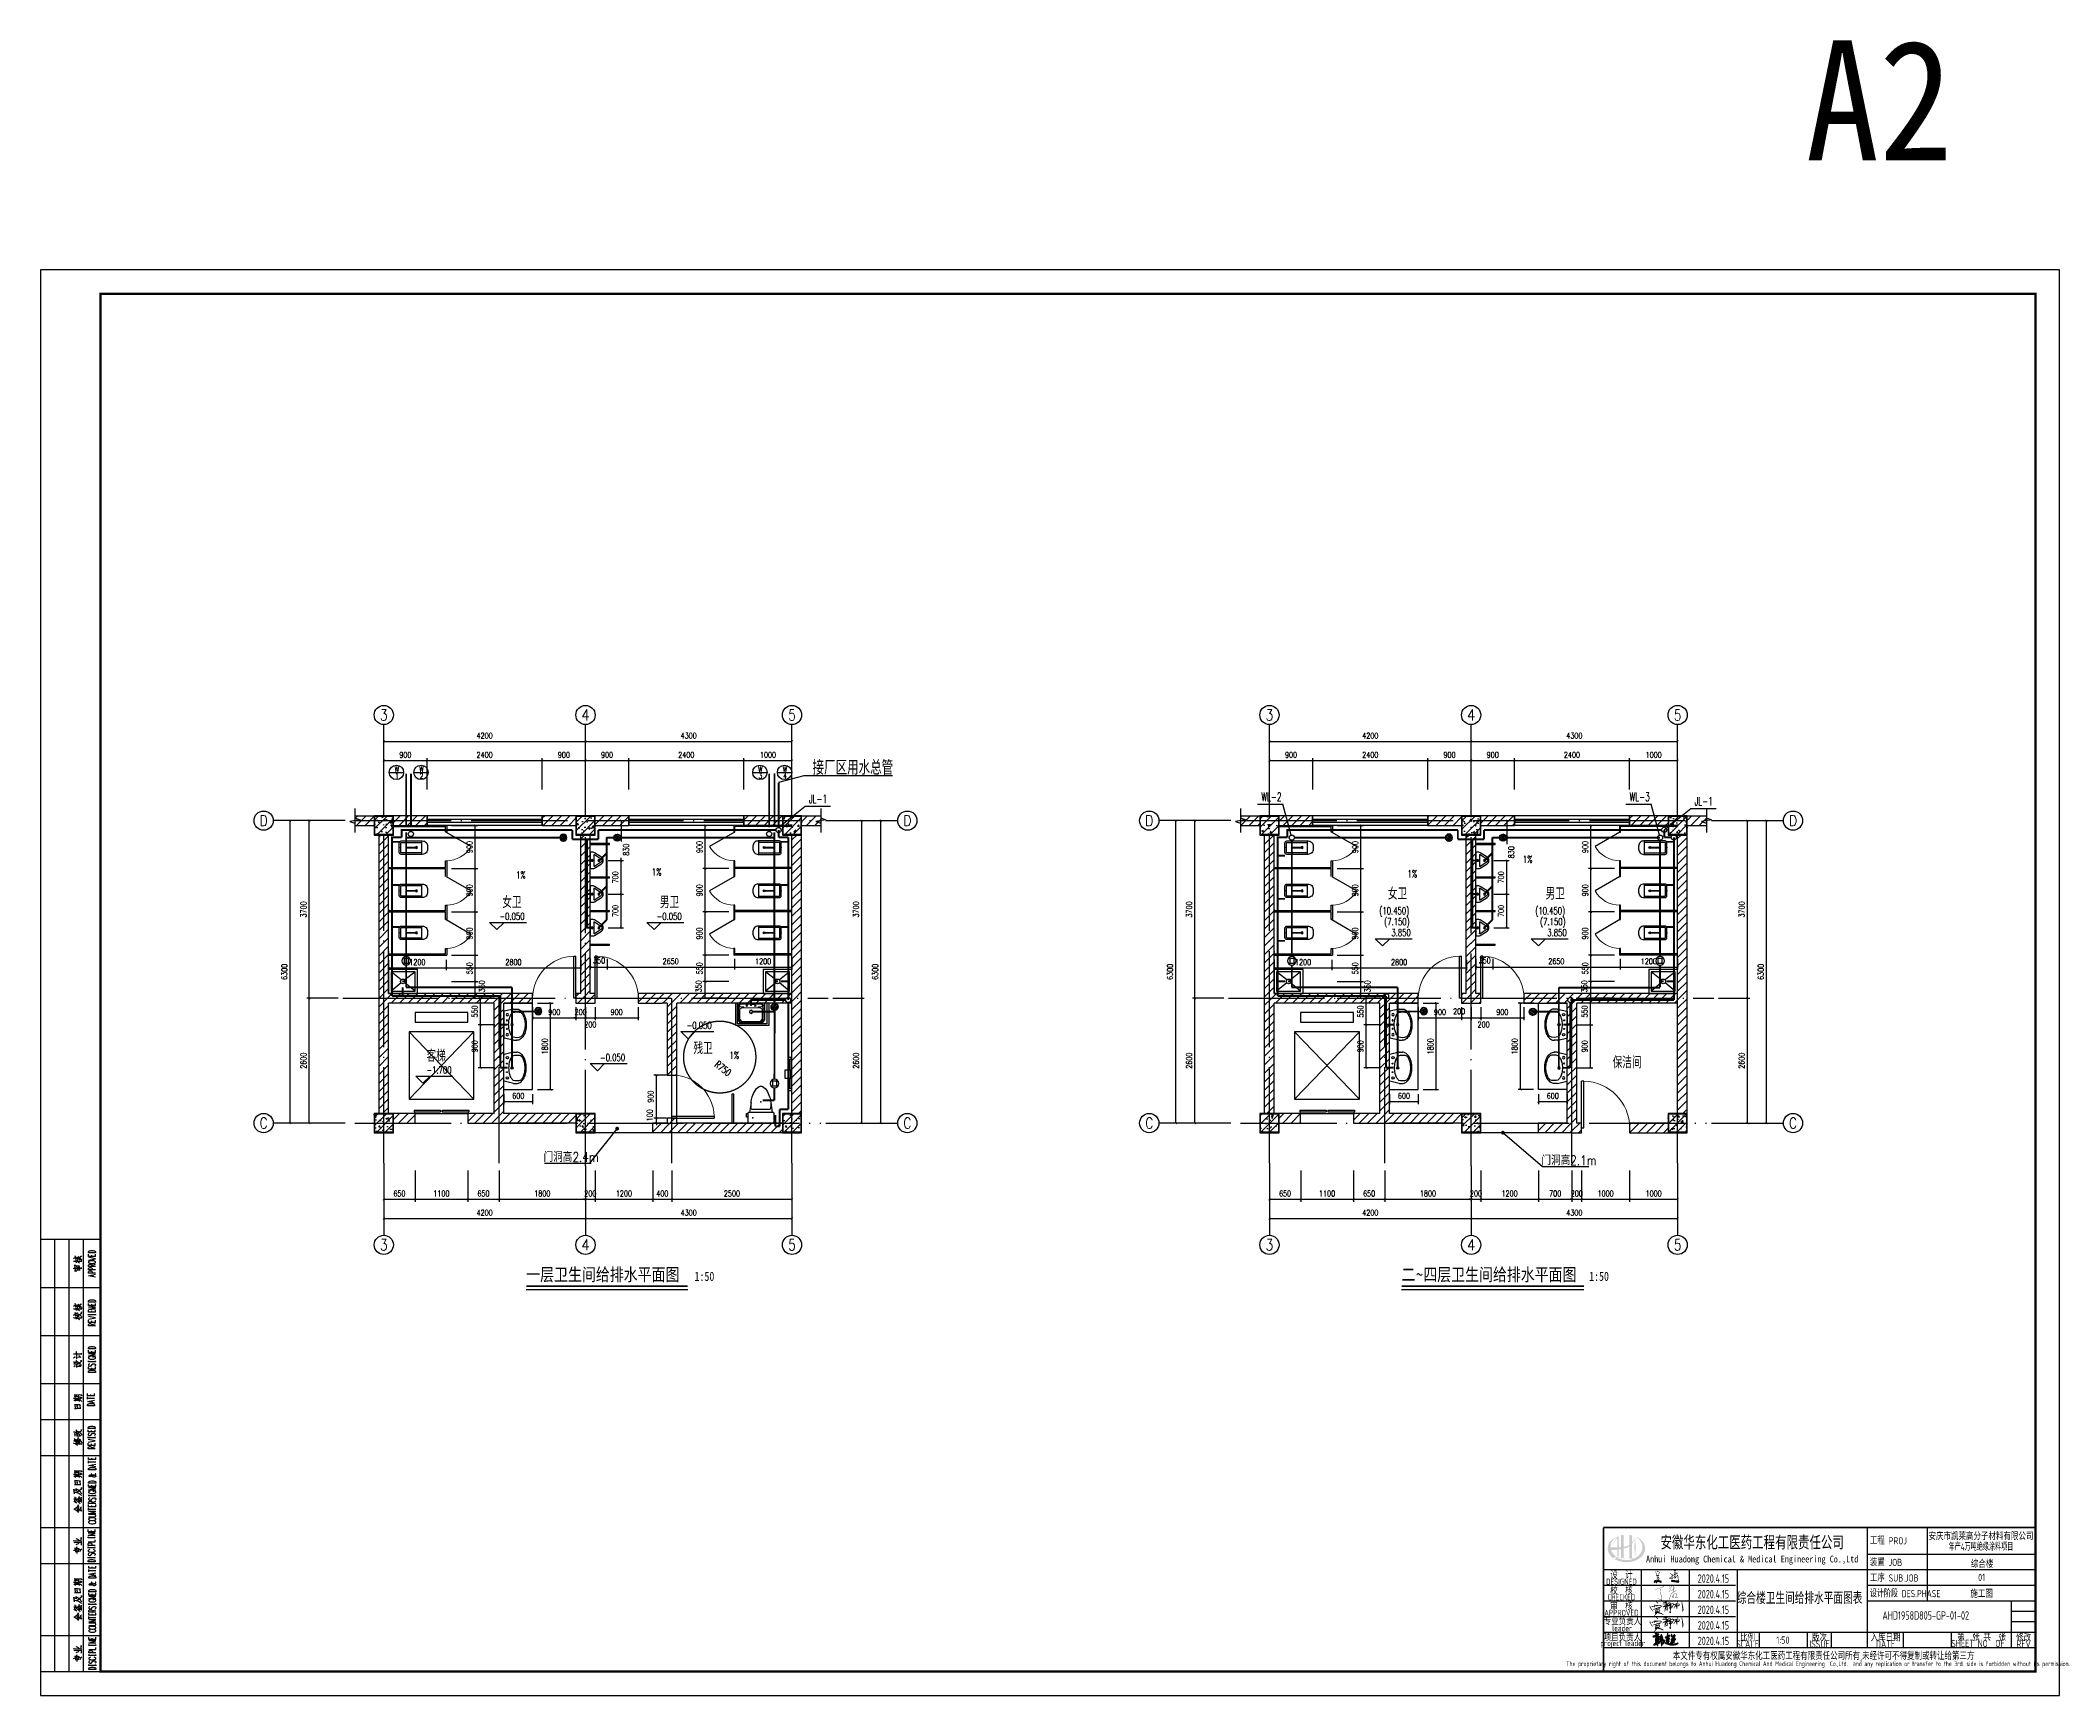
# Model space of a CAD drawing. Extents: x 6128144 to 12201635, y -1670122 to -706096.
# Drawn here: x 6189774 to 6231824, y -753340 to -718862 of the extents above; entities that cross this region are included whole.
import ezdxf
from ezdxf.enums import TextEntityAlignment as Align

# ---------------------------------------------------------------- set-up
doc = ezdxf.new("R2010")
doc.units = 0
doc.header["$LTSCALE"] = 1000
doc.header["$MEASUREMENT"] = 0
doc.linetypes.add('DASH', pattern=[0.35, 0.25, -0.1])
doc.linetypes.add('DOTE', pattern=[2.42, 2, -0.2, 0.02, -0.2])
doc.layers.get('0').update_dxf_attribs({"linetype": 'CONTINUOUS'})
doc.layers.get('Defpoints').update_dxf_attribs({"linetype": 'CONTINUOUS'})
for name, color, linetype in [('AXIS', 3, 'CONTINUOUS'), ('AXIS_TEXT', 7, 'CONTINUOUS'), ('COLUMN', 9, 'CONTINUOUS'), ('DIM_ELEV', 3, 'CONTINUOUS'), ('DIM_LEAD', 3, 'CONTINUOUS'), ('DIM_SYMB', 3, 'CONTINUOUS'), ('DOTE', 252, 'CONTINUOUS'), ('EQUIP_污水', 7, 'CONTINUOUS'), ('LATRINE', 6, 'CONTINUOUS'), ('LVTRY', 6, 'CONTINUOUS'), ('PIPE-给水', 3, 'CONTINUOUS'), ('PUB_DIM', 3, 'CONTINUOUS'), ('PUB_HATCH', 8, 'CONTINUOUS'), ('PUB_TEXT', 7, 'CONTINUOUS'), ('PUB_TITLE', 4, 'CONTINUOUS'), ('STAIR', 5, 'CONTINUOUS'), ('TEXT_污水', 7, 'CONTINUOUS'), ('TEXT_给水', 7, 'CONTINUOUS'), ('TWT_LEAD', 3, 'CONTINUOUS'), ('WALL', 2, 'CONTINUOUS'), ('WINDOW', 4, 'CONTINUOUS'), ('回水', 2, 'DASH'), ('图名', 15, 'CONTINUOUS'), ('填充', 251, 'CONTINUOUS'), ('排水', 221, 'CONTINUOUS')]:
    doc.layers.add(name, color=color, linetype=linetype)
doc.styles.add('-宋体', font='', dxfattribs={"width": 0.8})
doc.styles.add('_HZTXT', font='txt.shx', dxfattribs={"width": 0.8, "bigfont": 'HZTXT.shx'})
doc.styles.add('_TCH_AXIS', font='COMPLEX', dxfattribs={"bigfont": 'GBCBIG'})
doc.styles.add('_TCH_DIM', font='SIMPLEX', dxfattribs={"bigfont": 'GBCBIG'})
doc.styles.add('_TCH_DIM_T3', font='SIMPLEX', dxfattribs={"width": 0.705882, "bigfont": 'GBCBIG'})
doc.styles.add('_TWT_PIPEDN', font='yb.shx', dxfattribs={"width": 0.8, "height": 3, "bigfont": 'HZTXT.shx'})
doc.styles.add('_TWT_WELL', font='romans.shx', dxfattribs={"width": 0.8, "height": 3, "bigfont": 'HZTXT.shx'})
doc.styles.add('AHD', font='sceie.shx', dxfattribs={"width": 0.7, "bigfont": 'sceic.shx'})
doc.styles.add('COMPLEX', font='COMPLEX')
doc.styles.add('sceie', font='sceie.shx', dxfattribs={"bigfont": 'sceic.shx'})
doc.styles.add('schuco', font='sceie.shx', dxfattribs={"width": 0.7, "bigfont": 'sceic.shx'})
doc.styles.add('TG_LINETYPE', font='SIMPLEX', dxfattribs={"width": 0.8, "height": 3, "bigfont": 'HZTXT'})
doc.styles.add('X02W-L0100$0$_TWT_SERIAL', font='SIMPLEX', dxfattribs={"width": 0.8, "height": 3.5, "bigfont": 'HZTXT'})
doc.styles.add('宋体', font='', dxfattribs={"width": 0.7})
doc.styles.get('-宋体').set_extended_font_data('SimSun')
doc.styles.get('宋体').set_extended_font_data('SimSun')
doc.linetypes.add('TG_J', pattern='A,2,-0.3,["J",TG_LINETYPE,S=0.1,R=0,X=-0.23,Y=-0.15],0', length=2.3)
doc.dimstyles.new('_TCH_ARCH&&50', dxfattribs={"dimtxt": 119, "dimasz": 40, "dimexe": 50, "dimexo": 100, "dimgap": 60.5, "dimtad": 1, "dimdec": 0, "dimzin": 0, "dimdsep": 46, "dimtxsty": '_TCH_DIM_T3', "dimblk": 'ARCHTICK', "dimcen": 0.09, "dimclrt": 7, "dimazin": 2, "dimtfac": 1, "dimtdec": 0, "dimtix": 1, "dimtmove": 2, "dimatfit": 3, "dimfxl": 0, "dimtolj": 1, "dimtzin": 0, "dimarcsym": 0})
pattern_1 = [(45, (284924.3, 65536.4), (-88.388383, 88.388383), [])]
pattern_2 = [(45, (284924.3, 65919.77), (-88.388383, 88.388383), [])]
pattern_3 = [(45, (284924.3, 65446.64), (-88.3883476, 88.3883476), []), (50, (284924.3, 65446.64), (358.630091, -31.376067), [37.5, -412.5]), (355, (284924.3, 65446.64), (-69.375667, 376.096067), [30, -330]), (100.4514, (284954.2, 65444.02), (289.25469, 344.719771), [31.870095, -350.571056]), (46.1842, (284924.3, 65546.64), (533.620524, -82.759507), [56.25, -618.75]), (96.6356, (284968.77, 65539.74), (467.331353, 487.058935), [47.805144, -525.8565]), (351.1842, (284924.3, 65546.64), (467.330973, 487.0593), [45, -495]), (21, (284974.3, 65521.64), (298.453526, -201.309445), [37.5, -412.5]), (326, (284974.3, 65521.64), (121.657666, 362.575023), [30, -330]), (71.4514, (284999.17, 65504.86), (420.111314, 161.265248), [31.870095, -350.571056]), (37.5, (284924.3, 65446.64), (6.0799277, 166.446927), [0, -326, 0, -335, 0, -331.25]), (7.5, (284924.3, 65446.64), (131.5347687, 197.205856), [0, -191, 0, -318.5, 0, -126.25]), (327.5, (284812.8, 65446.64), (266.911218, -11.277436), [0, -125, 0, -390, 0, -517.5]), (317.5, (284762.8, 65446.64), (291.593085, 50.052491), [0, -162.5, 0, -259, 0, -367.5])]
pattern_4 = [(45, (284924.3, 65830.01), (-88.3883476, 88.3883476), []), (50, (284924.3, 65830), (358.630091, -31.376067), [37.5, -412.5]), (355, (284924.3, 65830), (-69.375667, 376.096067), [30, -330]), (100.4514, (284954.2, 65827.4), (289.25469, 344.719771), [31.870095, -350.571056]), (46.1842, (284924.3, 65930), (533.620524, -82.759507), [56.25, -618.75]), (96.6356, (284968.77, 65923.1), (467.331353, 487.058935), [47.805144, -525.8565]), (351.1842, (284924.3, 65930), (467.330973, 487.0593), [45, -495]), (21, (284974.3, 65905), (298.453526, -201.309445), [37.5, -412.5]), (326, (284974.3, 65905), (121.657666, 362.575023), [30, -330]), (71.4514, (284999.17, 65888.24), (420.111314, 161.265248), [31.870095, -350.571056]), (37.5, (284924.3, 65830.01), (6.0799277, 166.446927), [0, -326, 0, -335, 0, -331.25]), (7.5, (284924.3, 65830.01), (131.5347687, 197.205856), [0, -191, 0, -318.5, 0, -126.25]), (327.5, (284812.8, 65830.01), (266.911218, -11.277436), [0, -125, 0, -390, 0, -517.5]), (317.5, (284762.8, 65830.01), (291.593085, 50.052491), [0, -162.5, 0, -259, 0, -367.5])]

# ---------------------------------------------------------------- blocks, each defined once
blk = doc.blocks.new('A$C04D97144')
for p, q in [((6, 0), (6, 180)), ((12, 0), (12, 180)), ((18, 0), (18, 180)), ((0, 160), (25, 160)), ((0, 140), (25, 140)), ((0, 120), (25, 120)), ((0, 105), (25, 105)), ((0, 90), (25, 90)), ((0, 60), (25, 60)), ((0, 45), (25, 45)), ((0, 15), (25, 15))]:
    blk.add_line(p, q)
blk.add_lwpolyline([(0, 180), (0, 0), (25, 0), (25, 180)], close=True)
for points in [[(13.81, 170.94), (13.95, 171.05), (13.92, 171.02), (17.27, 171.02), (17, 170.98), (16.72, 171.02)], [(13.86, 172.15), (14.14, 172.35), (14.27, 172.38), (14.34, 172.35)], [(14.56, 166.93), (14.41, 169.49), (14.31, 169.43), (14.77, 169.08)], [(14.77, 171.68), (14.55, 173.26), (14.52, 173.14), (14.6, 172.92)], [(14.74, 172.24), (14.91, 172.21), (15.58, 171.72), (15.62, 171.68), (15.41, 172.54)], [(14.8, 171.44), (14.97, 170.34)], [(16.18, 168.75), (16.32, 168.86), (14.97, 169.04), (15.08, 169.08), (15.27, 167.31)], [(14.99, 171.05), (15.44, 170.8), (15.79, 170.59), (16.04, 170.42), (16.29, 170.2)], [(15.02, 167.18), (15.27, 167.25), (16.53, 167.36), (16.29, 167.32), (16.18, 168.75), (16.15, 168.58), (16.21, 168.27)], [(15.05, 172.71), (15.19, 172.68), (15.62, 172.35), (15.65, 172.32), (15.93, 172.07), (16.21, 171.79), (16.46, 171.47)], [(15.19, 171.05), (15.54, 171.41)], [(15.62, 172.92), (15.82, 172.82), (16.28, 172.49), (16.56, 172.15), (16.86, 171.79), (17.09, 171.47), (17.27, 171.22)], [(15.73, 167.59), (15.62, 168.61)], [(16.39, 172.38), (16.86, 172.95), (17.09, 173.06), (16.81, 172.89)], [(22.97, 174.41), (20.03, 174.41), (20.03, 174.9), (20.17, 175.1), (20.47, 175.24), (20.72, 175.32), (21.18, 175.38), (21.87, 175.38), (22.28, 175.32), (22.58, 175.24), (22.83, 175.1), (22.97, 174.9), (22.97, 174.41), (22.97, 174.41)], [(22.97, 173), (20.03, 173), (20.03, 173.91)], [(20.03, 171.46), (22.97, 172.02), (20.03, 172.59)], [(20.03, 170.48), (20.17, 170.34), (20.47, 170.2), (20.72, 170.14), (21.18, 170.06), (21.87, 170.06), (22.28, 170.14), (22.58, 170.2), (22.83, 170.34), (22.97, 170.48), (22.97, 170.77), (22.83, 170.91), (22.58, 171.05), (22.28, 171.11), (21.87, 171.19), (21.18, 171.19), (20.72, 171.11), (20.47, 171.05), (20.17, 170.91), (20.03, 170.77), (20.03, 170.48), (20.03, 170.48)], [(22.97, 168.74), (20.03, 168.74), (20.03, 169.37), (20.17, 169.57), (20.33, 169.65), (20.58, 169.71), (20.88, 169.71), (21.18, 169.65), (21.27, 169.57), (21.43, 169.37), (21.43, 168.74)], [(22.97, 167.34), (20.03, 167.34), (20.03, 167.97), (20.17, 168.17), (20.33, 168.24), (20.58, 168.31), (21.02, 168.31), (21.27, 168.24), (21.43, 168.17), (21.57, 167.97), (21.57, 167.34)], [(21.43, 173), (21.43, 173.56)], [(21.43, 169.23), (22.97, 169.71)], [(22.97, 173), (22.97, 173.91)], [(13.78, 167.95), (14.06, 168.13), (14.27, 168.19)], [(14.27, 166.93), (14.52, 166.93), (14.71, 166.88), (14.91, 166.82), (15.05, 166.76)], [(14.66, 168.06), (14.71, 168.13), (17.28, 168.09), (17.03, 168.05), (16.72, 168.09)], [(22.97, 165.93), (20.03, 165.93), (20.03, 166.57), (20.17, 166.77), (20.33, 166.84), (20.58, 166.92), (21.02, 166.92), (21.27, 166.84), (21.43, 166.77), (21.57, 166.57), (21.57, 165.93)], [(22.97, 164.39), (20.03, 164.95), (22.97, 165.52)], [(21.98, 164.61), (21.98, 165.3)], [(13.86, 152.26), (14.14, 152.46), (14.27, 152.49), (14.34, 152.46)], [(14.77, 151.79), (14.55, 153.37), (14.52, 153.26), (14.6, 153.03)], [(14.74, 152.35), (14.91, 152.32), (15.58, 151.84), (15.62, 151.79), (15.41, 152.67)], [(14.8, 151.55), (14.97, 150.45)], [(15.05, 152.82), (15.19, 152.81), (15.62, 152.46), (15.65, 152.43), (15.93, 152.18), (16.21, 151.9), (16.46, 151.58)], [(15.19, 151.16), (15.54, 151.52)], [(15.62, 153.03), (15.82, 152.95), (16.28, 152.6), (16.56, 152.26), (16.86, 151.9), (17.09, 151.58), (17.27, 151.33)], [(16.39, 152.49), (16.86, 153.06), (17.09, 153.17), (16.81, 153)], [(22.97, 153.91), (20.03, 153.91), (20.03, 154.4), (20.17, 154.6), (20.47, 154.74), (20.72, 154.82), (21.18, 154.88), (21.87, 154.88), (22.28, 154.82), (22.58, 154.74), (22.83, 154.6), (22.97, 154.4), (22.97, 153.91), (22.97, 153.91)], [(22.97, 152.51), (20.03, 152.51), (20.03, 153.42)], [(20.03, 150.83), (22.97, 151.18), (20.03, 151.52), (22.97, 151.88), (20.03, 152.23)], [(21.43, 152.51), (21.43, 153.06)], [(22.97, 152.51), (22.97, 153.42)], [(13.81, 151.05), (13.95, 151.16), (13.92, 151.13), (17.27, 151.13), (17, 151.1), (16.72, 151.13)], [(13.81, 148.52), (14.06, 148.69), (14.23, 148.76), (14.41, 148.76)], [(13.81, 147.36), (13.98, 147.5), (13.92, 147.45), (17.27, 147.45), (17.06, 147.39), (16.78, 147.45)], [(14.71, 148.1), (14.52, 149.54), (14.49, 149.43), (14.55, 149.29)], [(14.74, 147.84), (14.94, 146.76)], [(14.91, 149.01), (15.22, 149.35), (15.36, 149.43), (15.54, 149.54)], [(14.91, 148.47), (15.13, 148.44), (15.54, 148.16), (15.82, 147.95), (15.93, 147.84)], [(14.94, 147.45), (15.33, 147.28), (15.68, 147.08), (15.99, 146.89), (16.28, 146.65)], [(14.99, 151.16), (15.44, 150.91), (15.79, 150.7), (16.04, 150.53), (16.29, 150.31)], [(15.08, 147.47), (15.44, 147.88)], [(15.33, 148.98), (15.57, 149.01), (15.96, 148.83), (16.28, 148.66), (16.53, 148.47), (16.72, 148.3), (16.92, 148.13), (17.09, 147.92), (17.27, 147.67)], [(15.73, 148.21), (15.79, 148.3), (17.09, 149.29), (17.12, 149.82), (17.03, 149.32), (16.92, 149.18)], [(22.97, 149.7), (20.03, 149.7), (20.03, 150.61)], [(20.03, 148.52), (20.03, 148.98), (20.03, 148.71), (22.89, 148.71), (22.89, 148.52), (22.89, 148.98)], [(20.03, 146.76), (22.97, 147.33), (20.03, 147.89)], [(22.97, 145.5), (20.03, 145.5), (20.03, 146.42)], [(22.97, 144.03), (20.03, 144.03), (20.03, 144.67), (20.17, 144.88), (20.33, 144.94), (20.58, 145.02), (20.88, 145.02), (21.18, 144.94), (21.27, 144.88), (21.43, 144.67), (21.43, 144.03)], [(21.43, 149.7), (21.43, 150.26)], [(21.43, 145.5), (21.43, 146.07)], [(21.43, 144.53), (22.97, 145.02)], [(22.97, 149.7), (22.97, 150.61)], [(22.97, 145.5), (22.97, 146.42)], [(22.97, 134.41), (20.03, 134.41), (20.03, 134.9), (20.17, 135.1), (20.47, 135.25), (20.72, 135.31), (21.18, 135.39), (21.87, 135.39), (22.28, 135.31), (22.58, 135.25), (22.83, 135.1), (22.97, 134.9), (22.97, 134.41), (22.97, 134.41)], [(13.78, 132.37), (13.98, 132.39), (17.28, 132.39), (17.06, 132.37), (16.78, 132.39)], [(13.86, 130.75), (14.14, 130.97), (14.28, 131.08), (14.45, 131.15)], [(13.92, 128.22), (14.17, 128.26), (14.45, 128.26), (14.71, 128.19), (14.97, 128.11), (15.13, 128), (15.27, 127.89), (15.41, 127.75)], [(13.98, 127.12), (14.38, 127.45), (14.55, 127.52)], [(14.14, 128.29), (14.09, 129.06), (14, 128.99), (14.23, 128.9), (14.42, 128.9), (14.6, 128.9), (14.8, 128.9), (14.88, 128.93), (14.97, 128.99), (14.99, 129.1), (15.02, 129.24), (15.02, 129.45), (14.99, 129.56), (14.94, 129.64)], [(15.16, 126.7), (15.05, 127.45), (14.94, 127.34), (15.16, 127.31), (16.67, 127.3), (16.78, 127.16), (16.18, 127.75)], [(15.13, 131.49), (14.99, 133.33), (14.97, 133.22), (15.02, 132.98)], [(15.13, 130.33), (15.02, 131.11), (14.97, 131.07), (16.72, 131), (16.84, 130.89), (16.04, 131.66)], [(15.51, 128.11), (15.36, 129.21), (15.27, 129.13), (15.51, 129.02), (15.79, 128.88), (16.01, 128.74), (16.21, 128.6), (16.46, 128.37), (16.7, 128.11), (16.89, 127.86), (17.03, 127.66), (17.12, 127.49)], [(15.76, 128.08), (15.76, 128.15), (17, 129.2), (17.03, 129.73), (16.95, 129.2), (16.84, 129.06)], [(22.97, 133), (20.03, 133), (20.03, 133.91)], [(22.97, 131.46), (20.03, 131.46), (22.97, 132.45), (20.03, 132.45)], [(20.72, 131.19), (20.47, 131.11), (20.17, 130.97), (20.03, 130.83), (20.03, 130.55), (20.17, 130.42), (20.47, 130.28), (20.72, 130.2), (21.18, 130.14), (21.87, 130.14), (22.28, 130.2), (22.58, 130.28), (22.83, 130.42), (22.97, 130.55), (22.97, 130.83), (22.83, 130.97), (22.58, 131.11), (22.28, 131.19), (21.87, 131.19), (21.87, 130.83)], [(20.03, 129.02), (20.03, 129.48), (20.03, 129.21), (22.89, 129.21), (22.89, 129.02), (22.89, 129.48)], [(20.47, 128.24), (20.17, 128.1), (20.03, 127.89), (20.03, 127.61), (20.17, 127.41), (20.47, 127.27), (20.72, 127.27), (21.02, 127.33), (21.18, 127.41), (21.27, 127.55), (21.57, 127.97), (21.73, 128.1), (21.87, 128.18), (22.12, 128.24), (22.58, 128.24), (22.83, 128.1), (22.97, 127.89), (22.97, 127.61), (22.83, 127.41), (22.58, 127.27)], [(22.97, 126.01), (20.03, 126.01), (20.03, 126.92)], [(21.43, 133), (21.43, 133.56)], [(21.43, 126.01), (21.43, 126.56)], [(22.97, 133), (22.97, 133.91)], [(22.97, 126.01), (22.97, 126.92)], [(22.97, 124.61), (20.03, 124.61), (20.03, 125.1), (20.17, 125.3), (20.47, 125.44), (20.72, 125.52), (21.18, 125.58), (21.87, 125.58), (22.28, 125.52), (22.58, 125.44), (22.83, 125.3), (22.97, 125.1), (22.97, 124.61), (22.97, 124.61)], [(13.75, 113.87), (13.92, 113.91), (16.13, 113.83)], [(13.92, 113.06), (14.09, 113.13), (16.21, 113.13)], [(14.14, 114.51), (14.45, 114.6), (15.08, 114.6), (15.76, 114.57), (16.18, 114.51), (16.64, 114.37), (16.92, 114.2), (17.34, 113.88)], [(14.17, 109.58), (14.45, 109.64), (15.08, 109.67), (15.73, 109.69), (15.82, 109.69), (16.28, 109.69), (16.86, 109.69), (16.67, 109.69), (16.5, 110.8), (16.7, 111.02), (16.43, 111.08), (16.1, 111.08), (15.44, 111.12), (14.77, 111.13), (14.2, 111.13), (14.28, 111.16), (14.49, 109.67)], [(14.49, 114.6), (14.34, 115.45), (14.27, 115.36), (15.13, 115.36), (15.19, 115.36), (16.46, 115.39), (16.95, 115.36), (17.23, 115.33), (17.31, 115.31), (16.95, 114.89), (17.2, 115.28)], [(14.69, 112.61), (14.52, 114.29)], [(15.16, 113.16), (15.08, 113.66)], [(15.19, 114.62), (15.11, 115.11)], [(15.51, 109.69), (15.33, 110.8), (15.3, 110.69), (15.41, 110.42)], [(15.65, 113.17), (15.57, 113.63)], [(15.93, 114.57), (15.93, 114.62), (15.85, 115.07)], [(16.29, 112.53), (16.07, 114.29), (16.04, 114.2), (16.13, 114.09)], [(16.39, 113.63), (16.72, 113.94), (16.86, 113.94), (16.61, 113.83)], [(16.46, 113.17), (16.61, 113.16), (16.89, 112.92), (17.09, 112.72), (17.23, 112.53)], [(22.54, 114.92), (19.59, 114.92), (19.59, 115.83)], [(19.59, 113.44), (19.59, 114.43)], [(19.59, 113.94), (22.54, 113.94)], [(22.54, 111.9), (19.59, 112.47), (22.54, 113.03)], [(22.54, 110.72), (19.59, 110.72), (19.59, 111.21), (19.75, 111.41), (20.05, 111.56), (20.3, 111.63), (20.75, 111.7), (21.44, 111.7), (21.85, 111.63), (22.15, 111.56), (22.4, 111.41), (22.54, 111.21), (22.54, 110.72), (22.54, 110.72)], [(21, 114.92), (21, 115.48)], [(21.55, 112.12), (21.55, 112.81)], [(22.54, 114.92), (22.54, 115.83)], [(22.86, 101.27), (19.92, 101.27), (19.92, 101.75), (20.06, 101.97), (20.36, 102.11), (20.61, 102.18), (21.07, 102.24), (21.76, 102.24), (22.17, 102.18), (22.47, 102.11), (22.72, 101.97), (22.86, 101.75), (22.86, 101.27), (22.86, 101.27)], [(13.78, 95.27), (13.95, 95.23), (14.41, 94.98), (14.45, 94.98), (14.8, 94.75), (15.08, 94.56), (15.3, 94.35), (15.51, 94.18)], [(13.84, 99.93), (14.17, 99.88), (14.63, 99.71), (15.11, 99.49), (15.41, 99.32), (15.65, 99.21), (15.85, 99.08)], [(13.84, 96.29), (14.27, 96.08), (14.6, 95.91), (14.85, 95.72), (14.91, 95.69), (15.11, 95.55)], [(14.38, 96.02), (14.41, 96.14), (14.28, 96.99), (14.23, 96.93), (14.63, 96.65), (14.97, 96.4), (15.19, 96.16), (15.4, 95.91), (15.58, 95.66), (15.71, 95.49)], [(14.49, 98.06), (14.34, 99.21), (14.27, 99.08), (15.25, 98.94), (15.25, 99.08), (15.36, 98.23), (15.11, 98.19), (15.41, 98.23), (16.7, 98.2)], [(14.66, 95.91), (14.69, 96.02), (15.71, 97.13), (15.68, 97.5), (15.68, 97.13), (15.57, 96.99)], [(14.74, 94.86), (17.23, 94.86), (17, 94.81), (16.57, 94.86)], [(14.83, 95.3), (16.46, 95.3), (16.28, 95.27), (16.13, 95.3)], [(15.16, 99.49), (14.99, 100.76), (14.97, 100.62), (15.02, 100.39)], [(15.11, 100.2), (15.27, 100.2), (15.73, 100.07), (15.99, 99.96), (16.21, 99.85), (16.42, 99.71), (16.61, 99.54), (16.81, 99.35), (16.95, 99.11), (17.09, 98.89), (17.14, 98.72), (17.2, 98.55)], [(15.41, 96.4), (15.51, 96.36), (15.54, 96.33), (15.76, 96.05), (15.96, 95.83), (16.1, 95.63)], [(15.54, 99.35), (15.57, 99.43), (17.09, 100.31), (17.12, 100.84), (17.03, 100.34), (16.86, 100.2)], [(15.76, 96.62), (15.87, 96.57), (15.93, 96.54), (16.21, 96.22), (16.24, 96.16), (16.39, 96), (16.53, 95.77), (16.67, 95.55)], [(16.81, 98.12), (16.04, 99)], [(16.1, 96.88), (16.29, 96.79), (16.57, 96.47), (16.81, 96.19), (16.95, 95.91), (17.12, 95.63), (17.23, 95.38), (17.28, 95.17)], [(22.86, 99.87), (19.92, 99.87), (19.92, 100.78)], [(20.36, 99.3), (20.06, 99.16), (19.92, 98.96), (19.92, 98.67), (20.06, 98.47), (20.36, 98.33), (20.61, 98.33), (20.91, 98.39), (21.07, 98.47), (21.16, 98.61), (21.46, 99.02), (21.62, 99.16), (21.76, 99.24), (22.01, 99.3), (22.47, 99.3), (22.72, 99.16), (22.86, 98.96), (22.86, 98.67), (22.72, 98.47), (22.47, 98.33)], [(19.92, 97.28), (19.92, 97.75), (19.92, 97.48), (22.78, 97.48), (22.78, 97.28), (22.78, 97.75)], [(19.92, 95.53), (22.86, 96.08), (19.92, 96.65)], [(22.86, 94.26), (19.92, 94.26), (19.92, 95.17)], [(22.86, 92.8), (19.92, 92.8), (19.92, 93.43), (20.06, 93.63), (20.22, 93.71), (20.47, 93.77), (20.77, 93.77), (21.07, 93.71), (21.16, 93.63), (21.32, 93.43), (21.32, 92.8)], [(21.32, 99.87), (21.32, 100.43)], [(21.32, 94.26), (21.32, 94.83)], [(21.32, 93.29), (22.86, 93.77)], [(22.86, 99.87), (22.86, 100.78)], [(22.86, 94.26), (22.86, 95.17)], [(23.05, 88.31), (20.09, 88.31), (20.09, 89.22)], [(20.09, 86.83), (20.09, 87.82)], [(20.09, 87.33), (23.05, 87.33)], [(23.05, 85.29), (20.09, 85.86), (23.05, 86.42)], [(23.05, 84.11), (20.09, 84.11), (20.09, 84.6), (20.25, 84.8), (20.55, 84.94), (20.8, 85.02), (21.26, 85.09), (21.95, 85.09), (22.34, 85.02), (22.65, 84.94), (22.89, 84.8), (23.05, 84.6), (23.05, 84.11), (23.05, 84.11)], [(21.49, 88.31), (21.49, 88.87)], [(22.04, 85.51), (22.04, 86.2)], [(23.05, 88.31), (23.05, 89.22)], [(13.75, 82.18), (13.92, 82.23), (16.13, 82.15)], [(14.14, 74.09), (14, 76.02), (13.89, 75.88), (14.06, 75.82), (14.6, 75.63), (15.13, 75.42), (15.08, 75.38), (15.08, 75.42), (14.97, 76.24), (14.88, 76.16), (15.19, 76.02), (15.47, 75.88), (15.68, 75.77), (15.85, 75.63), (16.13, 75.42), (16.35, 75.24), (16.57, 75), (16.72, 74.8), (16.89, 74.54), (17.06, 74.26), (17.2, 74.04)], [(13.92, 81.38), (14.09, 81.44), (16.21, 81.44)], [(14.14, 82.82), (14.45, 82.9), (15.08, 82.9), (15.76, 82.89), (16.18, 82.82), (16.64, 82.68), (16.92, 82.51), (17.34, 82.19)], [(14.17, 77.89), (14.45, 77.95), (15.08, 77.98), (15.73, 78), (15.82, 78), (16.28, 78), (16.86, 78), (16.67, 78), (16.5, 79.12), (16.7, 79.34), (16.43, 79.4), (16.1, 79.4), (15.44, 79.43), (14.77, 79.45), (14.2, 79.45), (14.28, 79.48), (14.49, 77.98)], [(14.49, 82.9), (14.34, 83.77), (14.27, 83.67), (15.13, 83.67), (15.19, 83.67), (16.46, 83.7), (16.95, 83.67), (17.23, 83.64), (17.31, 83.62), (16.95, 83.2), (17.2, 83.59)], [(14.69, 80.92), (14.52, 82.6)], [(15.16, 81.46), (15.08, 81.97)], [(15.19, 82.93), (15.11, 83.42)], [(15.22, 74.69), (17.12, 76.16), (17.12, 76.76), (17.06, 76.23), (17.03, 76.16), (16.81, 75.94)], [(15.51, 78), (15.33, 79.12), (15.3, 79.01), (15.41, 78.74)], [(15.65, 81.49), (15.57, 81.94)], [(15.93, 82.89), (15.93, 82.93), (15.85, 83.39)], [(16.29, 80.84), (16.07, 82.6), (16.04, 82.51), (16.13, 82.4)], [(16.39, 81.94), (16.72, 82.26), (16.86, 82.26), (16.61, 82.15)], [(16.46, 81.49), (16.61, 81.46), (16.89, 81.24), (17.09, 81.03), (17.23, 80.84)], [(21.35, 82.43), (21.26, 82.43), (21.1, 82.35), (21.1, 82.29), (21.26, 82.21), (21.49, 82.15), (22.2, 82.01), (22.65, 81.87), (22.89, 81.72), (23.05, 81.58), (23.05, 81.3), (22.89, 81.17), (22.75, 81.1), (22.5, 81.03), (22.2, 81.03), (21.95, 81.1), (21.79, 81.17), (21.26, 81.66), (21.1, 81.72), (20.8, 81.8), (20.55, 81.8), (20.25, 81.72), (20.09, 81.58), (20.25, 81.44), (20.55, 81.38), (20.8, 81.38), (21.26, 81.44), (21.65, 81.58), (22.65, 81.94), (22.89, 82.08), (23.05, 82.21), (23.05, 82.35), (22.89, 82.43), (22.75, 82.43)], [(23.05, 78.5), (20.09, 78.5), (20.09, 78.99), (20.25, 79.21), (20.55, 79.35), (20.8, 79.41), (21.26, 79.49), (21.95, 79.49), (22.34, 79.41), (22.65, 79.35), (22.89, 79.21), (23.05, 78.99), (23.05, 78.5), (23.05, 78.5)], [(23.05, 77.11), (20.09, 77.11), (20.09, 78.02)], [(23.05, 75.57), (20.09, 75.57), (23.05, 76.56), (20.09, 76.56)], [(21.49, 77.11), (21.49, 77.67)], [(23.05, 77.11), (23.05, 78.02)], [(13.89, 67.85), (14.03, 67.84), (14.49, 67.57), (14.97, 67.24), (15.27, 66.96), (15.62, 66.61), (15.93, 66.27)], [(13.92, 72), (14.06, 72.03), (14.85, 71.69)], [(13.92, 70.95), (14.12, 70.92), (14.55, 70.7), (14.88, 70.49), (15.16, 70.27)], [(14.23, 74.8), (14.38, 74.8), (14.91, 74.69), (15.22, 74.61), (15.54, 74.5), (15.87, 74.36), (16.15, 74.18), (16.5, 73.98), (16.75, 73.79), (16.98, 73.55), (17.09, 73.44)], [(14.23, 67.74), (15.76, 69.05), (15.76, 69.08), (15.79, 69.5), (15.71, 69.05), (15.57, 68.87)], [(14.49, 70.73), (14.41, 71.54)], [(14.56, 71.83), (14.42, 72.85)], [(14.52, 70.92), (14.94, 71.12)], [(14.6, 72.14), (15.05, 72.39)], [(14.85, 71.48), (14.99, 71.47), (15.51, 71.01), (15.57, 70.98), (15.82, 70.74), (16.13, 70.35), (16.28, 70.16), (16.42, 69.96)], [(15.05, 71.43), (16.13, 72.56), (16.13, 73.02), (16.1, 72.56), (15.9, 72.33)], [(15.4, 67.27), (15.4, 67.29), (15.4, 67.35), (15.27, 68.26), (15.27, 68.13), (15.33, 67.99)], [(15.76, 71.86), (15.87, 70.95)], [(16.04, 66.69), (16.07, 66.82), (15.9, 68.76), (15.87, 68.65), (15.9, 68.54)], [(16.04, 71.37), (16.46, 71.48), (16.7, 71.43), (16.39, 71.43)], [(16.07, 72.08), (16.28, 72.08), (17.06, 71.75)], [(16.13, 67.63), (16.24, 67.6), (16.78, 67.18), (17.09, 66.93), (17.12, 66.83), (16.86, 68.4), (16.39, 67.99)], [(16.28, 70.84), (16.64, 70.98), (16.81, 70.98), (16.57, 70.95)], [(16.86, 68.4), (17, 68.51), (17.17, 68.59)], [(17.14, 70.46), (17, 72.63), (17, 72.49), (17.03, 72.17)], [(20.8, 75.28), (20.55, 75.22), (20.25, 75.08), (20.09, 74.94), (20.09, 74.65), (20.25, 74.51), (20.55, 74.37), (20.8, 74.31), (21.26, 74.23), (21.95, 74.23), (22.34, 74.31), (22.65, 74.37), (22.89, 74.51), (23.05, 74.65), (23.05, 74.94), (22.89, 75.08), (22.65, 75.22), (22.34, 75.28), (21.95, 75.28), (21.95, 74.94)], [(20.55, 72.35), (20.25, 72.2), (20.09, 72), (20.09, 71.72), (20.25, 71.51), (20.55, 71.37), (20.8, 71.37), (21.1, 71.43), (21.26, 71.51), (21.35, 71.65), (21.65, 72.06), (21.79, 72.2), (21.95, 72.28), (22.2, 72.35), (22.65, 72.35), (22.89, 72.2), (23.05, 72), (23.05, 71.72), (22.89, 71.51), (22.65, 71.37)], [(23.05, 70.04), (20.09, 70.04), (20.09, 70.66), (20.25, 70.88), (20.39, 70.95), (20.64, 71.03), (20.94, 71.03), (21.26, 70.95), (21.35, 70.88), (21.49, 70.66), (21.49, 70.04)], [(23.05, 68.7), (20.09, 68.7), (20.09, 69.61)], [(20.09, 67.24), (20.09, 68.21)], [(20.09, 67.73), (23.05, 67.73)], [(20.11, 73.11), (20.11, 73.59), (20.11, 73.32), (22.95, 73.32), (22.95, 73.11), (22.95, 73.59)], [(21.49, 70.52), (23.05, 71.03)], [(21.49, 68.7), (21.49, 69.27)], [(23.05, 68.7), (23.05, 69.61)], [(22.81, 58.27), (19.86, 58.27), (19.86, 59.18)], [(23.05, 65.76), (20.09, 65.76), (23.05, 66.75), (20.09, 66.75)], [(20.09, 64.44), (22.2, 64.44), (22.65, 64.51), (22.89, 64.65), (23.05, 64.85), (23.05, 64.99), (22.89, 65.21), (22.65, 65.35), (22.2, 65.42), (20.09, 65.42)], [(20.09, 63.39), (20.25, 63.25), (20.55, 63.11), (20.8, 63.05), (21.26, 62.97), (21.95, 62.97), (22.34, 63.05), (22.65, 63.11), (22.89, 63.25), (23.05, 63.39), (23.05, 63.67), (22.89, 63.81), (22.65, 63.94), (22.34, 64.02), (21.95, 64.08), (21.26, 64.08), (20.8, 64.02), (20.55, 63.94), (20.25, 63.81), (20.09, 63.67), (20.09, 63.39), (20.09, 63.39)], [(20.8, 62.68), (20.55, 62.62), (20.25, 62.48), (20.09, 62.34), (20.09, 62.06), (20.25, 61.91), (20.55, 61.77), (20.8, 61.71), (21.26, 61.63), (21.95, 61.63), (22.34, 61.71), (22.65, 61.77), (22.89, 61.91), (23.05, 62.06), (23.05, 62.34), (22.89, 62.48), (22.65, 62.62), (22.34, 62.68)], [(22.81, 58.27), (22.81, 59.18)], [(13.84, 50.54), (14.06, 50.56), (15.11, 50.34), (16.04, 50.08), (15.99, 50.02), (15.79, 51.39), (15.71, 51.36), (16.84, 50.68)], [(13.86, 54.53), (14.09, 54.59), (17.03, 54.53)], [(14.06, 53.82), (14.31, 53.87), (17.06, 53.87)], [(14.74, 49.71), (14.55, 51.5), (14.55, 51.39), (14.6, 51.18)], [(14.8, 55.44), (15.16, 55.38), (15.71, 55.02), (16.28, 54.56)], [(14.91, 53.02), (15.85, 53.43), (16.15, 53.48)], [(15.36, 49.2), (15.19, 52.03), (15.16, 51.89), (15.19, 51.72)], [(16.46, 50.05), (16.7, 50.4), (16.84, 50.62), (16.98, 50.87), (17.09, 51.01), (17.23, 51.11)], [(17.12, 52.63), (16.98, 55.83), (16.95, 55.69), (17, 55.38)], [(22.81, 56.73), (19.86, 56.73), (22.81, 57.72), (19.86, 57.72)], [(19.86, 54.07), (22.81, 54.07), (22.81, 54.91)], [(22.81, 52.6), (19.86, 52.6), (19.86, 53.23), (20.01, 53.45), (20.16, 53.51), (20.41, 53.59), (20.86, 53.59), (21.11, 53.51), (21.26, 53.45), (21.41, 53.23), (21.41, 52.6)], [(20.56, 50.85), (20.31, 50.78), (20.01, 50.65), (19.86, 50.51), (19.86, 50.23), (20.01, 50.08), (20.31, 49.94), (20.56, 49.88), (21.02, 49.8), (21.71, 49.8), (22.1, 49.88), (22.42, 49.94), (22.65, 50.08), (22.81, 50.23), (22.81, 50.51), (22.65, 50.65), (22.42, 50.78), (22.1, 50.85)], [(19.87, 55.68), (19.87, 56.15), (19.87, 55.88), (22.72, 55.88), (22.72, 55.68), (22.72, 56.15)], [(19.87, 51.48), (19.87, 51.95), (19.87, 51.69), (22.72, 51.69), (22.72, 51.48), (22.72, 51.95)], [(21.26, 58.27), (21.26, 58.83)], [(20.31, 49.31), (20.01, 49.17), (19.86, 48.97), (19.86, 48.69), (20.01, 48.47), (20.31, 48.34), (20.56, 48.34), (20.86, 48.4), (21.02, 48.47), (21.11, 48.61), (21.41, 49.03), (21.55, 49.17), (21.71, 49.24), (21.96, 49.31), (22.42, 49.31), (22.65, 49.17), (22.81, 48.97), (22.81, 48.69), (22.65, 48.47), (22.42, 48.34)], [(22.81, 45.67), (19.86, 45.67), (19.86, 46.16), (20.01, 46.38), (20.31, 46.52), (20.56, 46.58), (21.02, 46.66), (21.71, 46.66), (22.1, 46.58), (22.42, 46.52), (22.65, 46.38), (22.81, 46.16), (22.81, 45.67), (22.81, 45.67)], [(19.87, 47.29), (19.87, 47.74), (19.87, 47.48), (22.72, 47.48), (22.72, 47.29), (22.72, 47.74)], [(23.13, 43.08), (20.19, 43.08), (20.19, 43.99)], [(20.19, 41.62), (20.19, 42.59)], [(20.19, 42.1), (23.13, 42.1)], [(21.59, 43.08), (21.59, 43.64)], [(23.13, 43.08), (23.13, 43.99)], [(13.75, 37.17), (13.92, 37.23), (16.13, 37.14)], [(13.92, 36.39), (14.09, 36.43), (16.21, 36.43)], [(14.14, 37.83), (14.45, 37.91), (15.08, 37.91), (15.76, 37.88), (16.18, 37.83), (16.64, 37.69), (16.92, 37.52), (17.34, 37.2)], [(14.17, 32.9), (14.45, 32.95), (15.08, 32.98), (15.73, 33.01), (15.82, 33.01), (16.28, 33.01), (16.86, 33.01), (16.67, 33.01), (16.5, 34.11), (16.7, 34.34), (16.43, 34.39), (16.1, 34.39), (15.44, 34.42), (14.77, 34.45), (14.2, 34.45), (14.28, 34.49), (14.49, 32.98)], [(14.49, 37.91), (14.34, 38.76), (14.27, 38.68), (15.13, 38.68), (15.19, 38.68), (16.46, 38.71), (16.95, 38.68), (17.23, 38.65), (17.31, 38.62), (16.95, 38.19), (17.2, 38.59)], [(14.69, 35.93), (14.52, 37.6)], [(15.16, 36.46), (15.08, 36.98)], [(15.19, 37.94), (15.11, 38.43)], [(15.51, 33.01), (15.33, 34.11), (15.3, 34), (15.41, 33.75)], [(15.65, 36.5), (15.57, 36.95)], [(15.93, 37.88), (15.93, 37.94), (15.85, 38.4)], [(16.29, 35.84), (16.07, 37.6), (16.04, 37.52), (16.13, 37.41)], [(16.39, 36.95), (16.72, 37.27), (16.86, 37.27), (16.61, 37.14)], [(16.46, 36.5), (16.61, 36.46), (16.89, 36.24), (17.09, 36.04), (17.23, 35.84)], [(23.13, 40.08), (20.19, 40.63), (23.13, 41.19)], [(23.13, 38.88), (20.19, 38.88), (20.19, 39.37), (20.33, 39.58), (20.63, 39.72), (20.88, 39.79), (21.33, 39.86), (22.03, 39.86), (22.43, 39.79), (22.73, 39.72), (22.98, 39.58), (23.13, 39.37), (23.13, 38.88), (23.13, 38.88)], [(21.43, 37.2), (21.33, 37.2), (21.18, 37.12), (21.18, 37.06), (21.33, 36.98), (21.59, 36.92), (22.28, 36.78), (22.73, 36.64), (22.98, 36.5), (23.13, 36.35), (23.13, 36.09), (22.98, 35.95), (22.83, 35.87), (22.58, 35.8), (22.28, 35.8), (22.03, 35.87), (21.88, 35.95), (21.33, 36.43), (21.18, 36.5), (20.88, 36.57), (20.63, 36.57), (20.33, 36.5), (20.19, 36.35), (20.33, 36.21), (20.63, 36.15), (20.88, 36.15), (21.33, 36.21), (21.73, 36.35), (22.73, 36.72), (22.98, 36.86), (23.13, 36.98), (23.13, 37.12), (22.98, 37.2), (22.83, 37.2)], [(23.13, 33.28), (20.19, 33.28), (20.19, 33.78), (20.33, 33.98), (20.63, 34.12), (20.88, 34.19), (21.33, 34.27), (22.03, 34.27), (22.43, 34.19), (22.73, 34.12), (22.98, 33.98), (23.13, 33.78), (23.13, 33.28), (23.13, 33.28)], [(22.14, 40.28), (22.14, 40.97)], [(14.14, 29.1), (14, 31.03), (13.89, 30.89), (14.06, 30.82), (14.6, 30.62), (15.13, 30.43), (15.08, 30.37), (15.08, 30.43), (14.97, 31.25), (14.88, 31.17), (15.19, 31.03), (15.47, 30.89), (15.68, 30.76), (15.85, 30.62), (16.13, 30.43), (16.35, 30.23), (16.57, 30.01), (16.72, 29.8), (16.89, 29.55), (17.06, 29.27), (17.2, 29.03)], [(13.92, 26.99), (14.06, 27.02), (14.85, 26.69)], [(13.92, 25.95), (14.12, 25.92), (14.55, 25.69), (14.88, 25.5), (15.16, 25.26)], [(14.23, 29.8), (14.38, 29.8), (14.91, 29.69), (15.22, 29.6), (15.54, 29.49), (15.87, 29.35), (16.15, 29.18), (16.5, 28.99), (16.75, 28.78), (16.98, 28.56), (17.09, 28.45)], [(14.49, 25.72), (14.41, 26.55)], [(14.56, 26.83), (14.42, 27.86)], [(14.52, 25.92), (14.94, 26.13)], [(14.6, 27.15), (15.05, 27.4)], [(14.85, 26.49), (14.99, 26.46), (15.51, 26), (15.57, 25.99), (15.82, 25.75), (16.13, 25.36), (16.28, 25.15), (16.42, 24.97)], [(15.05, 26.43), (16.13, 27.57), (16.13, 28.01), (16.1, 27.57), (15.9, 27.34)], [(15.22, 29.69), (17.12, 31.17), (17.12, 31.77), (17.06, 31.22), (17.03, 31.17), (16.81, 30.93)], [(15.76, 26.85), (15.87, 25.95)], [(16.04, 26.38), (16.46, 26.49), (16.7, 26.43), (16.39, 26.43)], [(16.07, 27.09), (16.28, 27.09), (17.06, 26.74)], [(16.28, 25.84), (16.64, 25.99), (16.81, 25.99), (16.57, 25.95)], [(17.14, 25.47), (17, 27.62), (17, 27.48), (17.03, 27.16)], [(23.13, 31.88), (20.19, 31.88), (20.19, 32.79)], [(23.13, 30.34), (20.19, 30.34), (23.13, 31.33), (20.19, 31.33)], [(20.88, 30.06), (20.63, 29.99), (20.33, 29.85), (20.19, 29.71), (20.19, 29.43), (20.33, 29.29), (20.63, 29.14), (20.88, 29.08), (21.33, 29.02), (22.03, 29.02), (22.43, 29.08), (22.73, 29.14), (22.98, 29.29), (23.13, 29.43), (23.13, 29.71), (22.98, 29.85), (22.73, 29.99), (22.43, 30.06), (22.03, 30.06), (22.03, 29.71)], [(20.19, 27.89), (20.19, 28.36), (20.19, 28.09), (23.05, 28.09), (23.05, 27.89), (23.05, 28.36)], [(20.63, 27.12), (20.33, 26.98), (20.19, 26.77), (20.19, 26.49), (20.33, 26.28), (20.63, 26.14), (20.88, 26.14), (21.18, 26.21), (21.33, 26.28), (21.43, 26.43), (21.73, 26.83), (21.88, 26.98), (22.03, 27.05), (22.28, 27.12), (22.73, 27.12), (22.98, 26.98), (23.13, 26.77), (23.13, 26.49), (22.98, 26.28), (22.73, 26.14)], [(23.13, 24.81), (20.19, 24.81), (20.19, 25.44), (20.33, 25.66), (20.49, 25.72), (20.74, 25.8), (21.04, 25.8), (21.33, 25.72), (21.43, 25.66), (21.59, 25.44), (21.59, 24.81)], [(21.59, 31.88), (21.59, 32.44)], [(21.59, 25.3), (23.13, 25.8)], [(23.13, 31.88), (23.13, 32.79)], [(13.89, 22.86), (14.03, 22.83), (14.49, 22.58), (14.97, 22.23), (15.27, 21.95), (15.62, 21.62), (15.93, 21.27)], [(14.23, 22.75), (15.76, 24.05), (15.76, 24.09), (15.79, 24.51), (15.71, 24.05), (15.57, 23.88)], [(15.4, 22.26), (15.4, 22.29), (15.4, 22.36), (15.27, 23.25), (15.27, 23.14), (15.33, 23)], [(16.04, 21.7), (16.07, 21.81), (15.9, 23.77), (15.87, 23.66), (15.9, 23.54)], [(16.13, 22.64), (16.24, 22.61), (16.78, 22.18), (17.09, 21.93), (17.12, 21.84), (16.86, 23.39), (16.39, 23)], [(16.86, 23.39), (17, 23.52), (17.17, 23.6)], [(23.13, 23.49), (20.19, 23.49), (20.19, 24.38)], [(20.19, 22.01), (20.19, 22.99)], [(20.19, 22.5), (23.13, 22.5)], [(23.13, 20.54), (20.19, 20.54), (23.13, 21.52), (20.19, 21.52)], [(20.19, 19.22), (22.28, 19.22), (22.73, 19.28), (22.98, 19.42), (23.13, 19.62), (23.13, 19.77), (22.98, 19.99), (22.73, 20.13), (22.28, 20.19), (20.19, 20.19)], [(20.19, 18.16), (20.33, 18.02), (20.63, 17.88), (20.88, 17.82), (21.33, 17.74), (22.03, 17.74), (22.43, 17.82), (22.73, 17.88), (22.98, 18.02), (23.13, 18.16), (23.13, 18.45), (22.98, 18.59), (22.73, 18.73), (22.43, 18.79), (22.03, 18.85), (21.33, 18.85), (20.88, 18.79), (20.63, 18.73), (20.33, 18.59), (20.19, 18.45), (20.19, 18.16), (20.19, 18.16)], [(20.88, 17.46), (20.63, 17.39), (20.33, 17.25), (20.19, 17.11), (20.19, 16.83), (20.33, 16.69), (20.63, 16.54), (20.88, 16.48), (21.33, 16.42), (22.03, 16.42), (22.43, 16.48), (22.73, 16.54), (22.98, 16.69), (23.13, 16.83), (23.13, 17.11), (22.98, 17.25), (22.73, 17.39), (22.43, 17.46)], [(21.59, 23.49), (21.59, 24.04)], [(23.13, 23.49), (23.13, 24.38)], [(13.86, 9.54), (14.09, 9.59), (17.03, 9.54)], [(14.06, 8.82), (14.31, 8.88), (17.06, 8.88)], [(14.8, 10.43), (15.16, 10.39), (15.71, 10.01), (16.28, 9.55)], [(14.91, 8.03), (15.85, 8.42), (16.15, 8.49)], [(17.12, 7.64), (16.98, 10.84), (16.95, 10.7), (17, 10.39)], [(23.13, 13.43), (20.19, 13.43), (20.19, 14.35)], [(23.13, 11.89), (20.19, 11.89), (23.13, 12.87), (20.19, 12.87)], [(20.19, 10.84), (20.19, 11.31), (20.19, 11.05), (23.05, 11.05), (23.05, 10.84), (23.05, 11.31)], [(20.19, 9.24), (23.13, 9.24), (23.13, 10.07)], [(23.13, 7.76), (20.19, 7.76), (20.19, 8.39), (20.33, 8.61), (20.49, 8.67), (20.74, 8.75), (21.18, 8.75), (21.43, 8.67), (21.59, 8.61), (21.73, 8.39), (21.73, 7.76)], [(21.59, 13.43), (21.59, 14)], [(23.13, 13.43), (23.13, 14.35)], [(13.84, 5.53), (14.06, 5.56), (15.11, 5.34), (16.04, 5.08), (15.99, 5.03), (15.79, 6.38), (15.71, 6.37), (16.84, 5.67)], [(14.74, 4.72), (14.55, 6.51), (14.55, 6.38), (14.6, 6.19)], [(15.36, 4.2), (15.19, 7.04), (15.16, 6.9), (15.19, 6.73)], [(16.46, 5.06), (16.7, 5.39), (16.84, 5.63), (16.98, 5.88), (17.09, 6.02), (17.23, 6.1)], [(20.19, 6.65), (20.19, 7.12), (20.19, 6.85), (23.05, 6.85), (23.05, 6.65), (23.05, 7.12)], [(20.88, 6.02), (20.63, 5.94), (20.33, 5.8), (20.19, 5.66), (20.19, 5.39), (20.33, 5.25), (20.63, 5.11), (20.88, 5.03), (21.33, 4.97), (22.03, 4.97), (22.43, 5.03), (22.73, 5.11), (22.98, 5.25), (23.13, 5.39), (23.13, 5.66), (22.98, 5.8), (22.73, 5.94), (22.43, 6.02)], [(20.63, 4.48), (20.33, 4.34), (20.19, 4.12), (20.19, 3.85), (20.33, 3.63), (20.63, 3.49), (20.88, 3.49), (21.18, 3.57), (21.33, 3.63), (21.43, 3.77), (21.73, 4.2), (21.88, 4.34), (22.03, 4.4), (22.28, 4.48), (22.73, 4.48), (22.98, 4.34), (23.13, 4.12), (23.13, 3.85), (22.98, 3.63), (22.73, 3.49)], [(20.19, 2.45), (20.19, 2.91), (20.19, 2.64), (23.05, 2.64), (23.05, 2.45), (23.05, 2.91)], [(23.13, 0.84), (20.19, 0.84), (20.19, 1.32), (20.33, 1.54), (20.63, 1.67), (20.88, 1.75), (21.33, 1.81), (22.03, 1.81), (22.43, 1.75), (22.73, 1.67), (22.98, 1.54), (23.13, 1.32), (23.13, 0.84), (23.13, 0.84)]]:
    blk.add_lwpolyline(points)
blk = doc.blocks.new('A$C1BD43FEB')
blk.add_blockref('A$C04D97144', (0, 0))
blk = doc.blocks.new('GXED01100007000C')
blk.add_blockref('A$C1BD43FEB', (-25, 0))
blk = doc.blocks.new('$lvtry$00000171')
at = {"layer": '排水'}
for p, q in [((-74, 11), (-11, 74)), ((-70, -27), (27, 70)), ((-53, -53), (53, 53)), ((-27, -70), (70, 27)), ((11, -74), (74, -11))]:
    blk.add_line(p, q, dxfattribs=at)
blk.add_circle((0, 0), 75, dxfattribs=at)
blk.add_point((0, 0), dxfattribs=at)
blk = doc.blocks.new('$lvtry$00000206')
blk.add_line((-194, -428, 0), (-224, -220, 0))
at = {"elevation": 0}
blk.add_lwpolyline([(-264, -120), (-286, -120), (-286, -200), (-264, -200)], close=True, dxfattribs=at)
for points in [[(-242, -220, -0.414214), (-264, -198), (-264, -22, -0.414214), (-242, 0), (264, 0, -0.414214), (286, -22), (286, -198, -0.414214), (264, -220)], [(192, -286), (-170, -286, 0.39219), (-189, -305), (-191, -326), (-193, -363), (-194, -398), (-193, -429), (-190, -459), (-185, -488), (-178, -518), (-169, -550), (-157, -584), (-142, -619), (-124, -654), (-103, -687), (-79, -717), (-52, -741), (-22, -760), (-1, -767, 0.15433), (23, -767), (44, -760), (74, -741), (101, -717), (125, -687), (146, -654), (164, -619), (179, -584), (191, -550), (201, -518), (208, -488), (212, -459), (215, -429), (216, -398), (215, -363), (213, -326), (212, -305, 0.39219)]]:
    blk.add_lwpolyline(points, format="xyb", close=True, dxfattribs=at)
blk.add_lwpolyline([(217, -428), (246, -220)], dxfattribs=at)
for p in [(-155, -109, 0), (12, -443, 0)]:
    blk.add_point(p)
blk = doc.blocks.new('$lvtry$00000054')
at = {"lineweight": 13}
for p, q in [((-279, -123), (-251, -123)), ((-278, -51), (-251, -51)), ((-232, -26), (-232, -79)), ((-232, -79), (-155, -79)), ((-191, -100), (-232, -127)), ((-232, -127), (-232, -335)), ((-232, -335), (-191, -381)), ((-191, -100), (189, -100)), ((-150, -84), (-150, -100)), ((148, -84), (148, -100)), ((232, -79), (153, -79)), ((232, -335), (191, -381)), ((192, -101), (232, -127)), ((232, -26), (232, -79)), ((232, -127), (232, -335)), ((279, -51), (252, -51)), ((280, -123), (252, -123))]:
    blk.add_line(p, q, dxfattribs=at)
for p, q in [((-251, -349), (-251, -26)), ((-251, -26), (251, -26)), ((-222, -381), (-251, -349)), ((221, -381), (-222, -381)), ((-90, -26), (90, -26)), ((0, -26), (-90, -26)), ((221, -381), (251, -349)), ((251, -349), (251, -26))]:
    blk.add_line(p, q)
for points in [[(-280, 0), (280, 0)], [(-280, 0), (-280, -350)], [(280, 0), (280, -350)], [(-280, -350), (-230, -410)], [(-230, -410), (230, -410)], [(280, -350), (230, -410)]]:
    blk.add_lwpolyline(points)
for centre, radius in [((-89, -56), 15), ((1, -182), 24.9), ((1, -44), 8), ((90, -54), 15)]:
    blk.add_circle(centre, radius, dxfattribs=at)
blk.add_circle((1, -182), 33.1)
for centre, start, end in [((-155, -84), 0, 90), ((153, -84), 90, 180), ((189, -105), 57.2444, 90)]:
    blk.add_arc(centre, 5, start, end, dxfattribs=at)
blk = doc.blocks.new('$lvtry$00000221')
at = {"color": 0}
for p, q in [((-124, -91), (-43, -216)), ((-116, -76), (116, -76)), ((43, -216), (124, -91))]:
    blk.add_line(p, q, dxfattribs=at)
blk.add_lwpolyline([(69, -231, -0.57735), (-69, -231), (-162, -88, -0.145378), (-170, -61), (-170, 0), (170, 0), (170, -61, -0.145378), (162, -88)], format="xyb", close=True, dxfattribs=at)
for centre, radius in [((0, -177), 20), ((0, -38), 17.7)]:
    blk.add_circle(centre, radius, dxfattribs=at)
for centre, radius, start, end in [((-116, -86), 10, 90, 213.0863), ((0, -191), 50, 210, 330), ((116, -86), 10, 326.9137, 90)]:
    blk.add_arc(centre, radius, start, end, dxfattribs=at)
for p in [(0, -38), (0, -177)]:
    blk.add_point(p, dxfattribs=at)
blk = doc.blocks.new('$TCHSYS$APDOOR2D')
blk.add_line((0.5, 0), (0, 0.866))
at = {"lineweight": 13}
blk.add_arc((0.5, 0), 1, 120, 180, dxfattribs=at)
blk = doc.blocks.new('$lvtry$00000200')
at = {"color": 0}
for p, q in [((-110, -40), (-110, -470)), ((100, -30), (-100, -30)), ((110, -470), (110, -40))]:
    blk.add_line(p, q, dxfattribs=at)
blk.add_lwpolyline([(100, 0), (-100, 0, 0.414214), (-140, -40), (-140, -480, 0.414214), (-30, -590), (30, -590, 0.414214), (140, -480), (140, -40, 0.414214)], format="xyb", close=True, dxfattribs=at)
blk.add_lwpolyline([(140, -470), (-140, -470)], dxfattribs=at)
blk.add_circle((0, -359), 20, dxfattribs=at)
for centre, start, end in [((-100, -40), 90, 180), ((100, -40), 0, 90)]:
    blk.add_arc(centre, 10, start, end, dxfattribs=at)
for p in [(0, 0), (0, -359)]:
    blk.add_point(p, dxfattribs=at)
blk = doc.blocks.new('$plan$00000344')
for p, q in [((-280, -10), (-280, 0)), ((280, 0), (280, -10)), ((-251, -189), (-251, -186)), ((-248, -183), (-250, -185))]:
    blk.add_line(p, q)
for points in [[(-280, 0), (280, 0)], [(-326, -200), (-280, -5)], [(326, -204), (280, -5)]]:
    blk.add_lwpolyline(points)
for points in [[(-326, -200, 0.008223), (-326, -204, 0.149285)], [(-326, -266, 0.149285), (-304, -337, 0.107079), (-231, -408, 0.075625), (-131, -450, 0.062436), (-1, -467, 0.062436), (130, -452, 0.075625), (230, -410, 0.107079), (304, -339, 0.149285), (326, -268, 0.005205), (326, -266, 0.086596)], [(253, -188, 0.098208), (193, -141, 0.066287), (110, -111, 0.052428), (0, -100, 0.052428), (-110, -111, 0.066287), (-193, -141, 0.093876), (-251, -186, 0.171377)], [(-250, -358, 0.091341), (-193, -401, 0.066287), (-110, -431, 0.052428), (0, -442, 0.052428), (110, -431, 0.066287), (193, -401, 0.091756), (250, -358, 0.171377)]]:
    blk.add_lwpolyline(points, format="xyb")
at = {"flags": 128}
for points in [[(-326, -204), (-326, -268)], [(326, -204), (326, -268)]]:
    blk.add_lwpolyline(points, dxfattribs=at)
for points in [[(-253, -188, 0.172546), (-250, -358, 0.726395)], [(253, -188, -0.172546), (250, -358, -0.726395)]]:
    blk.add_lwpolyline(points, format="xyb", dxfattribs=at)
for centre, radius in [((-210, -75), 24), ((-210, -75), 24), ((-210, -75), 24), ((-90, -65), 10), ((0, -170), 25), ((90, -65), 10), ((210, -75), 24)]:
    blk.add_circle(centre, radius)
at = {"lineweight": 13}
blk.add_circle((0, -170), 15, dxfattribs=at)
blk.add_arc((-250, -186), 1, 131.3224, 180)
blk = doc.blocks.new('_LV12')
for p, q in [((-250, -50), (-39, -219)), ((-250, -450), (-39, -281)), ((39, -219), (250, -50)), ((39, -281), (250, -450))]:
    blk.add_line(p, q)
for points in [[(300, -500), (300, 0), (-300, 0), (-300, -500)], [(250, -450), (250, -50), (-250, -50), (-250, -450)]]:
    blk.add_lwpolyline(points, close=True)
blk.add_circle((0, -250), 50)
blk = doc.blocks.new('_AXISO')
blk.add_circle((0, 0), 0.5)
at = {"layer": 'AXIS_TEXT', "style": 'COMPLEX', "width": 1.041667}
blk.add_attdef('A', text='', height=0.56, dxfattribs=at).set_placement((-0.25, -0.28), (0.25, -0.28), align=Align.FIT)
blk = doc.blocks.new('$TCHSYS$LDOR22D')
for p, q in [((-0.517, 0.833), (-0.017, 0.833)), ((-0.517, 0.833), (-0.517, 0.667)), ((-0.017, 0.833), (-0.017, 0.667)), ((0.017, 0.833), (0.017, 0.667)), ((0.017, 0.833), (0.517, 0.833)), ((0.517, 0.833), (0.517, 0.667)), ((-0.517, 0.667), (-0.017, 0.667)), ((-0.5, 0.5), (0.5, 0.5)), ((0.017, 0.667), (0.517, 0.667))]:
    blk.add_line(p, q)
blk = doc.blocks.new('_ArchTick')
at = {"color": 0, "linetype": 'ByBlock', "const_width": 0.4}
blk.add_lwpolyline([(-0.5, -0.5), (0.5, 0.5)], dxfattribs=at)
blk = doc.blocks.new('*D2214')
at = {"layer": 'Defpoints', "color": 0}
for p in [(6221655, -739364), (6222053, -739364), (6221655, -740264)]:
    blk.add_point(p, dxfattribs=at)
at = {"layer": 'PUB_DIM', "color": 0, "lineweight": -2}
for p, q in [((6221755, -739364), (6222103, -739364)), ((6222053, -740264), (6222053, -739364)), ((6221755, -740264), (6222103, -740264))]:
    blk.add_line(p, q, dxfattribs=at)
at = {"layer": 'PUB_DIM', "color": 0, "lineweight": -2, "xscale": 40, "yscale": 40, "zscale": 40}
for p, rotation in [((6222053, -739364), 90), ((6222053, -740264), 270)]:
    blk.add_blockref('_ArchTick', p, dxfattribs=dict(at, rotation=rotation))
at = {"layer": 'PUB_DIM', "color": 7, "insert": (6221933, -739814), "char_height": 119, "attachment_point": 5, "rotation": 90, "style": '_TCH_DIM_T3'}
blk.add_mtext('\\A1;900', dxfattribs=at)
blk = doc.blocks.new('*D2215')
at = {"layer": 'Defpoints', "color": 0}
for p in [(6221655, -738814), (6222053, -738814), (6221655, -739364)]:
    blk.add_point(p, dxfattribs=at)
at = {"layer": 'PUB_DIM', "color": 0, "lineweight": -2}
for p, q in [((6221755, -738814), (6222103, -738814)), ((6222053, -739364), (6222053, -738814)), ((6221755, -739364), (6222103, -739364))]:
    blk.add_line(p, q, dxfattribs=at)
at = {"layer": 'PUB_DIM', "color": 0, "lineweight": -2, "xscale": 40, "yscale": 40, "zscale": 40}
for p, rotation in [((6222053, -738814), 90), ((6222053, -739364), 270)]:
    blk.add_blockref('_ArchTick', p, dxfattribs=dict(at, rotation=rotation))
at = {"layer": 'PUB_DIM', "color": 7, "insert": (6221933, -739089), "char_height": 119, "attachment_point": 5, "rotation": 90, "style": '_TCH_DIM_T3'}
blk.add_mtext('\\A1;550', dxfattribs=at)
blk = doc.blocks.new('*D2216')
at = {"layer": 'Defpoints', "color": 0}
for p in [(6220595, -738914), (6220969, -738914), (6220969, -740714)]:
    blk.add_point(p, dxfattribs=at)
at = {"layer": 'PUB_DIM', "color": 0, "lineweight": -2}
for p, q in [((6220869, -738914), (6220545, -738914)), ((6220595, -740714), (6220595, -738914)), ((6220869, -740714), (6220545, -740714))]:
    blk.add_line(p, q, dxfattribs=at)
at = {"layer": 'PUB_DIM', "color": 0, "lineweight": -2, "xscale": 40, "yscale": 40, "zscale": 40}
for p, rotation in [((6220595, -738914), 90), ((6220595, -740714), 270)]:
    blk.add_blockref('_ArchTick', p, dxfattribs=dict(at, rotation=rotation))
at = {"layer": 'PUB_DIM', "color": 7, "insert": (6220475, -739814), "char_height": 119, "attachment_point": 5, "rotation": 90, "style": '_TCH_DIM_T3'}
blk.add_mtext('\\A1;1800', dxfattribs=at)
blk = doc.blocks.new('*D2217')
at = {"layer": 'Defpoints', "color": 0}
for p in [(6220969, -740714), (6221569, -740714), (6221569, -740967)]:
    blk.add_point(p, dxfattribs=at)
at = {"layer": 'PUB_DIM', "color": 0, "lineweight": -2}
for p, q in [((6220969, -740814), (6220969, -741017)), ((6221569, -740814), (6221569, -741017)), ((6220969, -740967), (6221569, -740967))]:
    blk.add_line(p, q, dxfattribs=at)
at = {"layer": 'PUB_DIM', "color": 0, "lineweight": -2, "xscale": 40, "yscale": 40, "zscale": 40, "rotation": 180}
blk.add_blockref('_ArchTick', (6220969, -740967), dxfattribs=at)
at = {"layer": 'PUB_DIM', "color": 0, "lineweight": -2, "xscale": 40, "yscale": 40, "zscale": 40}
blk.add_blockref('_ArchTick', (6221569, -740967), dxfattribs=at)
at = {"layer": 'PUB_DIM', "color": 7, "insert": (6221269, -740847), "char_height": 119, "attachment_point": 5, "style": '_TCH_DIM_T3'}
blk.add_mtext('\\A1;600', dxfattribs=at)
blk = doc.blocks.new('*D2218')
at = {"layer": 'Defpoints', "color": 0}
for p in [(6215469, -737912), (6216669, -737912), (6216669, -738182)]:
    blk.add_point(p, dxfattribs=at)
at = {"layer": 'PUB_DIM', "color": 0, "lineweight": -2}
for p, q in [((6215469, -738012), (6215469, -738232)), ((6215469, -738182), (6216669, -738182)), ((6216669, -738012), (6216669, -738232))]:
    blk.add_line(p, q, dxfattribs=at)
at = {"layer": 'PUB_DIM', "color": 0, "lineweight": -2, "xscale": 40, "yscale": 40, "zscale": 40, "rotation": 180}
blk.add_blockref('_ArchTick', (6215469, -738182), dxfattribs=at)
at = {"layer": 'PUB_DIM', "color": 0, "lineweight": -2, "xscale": 40, "yscale": 40, "zscale": 40}
blk.add_blockref('_ArchTick', (6216669, -738182), dxfattribs=at)
at = {"layer": 'PUB_DIM', "color": 7, "insert": (6216069, -738062), "char_height": 119, "attachment_point": 5, "style": '_TCH_DIM_T3'}
blk.add_mtext('\\A1;1200', dxfattribs=at)
blk = doc.blocks.new('*D2219')
at = {"layer": 'Defpoints', "color": 0}
for p in [(6216669, -737912), (6219469, -737912), (6219469, -738182)]:
    blk.add_point(p, dxfattribs=at)
at = {"layer": 'PUB_DIM', "color": 0, "lineweight": -2}
for p, q in [((6216669, -738012), (6216669, -738232)), ((6216669, -738182), (6219469, -738182)), ((6219469, -738012), (6219469, -738232))]:
    blk.add_line(p, q, dxfattribs=at)
at = {"layer": 'PUB_DIM', "color": 0, "lineweight": -2, "xscale": 40, "yscale": 40, "zscale": 40, "rotation": 180}
blk.add_blockref('_ArchTick', (6216669, -738182), dxfattribs=at)
at = {"layer": 'PUB_DIM', "color": 0, "lineweight": -2, "xscale": 40, "yscale": 40, "zscale": 40}
blk.add_blockref('_ArchTick', (6219469, -738182), dxfattribs=at)
at = {"layer": 'PUB_DIM', "color": 7, "insert": (6218069, -738062), "char_height": 119, "attachment_point": 5, "style": '_TCH_DIM_T3'}
blk.add_mtext('\\A1;2800', dxfattribs=at)
blk = doc.blocks.new('*D2220')
at = {"layer": 'Defpoints', "color": 0}
for p in [(6216681, -735214), (6217274, -735214), (6216681, -736114)]:
    blk.add_point(p, dxfattribs=at)
at = {"layer": 'PUB_DIM', "color": 0, "lineweight": -2}
for p, q in [((6216781, -735214), (6217324, -735214)), ((6217274, -736114), (6217274, -735214)), ((6216781, -736114), (6217324, -736114))]:
    blk.add_line(p, q, dxfattribs=at)
at = {"layer": 'PUB_DIM', "color": 0, "lineweight": -2, "xscale": 40, "yscale": 40, "zscale": 40}
for p, rotation in [((6217274, -735214), 90), ((6217274, -736114), 270)]:
    blk.add_blockref('_ArchTick', p, dxfattribs=dict(at, rotation=rotation))
at = {"layer": 'PUB_DIM', "color": 7, "insert": (6217154, -735664), "char_height": 119, "attachment_point": 5, "rotation": 90, "style": '_TCH_DIM_T3'}
blk.add_mtext('\\A1;900', dxfattribs=at)
blk = doc.blocks.new('*D2221')
at = {"layer": 'Defpoints', "color": 0}
for p in [(6216681, -736114), (6217274, -736114), (6216681, -737014)]:
    blk.add_point(p, dxfattribs=at)
at = {"layer": 'PUB_DIM', "color": 0, "lineweight": -2}
for p, q in [((6216781, -736114), (6217324, -736114)), ((6217274, -737014), (6217274, -736114)), ((6216781, -737014), (6217324, -737014))]:
    blk.add_line(p, q, dxfattribs=at)
at = {"layer": 'PUB_DIM', "color": 0, "lineweight": -2, "xscale": 40, "yscale": 40, "zscale": 40}
for p, rotation in [((6217274, -736114), 90), ((6217274, -737014), 270)]:
    blk.add_blockref('_ArchTick', p, dxfattribs=dict(at, rotation=rotation))
at = {"layer": 'PUB_DIM', "color": 7, "insert": (6217154, -736564), "char_height": 119, "attachment_point": 5, "rotation": 90, "style": '_TCH_DIM_T3'}
blk.add_mtext('\\A1;900', dxfattribs=at)
blk = doc.blocks.new('*D2222')
at = {"layer": 'Defpoints', "color": 0}
for p in [(6216681, -737014), (6217274, -737014), (6216681, -737914)]:
    blk.add_point(p, dxfattribs=at)
at = {"layer": 'PUB_DIM', "color": 0, "lineweight": -2}
for p, q in [((6216781, -737014), (6217324, -737014)), ((6217274, -737914), (6217274, -737014)), ((6216781, -737914), (6217324, -737914))]:
    blk.add_line(p, q, dxfattribs=at)
at = {"layer": 'PUB_DIM', "color": 0, "lineweight": -2, "xscale": 40, "yscale": 40, "zscale": 40}
for p, rotation in [((6217274, -737014), 90), ((6217274, -737914), 270)]:
    blk.add_blockref('_ArchTick', p, dxfattribs=dict(at, rotation=rotation))
at = {"layer": 'PUB_DIM', "color": 7, "insert": (6217154, -737464), "char_height": 119, "attachment_point": 5, "rotation": 90, "style": '_TCH_DIM_T3'}
blk.add_mtext('\\A1;900', dxfattribs=at)
blk = doc.blocks.new('*D2223')
at = {"layer": 'Defpoints', "color": 0}
for p in [(6216681, -737914), (6217274, -737914), (6216681, -738464)]:
    blk.add_point(p, dxfattribs=at)
at = {"layer": 'PUB_DIM', "color": 0, "lineweight": -2}
for p, q in [((6216781, -737914), (6217324, -737914)), ((6217274, -738464), (6217274, -737914)), ((6216781, -738464), (6217324, -738464))]:
    blk.add_line(p, q, dxfattribs=at)
at = {"layer": 'PUB_DIM', "color": 0, "lineweight": -2, "xscale": 40, "yscale": 40, "zscale": 40}
for p, rotation in [((6217274, -737914), 90), ((6217274, -738464), 270)]:
    blk.add_blockref('_ArchTick', p, dxfattribs=dict(at, rotation=rotation))
at = {"layer": 'PUB_DIM', "color": 7, "insert": (6217154, -738189), "char_height": 119, "attachment_point": 5, "rotation": 90, "style": '_TCH_DIM_T3'}
blk.add_mtext('\\A1;550', dxfattribs=at)
blk = doc.blocks.new('*D2224')
at = {"layer": 'Defpoints', "color": 0}
for p in [(6216681, -738464), (6216681, -738814), (6217274, -738464)]:
    blk.add_point(p, dxfattribs=at)
at = {"layer": 'PUB_DIM', "color": 0, "lineweight": -2}
for p, q in [((6216781, -738464), (6217324, -738464)), ((6216781, -738814), (6217324, -738814)), ((6217274, -738814), (6217274, -738464))]:
    blk.add_line(p, q, dxfattribs=at)
at = {"layer": 'PUB_DIM', "color": 0, "lineweight": -2, "xscale": 40, "yscale": 40, "zscale": 40}
for p, rotation in [((6217274, -738464), 90), ((6217274, -738814), 270)]:
    blk.add_blockref('_ArchTick', p, dxfattribs=dict(at, rotation=rotation))
at = {"layer": 'PUB_DIM', "color": 7, "insert": (6217411, -738566), "char_height": 119, "attachment_point": 5, "rotation": 90, "style": '_TCH_DIM_T3'}
blk.add_mtext('\\A1;350', dxfattribs=at)
blk = doc.blocks.new('*D2225')
at = {"layer": 'Defpoints', "color": 0}
for p in [(6222063, -735214), (6222656, -735214), (6222656, -736114)]:
    blk.add_point(p, dxfattribs=at)
at = {"layer": 'PUB_DIM', "color": 0, "lineweight": -2}
for p, q in [((6222556, -735214), (6222013, -735214)), ((6222063, -736114), (6222063, -735214)), ((6222556, -736114), (6222013, -736114))]:
    blk.add_line(p, q, dxfattribs=at)
at = {"layer": 'PUB_DIM', "color": 0, "lineweight": -2, "xscale": 40, "yscale": 40, "zscale": 40}
for p, rotation in [((6222063, -735214), 90), ((6222063, -736114), 270)]:
    blk.add_blockref('_ArchTick', p, dxfattribs=dict(at, rotation=rotation))
at = {"layer": 'PUB_DIM', "color": 7, "insert": (6221943, -735664), "char_height": 119, "attachment_point": 5, "rotation": 90, "style": '_TCH_DIM_T3'}
blk.add_mtext('\\A1;900', dxfattribs=at)
blk = doc.blocks.new('*D2226')
at = {"layer": 'Defpoints', "color": 0}
for p in [(6222063, -736114), (6222656, -736114), (6222656, -737014)]:
    blk.add_point(p, dxfattribs=at)
at = {"layer": 'PUB_DIM', "color": 0, "lineweight": -2}
for p, q in [((6222556, -736114), (6222013, -736114)), ((6222063, -737014), (6222063, -736114)), ((6222556, -737014), (6222013, -737014))]:
    blk.add_line(p, q, dxfattribs=at)
at = {"layer": 'PUB_DIM', "color": 0, "lineweight": -2, "xscale": 40, "yscale": 40, "zscale": 40}
for p, rotation in [((6222063, -736114), 90), ((6222063, -737014), 270)]:
    blk.add_blockref('_ArchTick', p, dxfattribs=dict(at, rotation=rotation))
at = {"layer": 'PUB_DIM', "color": 7, "insert": (6221943, -736564), "char_height": 119, "attachment_point": 5, "rotation": 90, "style": '_TCH_DIM_T3'}
blk.add_mtext('\\A1;900', dxfattribs=at)
blk = doc.blocks.new('*D2227')
at = {"layer": 'Defpoints', "color": 0}
for p in [(6222063, -737014), (6222656, -737014), (6222656, -737914)]:
    blk.add_point(p, dxfattribs=at)
at = {"layer": 'PUB_DIM', "color": 0, "lineweight": -2}
for p, q in [((6222556, -737014), (6222013, -737014)), ((6222063, -737914), (6222063, -737014)), ((6222556, -737914), (6222013, -737914))]:
    blk.add_line(p, q, dxfattribs=at)
at = {"layer": 'PUB_DIM', "color": 0, "lineweight": -2, "xscale": 40, "yscale": 40, "zscale": 40}
for p, rotation in [((6222063, -737014), 90), ((6222063, -737914), 270)]:
    blk.add_blockref('_ArchTick', p, dxfattribs=dict(at, rotation=rotation))
at = {"layer": 'PUB_DIM', "color": 7, "insert": (6221943, -737464), "char_height": 119, "attachment_point": 5, "rotation": 90, "style": '_TCH_DIM_T3'}
blk.add_mtext('\\A1;900', dxfattribs=at)
blk = doc.blocks.new('*D2228')
at = {"layer": 'Defpoints', "color": 0}
for p in [(6222063, -737914), (6222656, -737914), (6222656, -738464)]:
    blk.add_point(p, dxfattribs=at)
at = {"layer": 'PUB_DIM', "color": 0, "lineweight": -2}
for p, q in [((6222556, -737914), (6222013, -737914)), ((6222063, -738464), (6222063, -737914)), ((6222556, -738464), (6222013, -738464))]:
    blk.add_line(p, q, dxfattribs=at)
at = {"layer": 'PUB_DIM', "color": 0, "lineweight": -2, "xscale": 40, "yscale": 40, "zscale": 40}
for p, rotation in [((6222063, -737914), 90), ((6222063, -738464), 270)]:
    blk.add_blockref('_ArchTick', p, dxfattribs=dict(at, rotation=rotation))
at = {"layer": 'PUB_DIM', "color": 7, "insert": (6221943, -738189), "char_height": 119, "attachment_point": 5, "rotation": 90, "style": '_TCH_DIM_T3'}
blk.add_mtext('\\A1;550', dxfattribs=at)
blk = doc.blocks.new('*D2229')
at = {"layer": 'Defpoints', "color": 0}
for p in [(6222063, -738464), (6222656, -738464), (6222656, -738814)]:
    blk.add_point(p, dxfattribs=at)
at = {"layer": 'PUB_DIM', "color": 0, "lineweight": -2}
for p, q in [((6222556, -738464), (6222013, -738464)), ((6222556, -738814), (6222013, -738814)), ((6222063, -738814), (6222063, -738464))]:
    blk.add_line(p, q, dxfattribs=at)
at = {"layer": 'PUB_DIM', "color": 0, "lineweight": -2, "xscale": 40, "yscale": 40, "zscale": 40}
for p, rotation in [((6222063, -738464), 90), ((6222063, -738814), 270)]:
    blk.add_blockref('_ArchTick', p, dxfattribs=dict(at, rotation=rotation))
at = {"layer": 'PUB_DIM', "color": 7, "insert": (6221926, -738566), "char_height": 119, "attachment_point": 5, "rotation": 90, "style": '_TCH_DIM_T3'}
blk.add_mtext('\\A1;350', dxfattribs=at)
blk = doc.blocks.new('*D2230')
at = {"layer": 'Defpoints', "color": 0}
for p in [(6222669, -737895), (6223869, -737895), (6223869, -738164)]:
    blk.add_point(p, dxfattribs=at)
at = {"layer": 'PUB_DIM', "color": 0, "lineweight": -2}
for p, q in [((6222669, -737995), (6222669, -738214)), ((6222669, -738164), (6223869, -738164)), ((6223869, -737995), (6223869, -738214))]:
    blk.add_line(p, q, dxfattribs=at)
at = {"layer": 'PUB_DIM', "color": 0, "lineweight": -2, "xscale": 40, "yscale": 40, "zscale": 40, "rotation": 180}
blk.add_blockref('_ArchTick', (6222669, -738164), dxfattribs=at)
at = {"layer": 'PUB_DIM', "color": 0, "lineweight": -2, "xscale": 40, "yscale": 40, "zscale": 40}
blk.add_blockref('_ArchTick', (6223869, -738164), dxfattribs=at)
at = {"layer": 'PUB_DIM', "color": 7, "insert": (6223269, -738044), "char_height": 119, "attachment_point": 5, "style": '_TCH_DIM_T3'}
blk.add_mtext('\\A1;1200', dxfattribs=at)
blk = doc.blocks.new('*D2231')
at = {"layer": 'Defpoints', "color": 0}
for p in [(6220018, -737895), (6222669, -737895), (6222669, -738164)]:
    blk.add_point(p, dxfattribs=at)
at = {"layer": 'PUB_DIM', "color": 0, "lineweight": -2}
for p, q in [((6220018, -737995), (6220018, -738214)), ((6220018, -738164), (6222669, -738164)), ((6222669, -737995), (6222669, -738214))]:
    blk.add_line(p, q, dxfattribs=at)
at = {"layer": 'PUB_DIM', "color": 0, "lineweight": -2, "xscale": 40, "yscale": 40, "zscale": 40, "rotation": 180}
blk.add_blockref('_ArchTick', (6220018, -738164), dxfattribs=at)
at = {"layer": 'PUB_DIM', "color": 0, "lineweight": -2, "xscale": 40, "yscale": 40, "zscale": 40}
blk.add_blockref('_ArchTick', (6222669, -738164), dxfattribs=at)
at = {"layer": 'PUB_DIM', "color": 7, "insert": (6221343, -738044), "char_height": 119, "attachment_point": 5, "style": '_TCH_DIM_T3'}
blk.add_mtext('\\A1;2650', dxfattribs=at)
blk = doc.blocks.new('*D2232')
at = {"layer": 'Defpoints', "color": 0}
for p in [(6219669, -737895), (6220018, -737895), (6220018, -738164)]:
    blk.add_point(p, dxfattribs=at)
at = {"layer": 'PUB_DIM', "color": 0, "lineweight": -2}
for p, q in [((6219669, -737995), (6219669, -738214)), ((6219669, -738164), (6220018, -738164)), ((6220018, -737995), (6220018, -738214))]:
    blk.add_line(p, q, dxfattribs=at)
at = {"layer": 'PUB_DIM', "color": 0, "lineweight": -2, "xscale": 40, "yscale": 40, "zscale": 40, "rotation": 180}
blk.add_blockref('_ArchTick', (6219669, -738164), dxfattribs=at)
at = {"layer": 'PUB_DIM', "color": 0, "lineweight": -2, "xscale": 40, "yscale": 40, "zscale": 40}
blk.add_blockref('_ArchTick', (6220018, -738164), dxfattribs=at)
at = {"layer": 'PUB_DIM', "color": 7, "insert": (6219852, -738027), "char_height": 119, "attachment_point": 5, "style": '_TCH_DIM_T3'}
blk.add_mtext('\\A1;350', dxfattribs=at)
blk = doc.blocks.new('*D2233')
at = {"layer": 'Defpoints', "color": 0}
for p in [(6219939, -736644), (6220312, -736644), (6219939, -737345)]:
    blk.add_point(p, dxfattribs=at)
at = {"layer": 'PUB_DIM', "color": 0, "lineweight": -2}
for p, q in [((6220039, -736644), (6220362, -736644)), ((6220312, -737345), (6220312, -736644)), ((6220039, -737345), (6220362, -737345))]:
    blk.add_line(p, q, dxfattribs=at)
at = {"layer": 'PUB_DIM', "color": 0, "lineweight": -2, "xscale": 40, "yscale": 40, "zscale": 40}
for p, rotation in [((6220312, -736644), 90), ((6220312, -737345), 270)]:
    blk.add_blockref('_ArchTick', p, dxfattribs=dict(at, rotation=rotation))
at = {"layer": 'PUB_DIM', "color": 7, "insert": (6220192, -736995), "char_height": 119, "attachment_point": 5, "rotation": 90, "style": '_TCH_DIM_T3'}
blk.add_mtext('\\A1;700', dxfattribs=at)
blk = doc.blocks.new('*D2234')
at = {"layer": 'Defpoints', "color": 0}
for p in [(6219939, -735944), (6220312, -735944), (6219939, -736644)]:
    blk.add_point(p, dxfattribs=at)
at = {"layer": 'PUB_DIM', "color": 0, "lineweight": -2}
for p, q in [((6220039, -735944), (6220362, -735944)), ((6220312, -736644), (6220312, -735944)), ((6220039, -736644), (6220362, -736644))]:
    blk.add_line(p, q, dxfattribs=at)
at = {"layer": 'PUB_DIM', "color": 0, "lineweight": -2, "xscale": 40, "yscale": 40, "zscale": 40}
for p, rotation in [((6220312, -735944), 90), ((6220312, -736644), 270)]:
    blk.add_blockref('_ArchTick', p, dxfattribs=dict(at, rotation=rotation))
at = {"layer": 'PUB_DIM', "color": 7, "insert": (6220192, -736294), "char_height": 119, "attachment_point": 5, "rotation": 90, "style": '_TCH_DIM_T3'}
blk.add_mtext('\\A1;700', dxfattribs=at)
blk = doc.blocks.new('*D2235')
at = {"layer": 'Defpoints', "color": 0}
for p in [(6219939, -735114), (6220312, -735114), (6219939, -735944)]:
    blk.add_point(p, dxfattribs=at)
at = {"layer": 'PUB_DIM', "color": 0, "lineweight": -2}
for p, q in [((6220039, -735114), (6220362, -735114)), ((6220312, -735114), (6220312, -735604)), ((6220039, -735944), (6220362, -735944)), ((6220312, -735944), (6220312, -735941))]:
    blk.add_line(p, q, dxfattribs=at)
at = {"layer": 'PUB_DIM', "color": 0, "lineweight": -2, "xscale": 40, "yscale": 40, "zscale": 40}
for p, rotation in [((6220312, -735114), 90), ((6220312, -735944), 270)]:
    blk.add_blockref('_ArchTick', p, dxfattribs=dict(at, rotation=rotation))
at = {"layer": 'PUB_DIM', "color": 7, "insert": (6220404, -735772), "char_height": 119, "attachment_point": 5, "rotation": 90, "style": '_TCH_DIM_T3'}
blk.add_mtext('\\A1;830', dxfattribs=at)
blk = doc.blocks.new('*D2236')
at = {"layer": 'Defpoints', "color": 0}
for p in [(6217384, -739364), (6217782, -739364), (6217782, -740264)]:
    blk.add_point(p, dxfattribs=at)
at = {"layer": 'PUB_DIM', "color": 0, "lineweight": -2}
for p, q in [((6217682, -739364), (6217334, -739364)), ((6217384, -740264), (6217384, -739364)), ((6217682, -740264), (6217334, -740264))]:
    blk.add_line(p, q, dxfattribs=at)
at = {"layer": 'PUB_DIM', "color": 0, "lineweight": -2, "xscale": 40, "yscale": 40, "zscale": 40}
for p, rotation in [((6217384, -739364), 90), ((6217384, -740264), 270)]:
    blk.add_blockref('_ArchTick', p, dxfattribs=dict(at, rotation=rotation))
at = {"layer": 'PUB_DIM', "color": 7, "insert": (6217264, -739814), "char_height": 119, "attachment_point": 5, "rotation": 90, "style": '_TCH_DIM_T3'}
blk.add_mtext('\\A1;900', dxfattribs=at)
blk = doc.blocks.new('*D2237')
at = {"layer": 'Defpoints', "color": 0}
for p in [(6217384, -738814), (6217782, -738814), (6217782, -739364)]:
    blk.add_point(p, dxfattribs=at)
at = {"layer": 'PUB_DIM', "color": 0, "lineweight": -2}
for p, q in [((6217682, -738814), (6217334, -738814)), ((6217384, -739364), (6217384, -738814)), ((6217682, -739364), (6217334, -739364))]:
    blk.add_line(p, q, dxfattribs=at)
at = {"layer": 'PUB_DIM', "color": 0, "lineweight": -2, "xscale": 40, "yscale": 40, "zscale": 40}
for p, rotation in [((6217384, -738814), 90), ((6217384, -739364), 270)]:
    blk.add_blockref('_ArchTick', p, dxfattribs=dict(at, rotation=rotation))
at = {"layer": 'PUB_DIM', "color": 7, "insert": (6217264, -739089), "char_height": 119, "attachment_point": 5, "rotation": 90, "style": '_TCH_DIM_T3'}
blk.add_mtext('\\A1;550', dxfattribs=at)
blk = doc.blocks.new('*D2238')
at = {"layer": 'Defpoints', "color": 0}
for p in [(6218469, -738914), (6218842, -738914), (6218469, -740714)]:
    blk.add_point(p, dxfattribs=at)
at = {"layer": 'PUB_DIM', "color": 0, "lineweight": -2}
for p, q in [((6218569, -738914), (6218892, -738914)), ((6218842, -740714), (6218842, -738914)), ((6218569, -740714), (6218892, -740714))]:
    blk.add_line(p, q, dxfattribs=at)
at = {"layer": 'PUB_DIM', "color": 0, "lineweight": -2, "xscale": 40, "yscale": 40, "zscale": 40}
for p, rotation in [((6218842, -738914), 90), ((6218842, -740714), 270)]:
    blk.add_blockref('_ArchTick', p, dxfattribs=dict(at, rotation=rotation))
at = {"layer": 'PUB_DIM', "color": 7, "insert": (6218722, -739814), "char_height": 119, "attachment_point": 5, "rotation": 90, "style": '_TCH_DIM_T3'}
blk.add_mtext('\\A1;1800', dxfattribs=at)
blk = doc.blocks.new('*D2239')
at = {"layer": 'Defpoints', "color": 0}
for p in [(6217869, -740714), (6218469, -740714), (6218469, -740967)]:
    blk.add_point(p, dxfattribs=at)
at = {"layer": 'PUB_DIM', "color": 0, "lineweight": -2}
for p, q in [((6217869, -740814), (6217869, -741017)), ((6218469, -740814), (6218469, -741017)), ((6217869, -740967), (6218469, -740967))]:
    blk.add_line(p, q, dxfattribs=at)
at = {"layer": 'PUB_DIM', "color": 0, "lineweight": -2, "xscale": 40, "yscale": 40, "zscale": 40, "rotation": 180}
blk.add_blockref('_ArchTick', (6217869, -740967), dxfattribs=at)
at = {"layer": 'PUB_DIM', "color": 0, "lineweight": -2, "xscale": 40, "yscale": 40, "zscale": 40}
blk.add_blockref('_ArchTick', (6218469, -740967), dxfattribs=at)
at = {"layer": 'PUB_DIM', "color": 7, "insert": (6218169, -740847), "char_height": 119, "attachment_point": 5, "style": '_TCH_DIM_T3'}
blk.add_mtext('\\A1;600', dxfattribs=at)
blk = doc.blocks.new('*D2240')
at = {"layer": 'Defpoints', "color": 0}
for p in [(6213816, -738814), (6214516, -738814), (6214516, -741414)]:
    blk.add_point(p, dxfattribs=at)
at = {"layer": 'PUB_DIM', "color": 0, "lineweight": -2}
for p, q in [((6214416, -738814), (6213766, -738814)), ((6213816, -741414), (6213816, -738814)), ((6214416, -741414), (6213766, -741414))]:
    blk.add_line(p, q, dxfattribs=at)
at = {"layer": 'PUB_DIM', "color": 0, "lineweight": -2, "xscale": 40, "yscale": 40, "zscale": 40}
for p, rotation in [((6213816, -738814), 90), ((6213816, -741414), 270)]:
    blk.add_blockref('_ArchTick', p, dxfattribs=dict(at, rotation=rotation))
at = {"layer": 'PUB_DIM', "color": 7, "insert": (6213696, -740114), "char_height": 119, "attachment_point": 5, "rotation": 90, "style": '_TCH_DIM_T3'}
blk.add_mtext('\\A1;2600', dxfattribs=at)
blk = doc.blocks.new('*D2241')
at = {"layer": 'Defpoints', "color": 0}
for p in [(6213816, -735114), (6214516, -735114), (6214516, -738814)]:
    blk.add_point(p, dxfattribs=at)
at = {"layer": 'PUB_DIM', "color": 0, "lineweight": -2}
for p, q in [((6214416, -735114), (6213766, -735114)), ((6213816, -738814), (6213816, -735114)), ((6214416, -738814), (6213766, -738814))]:
    blk.add_line(p, q, dxfattribs=at)
at = {"layer": 'PUB_DIM', "color": 0, "lineweight": -2, "xscale": 40, "yscale": 40, "zscale": 40}
for p, rotation in [((6213816, -735114), 90), ((6213816, -738814), 270)]:
    blk.add_blockref('_ArchTick', p, dxfattribs=dict(at, rotation=rotation))
at = {"layer": 'PUB_DIM', "color": 7, "insert": (6213696, -736964), "char_height": 119, "attachment_point": 5, "rotation": 90, "style": '_TCH_DIM_T3'}
blk.add_mtext('\\A1;3700', dxfattribs=at)
blk = doc.blocks.new('*D2242')
at = {"layer": 'AXIS', "color": 0, "lineweight": -2}
for p, q in [((6214416, -735114), (6213366, -735114)), ((6213416, -741414), (6213416, -735114)), ((6214416, -741414), (6213366, -741414))]:
    blk.add_line(p, q, dxfattribs=at)
at = {"layer": 'Defpoints', "color": 0}
for p in [(6213416, -735114), (6214516, -735114), (6214516, -741414)]:
    blk.add_point(p, dxfattribs=at)
at = {"layer": 'AXIS', "color": 0, "lineweight": -2, "xscale": 40, "yscale": 40, "zscale": 40}
for p, rotation in [((6213416, -735114), 90), ((6213416, -741414), 270)]:
    blk.add_blockref('_ArchTick', p, dxfattribs=dict(at, rotation=rotation))
at = {"layer": 'AXIS', "color": 7, "insert": (6213296, -738264), "char_height": 119, "attachment_point": 5, "rotation": 90, "style": '_TCH_DIM_T3'}
blk.add_mtext('\\A1;6300', dxfattribs=at)
blk = doc.blocks.new('*D2243')
at = {"layer": 'Defpoints', "color": 0}
for p in [(6224621, -738814), (6225321, -738814), (6224621, -741414)]:
    blk.add_point(p, dxfattribs=at)
at = {"layer": 'PUB_DIM', "color": 0, "lineweight": -2}
for p, q in [((6224721, -738814), (6225371, -738814)), ((6225321, -741414), (6225321, -738814)), ((6224721, -741414), (6225371, -741414))]:
    blk.add_line(p, q, dxfattribs=at)
at = {"layer": 'PUB_DIM', "color": 0, "lineweight": -2, "xscale": 40, "yscale": 40, "zscale": 40}
for p, rotation in [((6225321, -738814), 90), ((6225321, -741414), 270)]:
    blk.add_blockref('_ArchTick', p, dxfattribs=dict(at, rotation=rotation))
at = {"layer": 'PUB_DIM', "color": 7, "insert": (6225201, -740114), "char_height": 119, "attachment_point": 5, "rotation": 90, "style": '_TCH_DIM_T3'}
blk.add_mtext('\\A1;2600', dxfattribs=at)
blk = doc.blocks.new('*D2244')
at = {"layer": 'Defpoints', "color": 0}
for p in [(6224621, -735114), (6225321, -735114), (6224621, -738814)]:
    blk.add_point(p, dxfattribs=at)
at = {"layer": 'PUB_DIM', "color": 0, "lineweight": -2}
for p, q in [((6224721, -735114), (6225371, -735114)), ((6225321, -738814), (6225321, -735114)), ((6224721, -738814), (6225371, -738814))]:
    blk.add_line(p, q, dxfattribs=at)
at = {"layer": 'PUB_DIM', "color": 0, "lineweight": -2, "xscale": 40, "yscale": 40, "zscale": 40}
for p, rotation in [((6225321, -735114), 90), ((6225321, -738814), 270)]:
    blk.add_blockref('_ArchTick', p, dxfattribs=dict(at, rotation=rotation))
at = {"layer": 'PUB_DIM', "color": 7, "insert": (6225201, -736964), "char_height": 119, "attachment_point": 5, "rotation": 90, "style": '_TCH_DIM_T3'}
blk.add_mtext('\\A1;3700', dxfattribs=at)
blk = doc.blocks.new('*D2245')
at = {"layer": 'AXIS', "color": 0, "lineweight": -2}
for p, q in [((6224721, -735114), (6225771, -735114)), ((6225721, -741414), (6225721, -735114)), ((6224721, -741414), (6225771, -741414))]:
    blk.add_line(p, q, dxfattribs=at)
at = {"layer": 'Defpoints', "color": 0}
for p in [(6224621, -735114), (6225721, -735114), (6224621, -741414)]:
    blk.add_point(p, dxfattribs=at)
at = {"layer": 'AXIS', "color": 0, "lineweight": -2, "xscale": 40, "yscale": 40, "zscale": 40}
for p, rotation in [((6225721, -735114), 90), ((6225721, -741414), 270)]:
    blk.add_blockref('_ArchTick', p, dxfattribs=dict(at, rotation=rotation))
at = {"layer": 'AXIS', "color": 7, "insert": (6225601, -738264), "char_height": 119, "attachment_point": 5, "rotation": 90, "style": '_TCH_DIM_T3'}
blk.add_mtext('\\A1;6300', dxfattribs=at)
blk = doc.blocks.new('*D2246')
at = {"layer": 'Defpoints', "color": 0}
for p in [(6215369, -742301), (6216019, -742301), (6216019, -743001)]:
    blk.add_point(p, dxfattribs=at)
at = {"layer": 'PUB_DIM', "color": 0, "lineweight": -2}
for p, q in [((6215369, -742401), (6215369, -743051)), ((6216019, -742401), (6216019, -743051)), ((6215369, -743001), (6216019, -743001))]:
    blk.add_line(p, q, dxfattribs=at)
at = {"layer": 'PUB_DIM', "color": 0, "lineweight": -2, "xscale": 40, "yscale": 40, "zscale": 40, "rotation": 180}
blk.add_blockref('_ArchTick', (6215369, -743001), dxfattribs=at)
at = {"layer": 'PUB_DIM', "color": 0, "lineweight": -2, "xscale": 40, "yscale": 40, "zscale": 40}
blk.add_blockref('_ArchTick', (6216019, -743001), dxfattribs=at)
at = {"layer": 'PUB_DIM', "color": 7, "insert": (6215694, -742881), "char_height": 119, "attachment_point": 5, "style": '_TCH_DIM_T3'}
blk.add_mtext('\\A1;650', dxfattribs=at)
blk = doc.blocks.new('*D2247')
at = {"layer": 'Defpoints', "color": 0}
for p in [(6216019, -742301), (6217119, -742301), (6217119, -743001)]:
    blk.add_point(p, dxfattribs=at)
at = {"layer": 'PUB_DIM', "color": 0, "lineweight": -2}
for p, q in [((6216019, -742401), (6216019, -743051)), ((6217119, -742401), (6217119, -743051)), ((6216019, -743001), (6217119, -743001))]:
    blk.add_line(p, q, dxfattribs=at)
at = {"layer": 'PUB_DIM', "color": 0, "lineweight": -2, "xscale": 40, "yscale": 40, "zscale": 40, "rotation": 180}
blk.add_blockref('_ArchTick', (6216019, -743001), dxfattribs=at)
at = {"layer": 'PUB_DIM', "color": 0, "lineweight": -2, "xscale": 40, "yscale": 40, "zscale": 40}
blk.add_blockref('_ArchTick', (6217119, -743001), dxfattribs=at)
at = {"layer": 'PUB_DIM', "color": 7, "insert": (6216569, -742881), "char_height": 119, "attachment_point": 5, "style": '_TCH_DIM_T3'}
blk.add_mtext('\\A1;1100', dxfattribs=at)
blk = doc.blocks.new('*D2248')
at = {"layer": 'Defpoints', "color": 0}
for p in [(6217119, -742301), (6217769, -742301), (6217769, -743001)]:
    blk.add_point(p, dxfattribs=at)
at = {"layer": 'PUB_DIM', "color": 0, "lineweight": -2}
for p, q in [((6217119, -742401), (6217119, -743051)), ((6217769, -742401), (6217769, -743051)), ((6217119, -743001), (6217769, -743001))]:
    blk.add_line(p, q, dxfattribs=at)
at = {"layer": 'PUB_DIM', "color": 0, "lineweight": -2, "xscale": 40, "yscale": 40, "zscale": 40, "rotation": 180}
blk.add_blockref('_ArchTick', (6217119, -743001), dxfattribs=at)
at = {"layer": 'PUB_DIM', "color": 0, "lineweight": -2, "xscale": 40, "yscale": 40, "zscale": 40}
blk.add_blockref('_ArchTick', (6217769, -743001), dxfattribs=at)
at = {"layer": 'PUB_DIM', "color": 7, "insert": (6217444, -742881), "char_height": 119, "attachment_point": 5, "style": '_TCH_DIM_T3'}
blk.add_mtext('\\A1;650', dxfattribs=at)
blk = doc.blocks.new('*D2249')
at = {"layer": 'Defpoints', "color": 0}
for p in [(6217769, -742301), (6219569, -742301), (6219569, -743001)]:
    blk.add_point(p, dxfattribs=at)
at = {"layer": 'PUB_DIM', "color": 0, "lineweight": -2}
for p, q in [((6217769, -742401), (6217769, -743051)), ((6219569, -742401), (6219569, -743051)), ((6217769, -743001), (6219569, -743001))]:
    blk.add_line(p, q, dxfattribs=at)
at = {"layer": 'PUB_DIM', "color": 0, "lineweight": -2, "xscale": 40, "yscale": 40, "zscale": 40, "rotation": 180}
blk.add_blockref('_ArchTick', (6217769, -743001), dxfattribs=at)
at = {"layer": 'PUB_DIM', "color": 0, "lineweight": -2, "xscale": 40, "yscale": 40, "zscale": 40}
blk.add_blockref('_ArchTick', (6219569, -743001), dxfattribs=at)
at = {"layer": 'PUB_DIM', "color": 7, "insert": (6218669, -742881), "char_height": 119, "attachment_point": 5, "style": '_TCH_DIM_T3'}
blk.add_mtext('\\A1;1800', dxfattribs=at)
blk = doc.blocks.new('*D2250')
at = {"layer": 'Defpoints', "color": 0}
for p in [(6219569, -742301), (6219769, -742301), (6219769, -743001)]:
    blk.add_point(p, dxfattribs=at)
at = {"layer": 'PUB_DIM', "color": 0, "lineweight": -2}
for p, q in [((6219569, -742401), (6219569, -743051)), ((6219769, -742401), (6219769, -743051)), ((6219569, -743001), (6219529, -743001)), ((6219569, -743001), (6219769, -743001)), ((6219769, -743001), (6219809, -743001))]:
    blk.add_line(p, q, dxfattribs=at)
at = {"layer": 'PUB_DIM', "color": 0, "lineweight": -2, "xscale": 40, "yscale": 40, "zscale": 40}
blk.add_blockref('_ArchTick', (6219569, -743001), dxfattribs=at)
at = {"layer": 'PUB_DIM', "color": 0, "lineweight": -2, "xscale": 40, "yscale": 40, "zscale": 40, "rotation": 180}
blk.add_blockref('_ArchTick', (6219769, -743001), dxfattribs=at)
at = {"layer": 'PUB_DIM', "color": 7, "insert": (6219669, -742881), "char_height": 119, "attachment_point": 5, "style": '_TCH_DIM_T3'}
blk.add_mtext('\\A1;200', dxfattribs=at)
blk = doc.blocks.new('*D2251')
at = {"layer": 'Defpoints', "color": 0}
for p in [(6219769, -742301), (6220969, -742301), (6220969, -743001)]:
    blk.add_point(p, dxfattribs=at)
at = {"layer": 'PUB_DIM', "color": 0, "lineweight": -2}
for p, q in [((6219769, -742401), (6219769, -743051)), ((6220969, -742401), (6220969, -743051)), ((6219769, -743001), (6220969, -743001))]:
    blk.add_line(p, q, dxfattribs=at)
at = {"layer": 'PUB_DIM', "color": 0, "lineweight": -2, "xscale": 40, "yscale": 40, "zscale": 40, "rotation": 180}
blk.add_blockref('_ArchTick', (6219769, -743001), dxfattribs=at)
at = {"layer": 'PUB_DIM', "color": 0, "lineweight": -2, "xscale": 40, "yscale": 40, "zscale": 40}
blk.add_blockref('_ArchTick', (6220969, -743001), dxfattribs=at)
at = {"layer": 'PUB_DIM', "color": 7, "insert": (6220369, -742881), "char_height": 119, "attachment_point": 5, "style": '_TCH_DIM_T3'}
blk.add_mtext('\\A1;1200', dxfattribs=at)
blk = doc.blocks.new('*D2252')
at = {"layer": 'Defpoints', "color": 0}
for p in [(6220969, -742301), (6221669, -742301), (6221669, -743001)]:
    blk.add_point(p, dxfattribs=at)
at = {"layer": 'PUB_DIM', "color": 0, "lineweight": -2}
for p, q in [((6220969, -742401), (6220969, -743051)), ((6221669, -742401), (6221669, -743051)), ((6220969, -743001), (6221669, -743001))]:
    blk.add_line(p, q, dxfattribs=at)
at = {"layer": 'PUB_DIM', "color": 0, "lineweight": -2, "xscale": 40, "yscale": 40, "zscale": 40, "rotation": 180}
blk.add_blockref('_ArchTick', (6220969, -743001), dxfattribs=at)
at = {"layer": 'PUB_DIM', "color": 0, "lineweight": -2, "xscale": 40, "yscale": 40, "zscale": 40}
blk.add_blockref('_ArchTick', (6221669, -743001), dxfattribs=at)
at = {"layer": 'PUB_DIM', "color": 7, "insert": (6221319, -742881), "char_height": 119, "attachment_point": 5, "style": '_TCH_DIM_T3'}
blk.add_mtext('\\A1;700', dxfattribs=at)
blk = doc.blocks.new('*D2253')
at = {"layer": 'Defpoints', "color": 0}
for p in [(6221669, -742301), (6221869, -742301), (6221869, -743001)]:
    blk.add_point(p, dxfattribs=at)
at = {"layer": 'PUB_DIM', "color": 0, "lineweight": -2}
for p, q in [((6221669, -742401), (6221669, -743051)), ((6221869, -742401), (6221869, -743051)), ((6221669, -743001), (6221629, -743001)), ((6221669, -743001), (6221869, -743001)), ((6221869, -743001), (6221909, -743001))]:
    blk.add_line(p, q, dxfattribs=at)
at = {"layer": 'PUB_DIM', "color": 0, "lineweight": -2, "xscale": 40, "yscale": 40, "zscale": 40}
blk.add_blockref('_ArchTick', (6221669, -743001), dxfattribs=at)
at = {"layer": 'PUB_DIM', "color": 0, "lineweight": -2, "xscale": 40, "yscale": 40, "zscale": 40, "rotation": 180}
blk.add_blockref('_ArchTick', (6221869, -743001), dxfattribs=at)
at = {"layer": 'PUB_DIM', "color": 7, "insert": (6221769, -742881), "char_height": 119, "attachment_point": 5, "style": '_TCH_DIM_T3'}
blk.add_mtext('\\A1;200', dxfattribs=at)
blk = doc.blocks.new('*D2254')
at = {"layer": 'Defpoints', "color": 0}
for p in [(6221869, -742301), (6222869, -742301), (6222869, -743001)]:
    blk.add_point(p, dxfattribs=at)
at = {"layer": 'PUB_DIM', "color": 0, "lineweight": -2}
for p, q in [((6221869, -742401), (6221869, -743051)), ((6222869, -742401), (6222869, -743051)), ((6221869, -743001), (6222869, -743001))]:
    blk.add_line(p, q, dxfattribs=at)
at = {"layer": 'PUB_DIM', "color": 0, "lineweight": -2, "xscale": 40, "yscale": 40, "zscale": 40, "rotation": 180}
blk.add_blockref('_ArchTick', (6221869, -743001), dxfattribs=at)
at = {"layer": 'PUB_DIM', "color": 0, "lineweight": -2, "xscale": 40, "yscale": 40, "zscale": 40}
blk.add_blockref('_ArchTick', (6222869, -743001), dxfattribs=at)
at = {"layer": 'PUB_DIM', "color": 7, "insert": (6222369, -742881), "char_height": 119, "attachment_point": 5, "style": '_TCH_DIM_T3'}
blk.add_mtext('\\A1;1000', dxfattribs=at)
blk = doc.blocks.new('*D2255')
at = {"layer": 'Defpoints', "color": 0}
for p in [(6222869, -742301), (6223869, -742301), (6223869, -743001)]:
    blk.add_point(p, dxfattribs=at)
at = {"layer": 'PUB_DIM', "color": 0, "lineweight": -2}
for p, q in [((6222869, -742401), (6222869, -743051)), ((6223869, -742401), (6223869, -743051)), ((6222869, -743001), (6223869, -743001))]:
    blk.add_line(p, q, dxfattribs=at)
at = {"layer": 'PUB_DIM', "color": 0, "lineweight": -2, "xscale": 40, "yscale": 40, "zscale": 40, "rotation": 180}
blk.add_blockref('_ArchTick', (6222869, -743001), dxfattribs=at)
at = {"layer": 'PUB_DIM', "color": 0, "lineweight": -2, "xscale": 40, "yscale": 40, "zscale": 40}
blk.add_blockref('_ArchTick', (6223869, -743001), dxfattribs=at)
at = {"layer": 'PUB_DIM', "color": 7, "insert": (6223369, -742881), "char_height": 119, "attachment_point": 5, "style": '_TCH_DIM_T3'}
blk.add_mtext('\\A1;1000', dxfattribs=at)
blk = doc.blocks.new('*D2256')
at = {"layer": 'AXIS', "color": 0, "lineweight": -2}
for p, q in [((6215369, -742401), (6215369, -743451)), ((6219569, -742401), (6219569, -743451)), ((6215369, -743401), (6219569, -743401))]:
    blk.add_line(p, q, dxfattribs=at)
at = {"layer": 'Defpoints', "color": 0}
for p in [(6215369, -742301), (6219569, -742301), (6219569, -743401)]:
    blk.add_point(p, dxfattribs=at)
at = {"layer": 'AXIS', "color": 0, "lineweight": -2, "xscale": 40, "yscale": 40, "zscale": 40, "rotation": 180}
blk.add_blockref('_ArchTick', (6215369, -743401), dxfattribs=at)
at = {"layer": 'AXIS', "color": 0, "lineweight": -2, "xscale": 40, "yscale": 40, "zscale": 40}
blk.add_blockref('_ArchTick', (6219569, -743401), dxfattribs=at)
at = {"layer": 'AXIS', "color": 7, "insert": (6217469, -743281), "char_height": 119, "attachment_point": 5, "style": '_TCH_DIM_T3'}
blk.add_mtext('\\A1;4200', dxfattribs=at)
blk = doc.blocks.new('*D2257')
at = {"layer": 'AXIS', "color": 0, "lineweight": -2}
for p, q in [((6219569, -742401), (6219569, -743451)), ((6223869, -742401), (6223869, -743451)), ((6219569, -743401), (6223869, -743401))]:
    blk.add_line(p, q, dxfattribs=at)
at = {"layer": 'Defpoints', "color": 0}
for p in [(6219569, -742301), (6223869, -742301), (6223869, -743401)]:
    blk.add_point(p, dxfattribs=at)
at = {"layer": 'AXIS', "color": 0, "lineweight": -2, "xscale": 40, "yscale": 40, "zscale": 40, "rotation": 180}
blk.add_blockref('_ArchTick', (6219569, -743401), dxfattribs=at)
at = {"layer": 'AXIS', "color": 0, "lineweight": -2, "xscale": 40, "yscale": 40, "zscale": 40}
blk.add_blockref('_ArchTick', (6223869, -743401), dxfattribs=at)
at = {"layer": 'AXIS', "color": 7, "insert": (6221719, -743281), "char_height": 119, "attachment_point": 5, "style": '_TCH_DIM_T3'}
blk.add_mtext('\\A1;4300', dxfattribs=at)
blk = doc.blocks.new('*D2258')
at = {"layer": 'Defpoints', "color": 0}
for p in [(6218469, -738902), (6219369, -738902), (6219369, -739223)]:
    blk.add_point(p, dxfattribs=at)
at = {"layer": 'PUB_DIM', "color": 0, "lineweight": -2}
for p, q in [((6218469, -739002), (6218469, -739273)), ((6218469, -739223), (6219369, -739223)), ((6219369, -739002), (6219369, -739273))]:
    blk.add_line(p, q, dxfattribs=at)
at = {"layer": 'PUB_DIM', "color": 0, "lineweight": -2, "xscale": 40, "yscale": 40, "zscale": 40, "rotation": 180}
blk.add_blockref('_ArchTick', (6218469, -739223), dxfattribs=at)
at = {"layer": 'PUB_DIM', "color": 0, "lineweight": -2, "xscale": 40, "yscale": 40, "zscale": 40}
blk.add_blockref('_ArchTick', (6219369, -739223), dxfattribs=at)
at = {"layer": 'PUB_DIM', "color": 7, "insert": (6218919, -739103), "char_height": 119, "attachment_point": 5, "style": '_TCH_DIM_T3'}
blk.add_mtext('\\A1;900', dxfattribs=at)
blk = doc.blocks.new('*D2259')
at = {"layer": 'Defpoints', "color": 0}
for p in [(6219369, -738902), (6219569, -738902), (6219569, -739223)]:
    blk.add_point(p, dxfattribs=at)
at = {"layer": 'PUB_DIM', "color": 0, "lineweight": -2}
for p, q in [((6219369, -739002), (6219369, -739273)), ((6219369, -739223), (6219569, -739223)), ((6219569, -739002), (6219569, -739273))]:
    blk.add_line(p, q, dxfattribs=at)
at = {"layer": 'PUB_DIM', "color": 0, "lineweight": -2, "xscale": 40, "yscale": 40, "zscale": 40, "rotation": 180}
blk.add_blockref('_ArchTick', (6219369, -739223), dxfattribs=at)
at = {"layer": 'PUB_DIM', "color": 0, "lineweight": -2, "xscale": 40, "yscale": 40, "zscale": 40}
blk.add_blockref('_ArchTick', (6219569, -739223), dxfattribs=at)
at = {"layer": 'PUB_DIM', "color": 7, "insert": (6219319, -739086), "char_height": 119, "attachment_point": 5, "style": '_TCH_DIM_T3'}
blk.add_mtext('\\A1;200', dxfattribs=at)
blk = doc.blocks.new('*D2260')
at = {"layer": 'Defpoints', "color": 0}
for p in [(6219569, -738902), (6219769, -738902), (6219769, -739223)]:
    blk.add_point(p, dxfattribs=at)
at = {"layer": 'PUB_DIM', "color": 0, "lineweight": -2}
for p, q in [((6219569, -739002), (6219569, -739273)), ((6219569, -739223), (6219769, -739223)), ((6219769, -739002), (6219769, -739273))]:
    blk.add_line(p, q, dxfattribs=at)
at = {"layer": 'PUB_DIM', "color": 0, "lineweight": -2, "xscale": 40, "yscale": 40, "zscale": 40, "rotation": 180}
blk.add_blockref('_ArchTick', (6219569, -739223), dxfattribs=at)
at = {"layer": 'PUB_DIM', "color": 0, "lineweight": -2, "xscale": 40, "yscale": 40, "zscale": 40}
blk.add_blockref('_ArchTick', (6219769, -739223), dxfattribs=at)
at = {"layer": 'PUB_DIM', "color": 7, "insert": (6219828, -739361), "char_height": 119, "attachment_point": 5, "style": '_TCH_DIM_T3'}
blk.add_mtext('\\A1;200', dxfattribs=at)
blk = doc.blocks.new('*D2261')
at = {"layer": 'Defpoints', "color": 0}
for p in [(6219769, -738902), (6220669, -738902), (6220669, -739223)]:
    blk.add_point(p, dxfattribs=at)
at = {"layer": 'PUB_DIM', "color": 0, "lineweight": -2}
for p, q in [((6219769, -739002), (6219769, -739273)), ((6219769, -739223), (6220669, -739223)), ((6220669, -739002), (6220669, -739273))]:
    blk.add_line(p, q, dxfattribs=at)
at = {"layer": 'PUB_DIM', "color": 0, "lineweight": -2, "xscale": 40, "yscale": 40, "zscale": 40, "rotation": 180}
blk.add_blockref('_ArchTick', (6219769, -739223), dxfattribs=at)
at = {"layer": 'PUB_DIM', "color": 0, "lineweight": -2, "xscale": 40, "yscale": 40, "zscale": 40}
blk.add_blockref('_ArchTick', (6220669, -739223), dxfattribs=at)
at = {"layer": 'PUB_DIM', "color": 7, "insert": (6220219, -739103), "char_height": 119, "attachment_point": 5, "style": '_TCH_DIM_T3'}
blk.add_mtext('\\A1;900', dxfattribs=at)
blk = doc.blocks.new('*D2262')
at = {"layer": 'Defpoints', "color": 0}
for p in [(6216269, -733864), (6215369, -734564), (6216269, -734564)]:
    blk.add_point(p, dxfattribs=at)
at = {"layer": 'PUB_DIM', "color": 0, "lineweight": -2}
for p, q in [((6215369, -734464), (6215369, -733814)), ((6215369, -733864), (6216269, -733864)), ((6216269, -734464), (6216269, -733814))]:
    blk.add_line(p, q, dxfattribs=at)
at = {"layer": 'PUB_DIM', "color": 0, "lineweight": -2, "xscale": 40, "yscale": 40, "zscale": 40, "rotation": 180}
blk.add_blockref('_ArchTick', (6215369, -733864), dxfattribs=at)
at = {"layer": 'PUB_DIM', "color": 0, "lineweight": -2, "xscale": 40, "yscale": 40, "zscale": 40}
blk.add_blockref('_ArchTick', (6216269, -733864), dxfattribs=at)
at = {"layer": 'PUB_DIM', "color": 7, "insert": (6215819, -733744), "char_height": 119, "attachment_point": 5, "style": '_TCH_DIM_T3'}
blk.add_mtext('\\A1;900', dxfattribs=at)
blk = doc.blocks.new('*D2263')
at = {"layer": 'Defpoints', "color": 0}
for p in [(6218669, -733864), (6216269, -734564), (6218669, -734564)]:
    blk.add_point(p, dxfattribs=at)
at = {"layer": 'PUB_DIM', "color": 0, "lineweight": -2}
for p, q in [((6216269, -734464), (6216269, -733814)), ((6216269, -733864), (6218669, -733864)), ((6218669, -734464), (6218669, -733814))]:
    blk.add_line(p, q, dxfattribs=at)
at = {"layer": 'PUB_DIM', "color": 0, "lineweight": -2, "xscale": 40, "yscale": 40, "zscale": 40, "rotation": 180}
blk.add_blockref('_ArchTick', (6216269, -733864), dxfattribs=at)
at = {"layer": 'PUB_DIM', "color": 0, "lineweight": -2, "xscale": 40, "yscale": 40, "zscale": 40}
blk.add_blockref('_ArchTick', (6218669, -733864), dxfattribs=at)
at = {"layer": 'PUB_DIM', "color": 7, "insert": (6217469, -733744), "char_height": 119, "attachment_point": 5, "style": '_TCH_DIM_T3'}
blk.add_mtext('\\A1;2400', dxfattribs=at)
blk = doc.blocks.new('*D2264')
at = {"layer": 'Defpoints', "color": 0}
for p in [(6219569, -733864), (6218669, -734564), (6219569, -734564)]:
    blk.add_point(p, dxfattribs=at)
at = {"layer": 'PUB_DIM', "color": 0, "lineweight": -2}
for p, q in [((6218669, -734464), (6218669, -733814)), ((6218669, -733864), (6219569, -733864)), ((6219569, -734464), (6219569, -733814))]:
    blk.add_line(p, q, dxfattribs=at)
at = {"layer": 'PUB_DIM', "color": 0, "lineweight": -2, "xscale": 40, "yscale": 40, "zscale": 40, "rotation": 180}
blk.add_blockref('_ArchTick', (6218669, -733864), dxfattribs=at)
at = {"layer": 'PUB_DIM', "color": 0, "lineweight": -2, "xscale": 40, "yscale": 40, "zscale": 40}
blk.add_blockref('_ArchTick', (6219569, -733864), dxfattribs=at)
at = {"layer": 'PUB_DIM', "color": 7, "insert": (6219119, -733744), "char_height": 119, "attachment_point": 5, "style": '_TCH_DIM_T3'}
blk.add_mtext('\\A1;900', dxfattribs=at)
blk = doc.blocks.new('*D2265')
at = {"layer": 'Defpoints', "color": 0}
for p in [(6220469, -733864), (6219569, -734564), (6220469, -734564)]:
    blk.add_point(p, dxfattribs=at)
at = {"layer": 'PUB_DIM', "color": 0, "lineweight": -2}
for p, q in [((6219569, -734464), (6219569, -733814)), ((6219569, -733864), (6220469, -733864)), ((6220469, -734464), (6220469, -733814))]:
    blk.add_line(p, q, dxfattribs=at)
at = {"layer": 'PUB_DIM', "color": 0, "lineweight": -2, "xscale": 40, "yscale": 40, "zscale": 40, "rotation": 180}
blk.add_blockref('_ArchTick', (6219569, -733864), dxfattribs=at)
at = {"layer": 'PUB_DIM', "color": 0, "lineweight": -2, "xscale": 40, "yscale": 40, "zscale": 40}
blk.add_blockref('_ArchTick', (6220469, -733864), dxfattribs=at)
at = {"layer": 'PUB_DIM', "color": 7, "insert": (6220019, -733744), "char_height": 119, "attachment_point": 5, "style": '_TCH_DIM_T3'}
blk.add_mtext('\\A1;900', dxfattribs=at)
blk = doc.blocks.new('*D2266')
at = {"layer": 'Defpoints', "color": 0}
for p in [(6222869, -733864), (6220469, -734564), (6222869, -734564)]:
    blk.add_point(p, dxfattribs=at)
at = {"layer": 'PUB_DIM', "color": 0, "lineweight": -2}
for p, q in [((6220469, -734464), (6220469, -733814)), ((6220469, -733864), (6222869, -733864)), ((6222869, -734464), (6222869, -733814))]:
    blk.add_line(p, q, dxfattribs=at)
at = {"layer": 'PUB_DIM', "color": 0, "lineweight": -2, "xscale": 40, "yscale": 40, "zscale": 40, "rotation": 180}
blk.add_blockref('_ArchTick', (6220469, -733864), dxfattribs=at)
at = {"layer": 'PUB_DIM', "color": 0, "lineweight": -2, "xscale": 40, "yscale": 40, "zscale": 40}
blk.add_blockref('_ArchTick', (6222869, -733864), dxfattribs=at)
at = {"layer": 'PUB_DIM', "color": 7, "insert": (6221669, -733744), "char_height": 119, "attachment_point": 5, "style": '_TCH_DIM_T3'}
blk.add_mtext('\\A1;2400', dxfattribs=at)
blk = doc.blocks.new('*D2267')
at = {"layer": 'Defpoints', "color": 0}
for p in [(6223869, -733864), (6222869, -734564), (6223869, -734564)]:
    blk.add_point(p, dxfattribs=at)
at = {"layer": 'PUB_DIM', "color": 0, "lineweight": -2}
for p, q in [((6222869, -734464), (6222869, -733814)), ((6222869, -733864), (6223869, -733864)), ((6223869, -734464), (6223869, -733814))]:
    blk.add_line(p, q, dxfattribs=at)
at = {"layer": 'PUB_DIM', "color": 0, "lineweight": -2, "xscale": 40, "yscale": 40, "zscale": 40, "rotation": 180}
blk.add_blockref('_ArchTick', (6222869, -733864), dxfattribs=at)
at = {"layer": 'PUB_DIM', "color": 0, "lineweight": -2, "xscale": 40, "yscale": 40, "zscale": 40}
blk.add_blockref('_ArchTick', (6223869, -733864), dxfattribs=at)
at = {"layer": 'PUB_DIM', "color": 7, "insert": (6223369, -733744), "char_height": 119, "attachment_point": 5, "style": '_TCH_DIM_T3'}
blk.add_mtext('\\A1;1000', dxfattribs=at)
blk = doc.blocks.new('*D2268')
at = {"layer": 'AXIS', "color": 0, "lineweight": -2}
for p, q in [((6215369, -734464), (6215369, -733414)), ((6215369, -733464), (6219569, -733464)), ((6219569, -734464), (6219569, -733414))]:
    blk.add_line(p, q, dxfattribs=at)
at = {"layer": 'Defpoints', "color": 0}
for p in [(6219569, -733464), (6215369, -734564), (6219569, -734564)]:
    blk.add_point(p, dxfattribs=at)
at = {"layer": 'AXIS', "color": 0, "lineweight": -2, "xscale": 40, "yscale": 40, "zscale": 40, "rotation": 180}
blk.add_blockref('_ArchTick', (6215369, -733464), dxfattribs=at)
at = {"layer": 'AXIS', "color": 0, "lineweight": -2, "xscale": 40, "yscale": 40, "zscale": 40}
blk.add_blockref('_ArchTick', (6219569, -733464), dxfattribs=at)
at = {"layer": 'AXIS', "color": 7, "insert": (6217469, -733344), "char_height": 119, "attachment_point": 5, "style": '_TCH_DIM_T3'}
blk.add_mtext('\\A1;4200', dxfattribs=at)
blk = doc.blocks.new('*D2269')
at = {"layer": 'AXIS', "color": 0, "lineweight": -2}
for p, q in [((6219569, -734464), (6219569, -733414)), ((6219569, -733464), (6223869, -733464)), ((6223869, -734464), (6223869, -733414))]:
    blk.add_line(p, q, dxfattribs=at)
at = {"layer": 'Defpoints', "color": 0}
for p in [(6223869, -733464), (6219569, -734564), (6223869, -734564)]:
    blk.add_point(p, dxfattribs=at)
at = {"layer": 'AXIS', "color": 0, "lineweight": -2, "xscale": 40, "yscale": 40, "zscale": 40, "rotation": 180}
blk.add_blockref('_ArchTick', (6219569, -733464), dxfattribs=at)
at = {"layer": 'AXIS', "color": 0, "lineweight": -2, "xscale": 40, "yscale": 40, "zscale": 40}
blk.add_blockref('_ArchTick', (6223869, -733464), dxfattribs=at)
at = {"layer": 'AXIS', "color": 7, "insert": (6221719, -733344), "char_height": 119, "attachment_point": 5, "style": '_TCH_DIM_T3'}
blk.add_mtext('\\A1;4300', dxfattribs=at)
blk = doc.blocks.new('$DorLib2D$00000001')
for p, q in [((0.45, 0.975), (0.5, 0.975)), ((0.45, 0), (0.45, 0.975)), ((0.5, 0), (0.5, 0.975)), ((0.5, 0), (0.45, 0))]:
    blk.add_line(p, q)
at = {"lineweight": 13}
blk.add_arc((0.475, 0), 0.975, 91.4693, 180, dxfattribs=at)
blk = doc.blocks.new('$WINLIB2D$00000001')
at = {"color": 0}
for points in [[(-0.5, 0.5), (-0.5, -0.5)], [(-0.5, 0.5), (0.5, 0.5)], [(0.5, -0.5), (0.5, 0.5)], [(0.5, 0.167), (-0.5, 0.167)], [(0.5, -0.167), (-0.5, -0.167)], [(-0.5, -0.5), (0.5, -0.5)]]:
    blk.add_lwpolyline(points, dxfattribs=at)
blk = doc.blocks.new('*D2270')
at = {"layer": 'Defpoints', "color": 0}
for p in [(6197025, -737912), (6198225, -737912), (6198225, -738182)]:
    blk.add_point(p, dxfattribs=at)
at = {"layer": 'PUB_DIM', "color": 0, "lineweight": -2}
for p, q in [((6197025, -738012), (6197025, -738232)), ((6197025, -738182), (6198225, -738182)), ((6198225, -738012), (6198225, -738232))]:
    blk.add_line(p, q, dxfattribs=at)
at = {"layer": 'PUB_DIM', "color": 0, "lineweight": -2, "xscale": 40, "yscale": 40, "zscale": 40, "rotation": 180}
blk.add_blockref('_ArchTick', (6197025, -738182), dxfattribs=at)
at = {"layer": 'PUB_DIM', "color": 0, "lineweight": -2, "xscale": 40, "yscale": 40, "zscale": 40}
blk.add_blockref('_ArchTick', (6198225, -738182), dxfattribs=at)
at = {"layer": 'PUB_DIM', "color": 7, "insert": (6197625, -738062), "char_height": 119, "attachment_point": 5, "style": '_TCH_DIM_T3'}
blk.add_mtext('\\A1;1200', dxfattribs=at)
blk = doc.blocks.new('*D2271')
at = {"layer": 'Defpoints', "color": 0}
for p in [(6198225, -737912), (6201025, -737912), (6201025, -738182)]:
    blk.add_point(p, dxfattribs=at)
at = {"layer": 'PUB_DIM', "color": 0, "lineweight": -2}
for p, q in [((6198225, -738012), (6198225, -738232)), ((6198225, -738182), (6201025, -738182)), ((6201025, -738012), (6201025, -738232))]:
    blk.add_line(p, q, dxfattribs=at)
at = {"layer": 'PUB_DIM', "color": 0, "lineweight": -2, "xscale": 40, "yscale": 40, "zscale": 40, "rotation": 180}
blk.add_blockref('_ArchTick', (6198225, -738182), dxfattribs=at)
at = {"layer": 'PUB_DIM', "color": 0, "lineweight": -2, "xscale": 40, "yscale": 40, "zscale": 40}
blk.add_blockref('_ArchTick', (6201025, -738182), dxfattribs=at)
at = {"layer": 'PUB_DIM', "color": 7, "insert": (6199625, -738062), "char_height": 119, "attachment_point": 5, "style": '_TCH_DIM_T3'}
blk.add_mtext('\\A1;2800', dxfattribs=at)
blk = doc.blocks.new('*D2272')
at = {"layer": 'Defpoints', "color": 0}
for p in [(6198238, -735214), (6198831, -735214), (6198238, -736114)]:
    blk.add_point(p, dxfattribs=at)
at = {"layer": 'PUB_DIM', "color": 0, "lineweight": -2}
for p, q in [((6198338, -735214), (6198881, -735214)), ((6198831, -736114), (6198831, -735214)), ((6198338, -736114), (6198881, -736114))]:
    blk.add_line(p, q, dxfattribs=at)
at = {"layer": 'PUB_DIM', "color": 0, "lineweight": -2, "xscale": 40, "yscale": 40, "zscale": 40}
for p, rotation in [((6198831, -735214), 90), ((6198831, -736114), 270)]:
    blk.add_blockref('_ArchTick', p, dxfattribs=dict(at, rotation=rotation))
at = {"layer": 'PUB_DIM', "color": 7, "insert": (6198711, -735664), "char_height": 119, "attachment_point": 5, "rotation": 90, "style": '_TCH_DIM_T3'}
blk.add_mtext('\\A1;900', dxfattribs=at)
blk = doc.blocks.new('*D2273')
at = {"layer": 'Defpoints', "color": 0}
for p in [(6198238, -736114), (6198831, -736114), (6198238, -737014)]:
    blk.add_point(p, dxfattribs=at)
at = {"layer": 'PUB_DIM', "color": 0, "lineweight": -2}
for p, q in [((6198338, -736114), (6198881, -736114)), ((6198831, -737014), (6198831, -736114)), ((6198338, -737014), (6198881, -737014))]:
    blk.add_line(p, q, dxfattribs=at)
at = {"layer": 'PUB_DIM', "color": 0, "lineweight": -2, "xscale": 40, "yscale": 40, "zscale": 40}
for p, rotation in [((6198831, -736114), 90), ((6198831, -737014), 270)]:
    blk.add_blockref('_ArchTick', p, dxfattribs=dict(at, rotation=rotation))
at = {"layer": 'PUB_DIM', "color": 7, "insert": (6198711, -736564), "char_height": 119, "attachment_point": 5, "rotation": 90, "style": '_TCH_DIM_T3'}
blk.add_mtext('\\A1;900', dxfattribs=at)
blk = doc.blocks.new('*D2274')
at = {"layer": 'Defpoints', "color": 0}
for p in [(6198238, -737014), (6198831, -737014), (6198238, -737914)]:
    blk.add_point(p, dxfattribs=at)
at = {"layer": 'PUB_DIM', "color": 0, "lineweight": -2}
for p, q in [((6198338, -737014), (6198881, -737014)), ((6198831, -737914), (6198831, -737014)), ((6198338, -737914), (6198881, -737914))]:
    blk.add_line(p, q, dxfattribs=at)
at = {"layer": 'PUB_DIM', "color": 0, "lineweight": -2, "xscale": 40, "yscale": 40, "zscale": 40}
for p, rotation in [((6198831, -737014), 90), ((6198831, -737914), 270)]:
    blk.add_blockref('_ArchTick', p, dxfattribs=dict(at, rotation=rotation))
at = {"layer": 'PUB_DIM', "color": 7, "insert": (6198711, -737464), "char_height": 119, "attachment_point": 5, "rotation": 90, "style": '_TCH_DIM_T3'}
blk.add_mtext('\\A1;900', dxfattribs=at)
blk = doc.blocks.new('*D2275')
at = {"layer": 'Defpoints', "color": 0}
for p in [(6198238, -737914), (6198831, -737914), (6198238, -738464)]:
    blk.add_point(p, dxfattribs=at)
at = {"layer": 'PUB_DIM', "color": 0, "lineweight": -2}
for p, q in [((6198338, -737914), (6198881, -737914)), ((6198831, -738464), (6198831, -737914)), ((6198338, -738464), (6198881, -738464))]:
    blk.add_line(p, q, dxfattribs=at)
at = {"layer": 'PUB_DIM', "color": 0, "lineweight": -2, "xscale": 40, "yscale": 40, "zscale": 40}
for p, rotation in [((6198831, -737914), 90), ((6198831, -738464), 270)]:
    blk.add_blockref('_ArchTick', p, dxfattribs=dict(at, rotation=rotation))
at = {"layer": 'PUB_DIM', "color": 7, "insert": (6198711, -738189), "char_height": 119, "attachment_point": 5, "rotation": 90, "style": '_TCH_DIM_T3'}
blk.add_mtext('\\A1;550', dxfattribs=at)
blk = doc.blocks.new('*D2276')
at = {"layer": 'Defpoints', "color": 0}
for p in [(6198238, -738464), (6198238, -738814), (6198831, -738464)]:
    blk.add_point(p, dxfattribs=at)
at = {"layer": 'PUB_DIM', "color": 0, "lineweight": -2}
for p, q in [((6198338, -738464), (6198881, -738464)), ((6198338, -738814), (6198881, -738814)), ((6198831, -738814), (6198831, -738464))]:
    blk.add_line(p, q, dxfattribs=at)
at = {"layer": 'PUB_DIM', "color": 0, "lineweight": -2, "xscale": 40, "yscale": 40, "zscale": 40}
for p, rotation in [((6198831, -738464), 90), ((6198831, -738814), 270)]:
    blk.add_blockref('_ArchTick', p, dxfattribs=dict(at, rotation=rotation))
at = {"layer": 'PUB_DIM', "color": 7, "insert": (6198968, -738566), "char_height": 119, "attachment_point": 5, "rotation": 90, "style": '_TCH_DIM_T3'}
blk.add_mtext('\\A1;350', dxfattribs=at)
blk = doc.blocks.new('*D2277')
at = {"layer": 'Defpoints', "color": 0}
for p in [(6203620, -735214), (6204213, -735214), (6204213, -736114)]:
    blk.add_point(p, dxfattribs=at)
at = {"layer": 'PUB_DIM', "color": 0, "lineweight": -2}
for p, q in [((6204113, -735214), (6203570, -735214)), ((6203620, -736114), (6203620, -735214)), ((6204113, -736114), (6203570, -736114))]:
    blk.add_line(p, q, dxfattribs=at)
at = {"layer": 'PUB_DIM', "color": 0, "lineweight": -2, "xscale": 40, "yscale": 40, "zscale": 40}
for p, rotation in [((6203620, -735214), 90), ((6203620, -736114), 270)]:
    blk.add_blockref('_ArchTick', p, dxfattribs=dict(at, rotation=rotation))
at = {"layer": 'PUB_DIM', "color": 7, "insert": (6203500, -735664), "char_height": 119, "attachment_point": 5, "rotation": 90, "style": '_TCH_DIM_T3'}
blk.add_mtext('\\A1;900', dxfattribs=at)
blk = doc.blocks.new('*D2278')
at = {"layer": 'Defpoints', "color": 0}
for p in [(6203620, -736114), (6204213, -736114), (6204213, -737014)]:
    blk.add_point(p, dxfattribs=at)
at = {"layer": 'PUB_DIM', "color": 0, "lineweight": -2}
for p, q in [((6204113, -736114), (6203570, -736114)), ((6203620, -737014), (6203620, -736114)), ((6204113, -737014), (6203570, -737014))]:
    blk.add_line(p, q, dxfattribs=at)
at = {"layer": 'PUB_DIM', "color": 0, "lineweight": -2, "xscale": 40, "yscale": 40, "zscale": 40}
for p, rotation in [((6203620, -736114), 90), ((6203620, -737014), 270)]:
    blk.add_blockref('_ArchTick', p, dxfattribs=dict(at, rotation=rotation))
at = {"layer": 'PUB_DIM', "color": 7, "insert": (6203500, -736564), "char_height": 119, "attachment_point": 5, "rotation": 90, "style": '_TCH_DIM_T3'}
blk.add_mtext('\\A1;900', dxfattribs=at)
blk = doc.blocks.new('*D2279')
at = {"layer": 'Defpoints', "color": 0}
for p in [(6203620, -737014), (6204213, -737014), (6204213, -737914)]:
    blk.add_point(p, dxfattribs=at)
at = {"layer": 'PUB_DIM', "color": 0, "lineweight": -2}
for p, q in [((6204113, -737014), (6203570, -737014)), ((6203620, -737914), (6203620, -737014)), ((6204113, -737914), (6203570, -737914))]:
    blk.add_line(p, q, dxfattribs=at)
at = {"layer": 'PUB_DIM', "color": 0, "lineweight": -2, "xscale": 40, "yscale": 40, "zscale": 40}
for p, rotation in [((6203620, -737014), 90), ((6203620, -737914), 270)]:
    blk.add_blockref('_ArchTick', p, dxfattribs=dict(at, rotation=rotation))
at = {"layer": 'PUB_DIM', "color": 7, "insert": (6203500, -737464), "char_height": 119, "attachment_point": 5, "rotation": 90, "style": '_TCH_DIM_T3'}
blk.add_mtext('\\A1;900', dxfattribs=at)
blk = doc.blocks.new('*D2280')
at = {"layer": 'Defpoints', "color": 0}
for p in [(6203620, -737914), (6204213, -737914), (6204213, -738464)]:
    blk.add_point(p, dxfattribs=at)
at = {"layer": 'PUB_DIM', "color": 0, "lineweight": -2}
for p, q in [((6204113, -737914), (6203570, -737914)), ((6203620, -738464), (6203620, -737914)), ((6204113, -738464), (6203570, -738464))]:
    blk.add_line(p, q, dxfattribs=at)
at = {"layer": 'PUB_DIM', "color": 0, "lineweight": -2, "xscale": 40, "yscale": 40, "zscale": 40}
for p, rotation in [((6203620, -737914), 90), ((6203620, -738464), 270)]:
    blk.add_blockref('_ArchTick', p, dxfattribs=dict(at, rotation=rotation))
at = {"layer": 'PUB_DIM', "color": 7, "insert": (6203500, -738189), "char_height": 119, "attachment_point": 5, "rotation": 90, "style": '_TCH_DIM_T3'}
blk.add_mtext('\\A1;550', dxfattribs=at)
blk = doc.blocks.new('*D2281')
at = {"layer": 'Defpoints', "color": 0}
for p in [(6203620, -738464), (6204213, -738464), (6204213, -738814)]:
    blk.add_point(p, dxfattribs=at)
at = {"layer": 'PUB_DIM', "color": 0, "lineweight": -2}
for p, q in [((6204113, -738464), (6203570, -738464)), ((6204113, -738814), (6203570, -738814)), ((6203620, -738814), (6203620, -738464))]:
    blk.add_line(p, q, dxfattribs=at)
at = {"layer": 'PUB_DIM', "color": 0, "lineweight": -2, "xscale": 40, "yscale": 40, "zscale": 40}
for p, rotation in [((6203620, -738464), 90), ((6203620, -738814), 270)]:
    blk.add_blockref('_ArchTick', p, dxfattribs=dict(at, rotation=rotation))
at = {"layer": 'PUB_DIM', "color": 7, "insert": (6203482, -738566), "char_height": 119, "attachment_point": 5, "rotation": 90, "style": '_TCH_DIM_T3'}
blk.add_mtext('\\A1;350', dxfattribs=at)
blk = doc.blocks.new('*D2282')
at = {"layer": 'Defpoints', "color": 0}
for p in [(6204225, -737895), (6205425, -737895), (6205425, -738164)]:
    blk.add_point(p, dxfattribs=at)
at = {"layer": 'PUB_DIM', "color": 0, "lineweight": -2}
for p, q in [((6204225, -737995), (6204225, -738214)), ((6204225, -738164), (6205425, -738164)), ((6205425, -737995), (6205425, -738214))]:
    blk.add_line(p, q, dxfattribs=at)
at = {"layer": 'PUB_DIM', "color": 0, "lineweight": -2, "xscale": 40, "yscale": 40, "zscale": 40, "rotation": 180}
blk.add_blockref('_ArchTick', (6204225, -738164), dxfattribs=at)
at = {"layer": 'PUB_DIM', "color": 0, "lineweight": -2, "xscale": 40, "yscale": 40, "zscale": 40}
blk.add_blockref('_ArchTick', (6205425, -738164), dxfattribs=at)
at = {"layer": 'PUB_DIM', "color": 7, "insert": (6204825, -738044), "char_height": 119, "attachment_point": 5, "style": '_TCH_DIM_T3'}
blk.add_mtext('\\A1;1200', dxfattribs=at)
blk = doc.blocks.new('*D2283')
at = {"layer": 'Defpoints', "color": 0}
for p in [(6201575, -737895), (6204225, -737895), (6204225, -738164)]:
    blk.add_point(p, dxfattribs=at)
at = {"layer": 'PUB_DIM', "color": 0, "lineweight": -2}
for p, q in [((6201575, -737995), (6201575, -738214)), ((6201575, -738164), (6204225, -738164)), ((6204225, -737995), (6204225, -738214))]:
    blk.add_line(p, q, dxfattribs=at)
at = {"layer": 'PUB_DIM', "color": 0, "lineweight": -2, "xscale": 40, "yscale": 40, "zscale": 40, "rotation": 180}
blk.add_blockref('_ArchTick', (6201575, -738164), dxfattribs=at)
at = {"layer": 'PUB_DIM', "color": 0, "lineweight": -2, "xscale": 40, "yscale": 40, "zscale": 40}
blk.add_blockref('_ArchTick', (6204225, -738164), dxfattribs=at)
at = {"layer": 'PUB_DIM', "color": 7, "insert": (6202900, -738044), "char_height": 119, "attachment_point": 5, "style": '_TCH_DIM_T3'}
blk.add_mtext('\\A1;2650', dxfattribs=at)
blk = doc.blocks.new('*D2284')
at = {"layer": 'Defpoints', "color": 0}
for p in [(6201225, -737895), (6201575, -737895), (6201575, -738164)]:
    blk.add_point(p, dxfattribs=at)
at = {"layer": 'PUB_DIM', "color": 0, "lineweight": -2}
for p, q in [((6201225, -737995), (6201225, -738214)), ((6201225, -738164), (6201575, -738164)), ((6201575, -737995), (6201575, -738214))]:
    blk.add_line(p, q, dxfattribs=at)
at = {"layer": 'PUB_DIM', "color": 0, "lineweight": -2, "xscale": 40, "yscale": 40, "zscale": 40, "rotation": 180}
blk.add_blockref('_ArchTick', (6201225, -738164), dxfattribs=at)
at = {"layer": 'PUB_DIM', "color": 0, "lineweight": -2, "xscale": 40, "yscale": 40, "zscale": 40}
blk.add_blockref('_ArchTick', (6201575, -738164), dxfattribs=at)
at = {"layer": 'PUB_DIM', "color": 7, "insert": (6201409, -738027), "char_height": 119, "attachment_point": 5, "style": '_TCH_DIM_T3'}
blk.add_mtext('\\A1;350', dxfattribs=at)
blk = doc.blocks.new('*D2285')
at = {"layer": 'Defpoints', "color": 0}
for p in [(6201496, -736644), (6201868, -736644), (6201496, -737345)]:
    blk.add_point(p, dxfattribs=at)
at = {"layer": 'PUB_DIM', "color": 0, "lineweight": -2}
for p, q in [((6201596, -736644), (6201918, -736644)), ((6201868, -737345), (6201868, -736644)), ((6201596, -737345), (6201918, -737345))]:
    blk.add_line(p, q, dxfattribs=at)
at = {"layer": 'PUB_DIM', "color": 0, "lineweight": -2, "xscale": 40, "yscale": 40, "zscale": 40}
for p, rotation in [((6201868, -736644), 90), ((6201868, -737345), 270)]:
    blk.add_blockref('_ArchTick', p, dxfattribs=dict(at, rotation=rotation))
at = {"layer": 'PUB_DIM', "color": 7, "insert": (6201748, -736995), "char_height": 119, "attachment_point": 5, "rotation": 90, "style": '_TCH_DIM_T3'}
blk.add_mtext('\\A1;700', dxfattribs=at)
blk = doc.blocks.new('*D2286')
at = {"layer": 'Defpoints', "color": 0}
for p in [(6201496, -735944), (6201868, -735944), (6201496, -736644)]:
    blk.add_point(p, dxfattribs=at)
at = {"layer": 'PUB_DIM', "color": 0, "lineweight": -2}
for p, q in [((6201596, -735944), (6201918, -735944)), ((6201868, -736644), (6201868, -735944)), ((6201596, -736644), (6201918, -736644))]:
    blk.add_line(p, q, dxfattribs=at)
at = {"layer": 'PUB_DIM', "color": 0, "lineweight": -2, "xscale": 40, "yscale": 40, "zscale": 40}
for p, rotation in [((6201868, -735944), 90), ((6201868, -736644), 270)]:
    blk.add_blockref('_ArchTick', p, dxfattribs=dict(at, rotation=rotation))
at = {"layer": 'PUB_DIM', "color": 7, "insert": (6201748, -736294), "char_height": 119, "attachment_point": 5, "rotation": 90, "style": '_TCH_DIM_T3'}
blk.add_mtext('\\A1;700', dxfattribs=at)
blk = doc.blocks.new('*D2287')
at = {"layer": 'Defpoints', "color": 0}
for p in [(6201496, -735114), (6201868, -735114), (6201496, -735944)]:
    blk.add_point(p, dxfattribs=at)
at = {"layer": 'PUB_DIM', "color": 0, "lineweight": -2}
for p, q in [((6201596, -735114), (6201918, -735114)), ((6201868, -735114), (6201868, -735550)), ((6201596, -735944), (6201918, -735944)), ((6201868, -735944), (6201868, -735887))]:
    blk.add_line(p, q, dxfattribs=at)
at = {"layer": 'PUB_DIM', "color": 0, "lineweight": -2, "xscale": 40, "yscale": 40, "zscale": 40}
for p, rotation in [((6201868, -735114), 90), ((6201868, -735944), 270)]:
    blk.add_blockref('_ArchTick', p, dxfattribs=dict(at, rotation=rotation))
at = {"layer": 'PUB_DIM', "color": 7, "insert": (6201971, -735719), "char_height": 119, "attachment_point": 5, "rotation": 90, "style": '_TCH_DIM_T3'}
blk.add_mtext('\\A1;830', dxfattribs=at)
blk = doc.blocks.new('*D2288')
at = {"layer": 'Defpoints', "color": 0}
for p in [(6198939, -739364), (6199336, -739364), (6199336, -740264)]:
    blk.add_point(p, dxfattribs=at)
at = {"layer": 'PUB_DIM', "color": 0, "lineweight": -2}
for p, q in [((6199236, -739364), (6198889, -739364)), ((6198939, -740264), (6198939, -739364)), ((6199236, -740264), (6198889, -740264))]:
    blk.add_line(p, q, dxfattribs=at)
at = {"layer": 'PUB_DIM', "color": 0, "lineweight": -2, "xscale": 40, "yscale": 40, "zscale": 40}
for p, rotation in [((6198939, -739364), 90), ((6198939, -740264), 270)]:
    blk.add_blockref('_ArchTick', p, dxfattribs=dict(at, rotation=rotation))
at = {"layer": 'PUB_DIM', "color": 7, "insert": (6198819, -739814), "char_height": 119, "attachment_point": 5, "rotation": 90, "style": '_TCH_DIM_T3'}
blk.add_mtext('\\A1;900', dxfattribs=at)
blk = doc.blocks.new('*D2289')
at = {"layer": 'Defpoints', "color": 0}
for p in [(6198939, -738814), (6199336, -738814), (6199336, -739364)]:
    blk.add_point(p, dxfattribs=at)
at = {"layer": 'PUB_DIM', "color": 0, "lineweight": -2}
for p, q in [((6199236, -738814), (6198889, -738814)), ((6198939, -739364), (6198939, -738814)), ((6199236, -739364), (6198889, -739364))]:
    blk.add_line(p, q, dxfattribs=at)
at = {"layer": 'PUB_DIM', "color": 0, "lineweight": -2, "xscale": 40, "yscale": 40, "zscale": 40}
for p, rotation in [((6198939, -738814), 90), ((6198939, -739364), 270)]:
    blk.add_blockref('_ArchTick', p, dxfattribs=dict(at, rotation=rotation))
at = {"layer": 'PUB_DIM', "color": 7, "insert": (6198819, -739089), "char_height": 119, "attachment_point": 5, "rotation": 90, "style": '_TCH_DIM_T3'}
blk.add_mtext('\\A1;550', dxfattribs=at)
blk = doc.blocks.new('*D2290')
at = {"layer": 'Defpoints', "color": 0}
for p in [(6200025, -738914), (6200399, -738914), (6200025, -740714)]:
    blk.add_point(p, dxfattribs=at)
at = {"layer": 'PUB_DIM', "color": 0, "lineweight": -2}
for p, q in [((6200125, -738914), (6200449, -738914)), ((6200399, -740714), (6200399, -738914)), ((6200125, -740714), (6200449, -740714))]:
    blk.add_line(p, q, dxfattribs=at)
at = {"layer": 'PUB_DIM', "color": 0, "lineweight": -2, "xscale": 40, "yscale": 40, "zscale": 40}
for p, rotation in [((6200399, -738914), 90), ((6200399, -740714), 270)]:
    blk.add_blockref('_ArchTick', p, dxfattribs=dict(at, rotation=rotation))
at = {"layer": 'PUB_DIM', "color": 7, "insert": (6200279, -739814), "char_height": 119, "attachment_point": 5, "rotation": 90, "style": '_TCH_DIM_T3'}
blk.add_mtext('\\A1;1800', dxfattribs=at)
blk = doc.blocks.new('*D2291')
at = {"layer": 'Defpoints', "color": 0}
for p in [(6199425, -740714), (6200025, -740714), (6200025, -740967)]:
    blk.add_point(p, dxfattribs=at)
at = {"layer": 'PUB_DIM', "color": 0, "lineweight": -2}
for p, q in [((6199425, -740814), (6199425, -741017)), ((6200025, -740814), (6200025, -741017)), ((6199425, -740967), (6200025, -740967))]:
    blk.add_line(p, q, dxfattribs=at)
at = {"layer": 'PUB_DIM', "color": 0, "lineweight": -2, "xscale": 40, "yscale": 40, "zscale": 40, "rotation": 180}
blk.add_blockref('_ArchTick', (6199425, -740967), dxfattribs=at)
at = {"layer": 'PUB_DIM', "color": 0, "lineweight": -2, "xscale": 40, "yscale": 40, "zscale": 40}
blk.add_blockref('_ArchTick', (6200025, -740967), dxfattribs=at)
at = {"layer": 'PUB_DIM', "color": 7, "insert": (6199725, -740847), "char_height": 119, "attachment_point": 5, "style": '_TCH_DIM_T3'}
blk.add_mtext('\\A1;600', dxfattribs=at)
blk = doc.blocks.new('*D2292')
at = {"layer": 'Defpoints', "color": 0}
for p in [(6202602, -741314), (6202913, -741314), (6202913, -741414)]:
    blk.add_point(p, dxfattribs=at)
at = {"layer": 'PUB_DIM', "color": 0, "lineweight": -2}
for p, q in [((6202813, -741314), (6202552, -741314)), ((6202602, -741314), (6202602, -741274)), ((6202602, -741414), (6202602, -741314)), ((6202813, -741414), (6202552, -741414)), ((6202602, -741414), (6202602, -741454))]:
    blk.add_line(p, q, dxfattribs=at)
at = {"layer": 'PUB_DIM', "color": 0, "lineweight": -2, "xscale": 40, "yscale": 40, "zscale": 40}
for p, rotation in [((6202602, -741314), 270), ((6202602, -741414), 90)]:
    blk.add_blockref('_ArchTick', p, dxfattribs=dict(at, rotation=rotation))
at = {"layer": 'PUB_DIM', "color": 7, "insert": (6202464, -741254), "char_height": 119, "attachment_point": 5, "rotation": 90, "style": '_TCH_DIM_T3'}
blk.add_mtext('\\A1;100', dxfattribs=at)
blk = doc.blocks.new('*D2293')
at = {"layer": 'Defpoints', "color": 0}
for p in [(6202602, -740414), (6202913, -740414), (6202913, -741314)]:
    blk.add_point(p, dxfattribs=at)
at = {"layer": 'PUB_DIM', "color": 0, "lineweight": -2}
for p, q in [((6202813, -740414), (6202552, -740414)), ((6202602, -741314), (6202602, -740414)), ((6202813, -741314), (6202552, -741314))]:
    blk.add_line(p, q, dxfattribs=at)
at = {"layer": 'PUB_DIM', "color": 0, "lineweight": -2, "xscale": 40, "yscale": 40, "zscale": 40}
for p, rotation in [((6202602, -740414), 90), ((6202602, -741314), 270)]:
    blk.add_blockref('_ArchTick', p, dxfattribs=dict(at, rotation=rotation))
at = {"layer": 'PUB_DIM', "color": 7, "insert": (6202482, -740864), "char_height": 119, "attachment_point": 5, "rotation": 90, "style": '_TCH_DIM_T3'}
blk.add_mtext('\\A1;900', dxfattribs=at)
blk = doc.blocks.new('*D2294')
at = {"layer": 'Defpoints', "color": 0}
for p in [(6195373, -738814), (6196073, -738814), (6196073, -741414)]:
    blk.add_point(p, dxfattribs=at)
at = {"layer": 'PUB_DIM', "color": 0, "lineweight": -2}
for p, q in [((6195973, -738814), (6195323, -738814)), ((6195373, -741414), (6195373, -738814)), ((6195973, -741414), (6195323, -741414))]:
    blk.add_line(p, q, dxfattribs=at)
at = {"layer": 'PUB_DIM', "color": 0, "lineweight": -2, "xscale": 40, "yscale": 40, "zscale": 40}
for p, rotation in [((6195373, -738814), 90), ((6195373, -741414), 270)]:
    blk.add_blockref('_ArchTick', p, dxfattribs=dict(at, rotation=rotation))
at = {"layer": 'PUB_DIM', "color": 7, "insert": (6195253, -740114), "char_height": 119, "attachment_point": 5, "rotation": 90, "style": '_TCH_DIM_T3'}
blk.add_mtext('\\A1;2600', dxfattribs=at)
blk = doc.blocks.new('*D2295')
at = {"layer": 'Defpoints', "color": 0}
for p in [(6195373, -735114), (6196073, -735114), (6196073, -738814)]:
    blk.add_point(p, dxfattribs=at)
at = {"layer": 'PUB_DIM', "color": 0, "lineweight": -2}
for p, q in [((6195973, -735114), (6195323, -735114)), ((6195373, -738814), (6195373, -735114)), ((6195973, -738814), (6195323, -738814))]:
    blk.add_line(p, q, dxfattribs=at)
at = {"layer": 'PUB_DIM', "color": 0, "lineweight": -2, "xscale": 40, "yscale": 40, "zscale": 40}
for p, rotation in [((6195373, -735114), 90), ((6195373, -738814), 270)]:
    blk.add_blockref('_ArchTick', p, dxfattribs=dict(at, rotation=rotation))
at = {"layer": 'PUB_DIM', "color": 7, "insert": (6195253, -736964), "char_height": 119, "attachment_point": 5, "rotation": 90, "style": '_TCH_DIM_T3'}
blk.add_mtext('\\A1;3700', dxfattribs=at)
blk = doc.blocks.new('*D2296')
at = {"layer": 'AXIS', "color": 0, "lineweight": -2}
for p, q in [((6195973, -735114), (6194923, -735114)), ((6194973, -741414), (6194973, -735114)), ((6195973, -741414), (6194923, -741414))]:
    blk.add_line(p, q, dxfattribs=at)
at = {"layer": 'Defpoints', "color": 0}
for p in [(6194973, -735114), (6196073, -735114), (6196073, -741414)]:
    blk.add_point(p, dxfattribs=at)
at = {"layer": 'AXIS', "color": 0, "lineweight": -2, "xscale": 40, "yscale": 40, "zscale": 40}
for p, rotation in [((6194973, -735114), 90), ((6194973, -741414), 270)]:
    blk.add_blockref('_ArchTick', p, dxfattribs=dict(at, rotation=rotation))
at = {"layer": 'AXIS', "color": 7, "insert": (6194853, -738264), "char_height": 119, "attachment_point": 5, "rotation": 90, "style": '_TCH_DIM_T3'}
blk.add_mtext('\\A1;6300', dxfattribs=at)
blk = doc.blocks.new('*D2297')
at = {"layer": 'Defpoints', "color": 0}
for p in [(6206178, -738814), (6206878, -738814), (6206178, -741414)]:
    blk.add_point(p, dxfattribs=at)
at = {"layer": 'PUB_DIM', "color": 0, "lineweight": -2}
for p, q in [((6206278, -738814), (6206928, -738814)), ((6206878, -741414), (6206878, -738814)), ((6206278, -741414), (6206928, -741414))]:
    blk.add_line(p, q, dxfattribs=at)
at = {"layer": 'PUB_DIM', "color": 0, "lineweight": -2, "xscale": 40, "yscale": 40, "zscale": 40}
for p, rotation in [((6206878, -738814), 90), ((6206878, -741414), 270)]:
    blk.add_blockref('_ArchTick', p, dxfattribs=dict(at, rotation=rotation))
at = {"layer": 'PUB_DIM', "color": 7, "insert": (6206758, -740114), "char_height": 119, "attachment_point": 5, "rotation": 90, "style": '_TCH_DIM_T3'}
blk.add_mtext('\\A1;2600', dxfattribs=at)
blk = doc.blocks.new('*D2298')
at = {"layer": 'Defpoints', "color": 0}
for p in [(6206178, -735114), (6206878, -735114), (6206178, -738814)]:
    blk.add_point(p, dxfattribs=at)
at = {"layer": 'PUB_DIM', "color": 0, "lineweight": -2}
for p, q in [((6206278, -735114), (6206928, -735114)), ((6206878, -738814), (6206878, -735114)), ((6206278, -738814), (6206928, -738814))]:
    blk.add_line(p, q, dxfattribs=at)
at = {"layer": 'PUB_DIM', "color": 0, "lineweight": -2, "xscale": 40, "yscale": 40, "zscale": 40}
for p, rotation in [((6206878, -735114), 90), ((6206878, -738814), 270)]:
    blk.add_blockref('_ArchTick', p, dxfattribs=dict(at, rotation=rotation))
at = {"layer": 'PUB_DIM', "color": 7, "insert": (6206758, -736964), "char_height": 119, "attachment_point": 5, "rotation": 90, "style": '_TCH_DIM_T3'}
blk.add_mtext('\\A1;3700', dxfattribs=at)
blk = doc.blocks.new('*D2299')
at = {"layer": 'AXIS', "color": 0, "lineweight": -2}
for p, q in [((6206278, -735114), (6207328, -735114)), ((6207278, -741414), (6207278, -735114)), ((6206278, -741414), (6207328, -741414))]:
    blk.add_line(p, q, dxfattribs=at)
at = {"layer": 'Defpoints', "color": 0}
for p in [(6206178, -735114), (6207278, -735114), (6206178, -741414)]:
    blk.add_point(p, dxfattribs=at)
at = {"layer": 'AXIS', "color": 0, "lineweight": -2, "xscale": 40, "yscale": 40, "zscale": 40}
for p, rotation in [((6207278, -735114), 90), ((6207278, -741414), 270)]:
    blk.add_blockref('_ArchTick', p, dxfattribs=dict(at, rotation=rotation))
at = {"layer": 'AXIS', "color": 7, "insert": (6207158, -738264), "char_height": 119, "attachment_point": 5, "rotation": 90, "style": '_TCH_DIM_T3'}
blk.add_mtext('\\A1;6300', dxfattribs=at)
blk = doc.blocks.new('*D2300')
at = {"layer": 'Defpoints', "color": 0}
for p in [(6196925, -742301), (6197575, -742301), (6197575, -743001)]:
    blk.add_point(p, dxfattribs=at)
at = {"layer": 'PUB_DIM', "color": 0, "lineweight": -2}
for p, q in [((6196925, -742401), (6196925, -743051)), ((6197575, -742401), (6197575, -743051)), ((6196925, -743001), (6197575, -743001))]:
    blk.add_line(p, q, dxfattribs=at)
at = {"layer": 'PUB_DIM', "color": 0, "lineweight": -2, "xscale": 40, "yscale": 40, "zscale": 40, "rotation": 180}
blk.add_blockref('_ArchTick', (6196925, -743001), dxfattribs=at)
at = {"layer": 'PUB_DIM', "color": 0, "lineweight": -2, "xscale": 40, "yscale": 40, "zscale": 40}
blk.add_blockref('_ArchTick', (6197575, -743001), dxfattribs=at)
at = {"layer": 'PUB_DIM', "color": 7, "insert": (6197250, -742881), "char_height": 119, "attachment_point": 5, "style": '_TCH_DIM_T3'}
blk.add_mtext('\\A1;650', dxfattribs=at)
blk = doc.blocks.new('*D2301')
at = {"layer": 'Defpoints', "color": 0}
for p in [(6197575, -742301), (6198675, -742301), (6198675, -743001)]:
    blk.add_point(p, dxfattribs=at)
at = {"layer": 'PUB_DIM', "color": 0, "lineweight": -2}
for p, q in [((6197575, -742401), (6197575, -743051)), ((6198675, -742401), (6198675, -743051)), ((6197575, -743001), (6198675, -743001))]:
    blk.add_line(p, q, dxfattribs=at)
at = {"layer": 'PUB_DIM', "color": 0, "lineweight": -2, "xscale": 40, "yscale": 40, "zscale": 40, "rotation": 180}
blk.add_blockref('_ArchTick', (6197575, -743001), dxfattribs=at)
at = {"layer": 'PUB_DIM', "color": 0, "lineweight": -2, "xscale": 40, "yscale": 40, "zscale": 40}
blk.add_blockref('_ArchTick', (6198675, -743001), dxfattribs=at)
at = {"layer": 'PUB_DIM', "color": 7, "insert": (6198125, -742881), "char_height": 119, "attachment_point": 5, "style": '_TCH_DIM_T3'}
blk.add_mtext('\\A1;1100', dxfattribs=at)
blk = doc.blocks.new('*D2302')
at = {"layer": 'Defpoints', "color": 0}
for p in [(6198675, -742301), (6199325, -742301), (6199325, -743001)]:
    blk.add_point(p, dxfattribs=at)
at = {"layer": 'PUB_DIM', "color": 0, "lineweight": -2}
for p, q in [((6198675, -742401), (6198675, -743051)), ((6199325, -742401), (6199325, -743051)), ((6198675, -743001), (6199325, -743001))]:
    blk.add_line(p, q, dxfattribs=at)
at = {"layer": 'PUB_DIM', "color": 0, "lineweight": -2, "xscale": 40, "yscale": 40, "zscale": 40, "rotation": 180}
blk.add_blockref('_ArchTick', (6198675, -743001), dxfattribs=at)
at = {"layer": 'PUB_DIM', "color": 0, "lineweight": -2, "xscale": 40, "yscale": 40, "zscale": 40}
blk.add_blockref('_ArchTick', (6199325, -743001), dxfattribs=at)
at = {"layer": 'PUB_DIM', "color": 7, "insert": (6199000, -742881), "char_height": 119, "attachment_point": 5, "style": '_TCH_DIM_T3'}
blk.add_mtext('\\A1;650', dxfattribs=at)
blk = doc.blocks.new('*D2303')
at = {"layer": 'Defpoints', "color": 0}
for p in [(6199325, -742301), (6201125, -742301), (6201125, -743001)]:
    blk.add_point(p, dxfattribs=at)
at = {"layer": 'PUB_DIM', "color": 0, "lineweight": -2}
for p, q in [((6199325, -742401), (6199325, -743051)), ((6201125, -742401), (6201125, -743051)), ((6199325, -743001), (6201125, -743001))]:
    blk.add_line(p, q, dxfattribs=at)
at = {"layer": 'PUB_DIM', "color": 0, "lineweight": -2, "xscale": 40, "yscale": 40, "zscale": 40, "rotation": 180}
blk.add_blockref('_ArchTick', (6199325, -743001), dxfattribs=at)
at = {"layer": 'PUB_DIM', "color": 0, "lineweight": -2, "xscale": 40, "yscale": 40, "zscale": 40}
blk.add_blockref('_ArchTick', (6201125, -743001), dxfattribs=at)
at = {"layer": 'PUB_DIM', "color": 7, "insert": (6200225, -742881), "char_height": 119, "attachment_point": 5, "style": '_TCH_DIM_T3'}
blk.add_mtext('\\A1;1800', dxfattribs=at)
blk = doc.blocks.new('*D2304')
at = {"layer": 'Defpoints', "color": 0}
for p in [(6201125, -742301), (6201325, -742301), (6201325, -743001)]:
    blk.add_point(p, dxfattribs=at)
at = {"layer": 'PUB_DIM', "color": 0, "lineweight": -2}
for p, q in [((6201125, -742401), (6201125, -743051)), ((6201325, -742401), (6201325, -743051)), ((6201125, -743001), (6201085, -743001)), ((6201125, -743001), (6201325, -743001)), ((6201325, -743001), (6201365, -743001))]:
    blk.add_line(p, q, dxfattribs=at)
at = {"layer": 'PUB_DIM', "color": 0, "lineweight": -2, "xscale": 40, "yscale": 40, "zscale": 40}
blk.add_blockref('_ArchTick', (6201125, -743001), dxfattribs=at)
at = {"layer": 'PUB_DIM', "color": 0, "lineweight": -2, "xscale": 40, "yscale": 40, "zscale": 40, "rotation": 180}
blk.add_blockref('_ArchTick', (6201325, -743001), dxfattribs=at)
at = {"layer": 'PUB_DIM', "color": 7, "insert": (6201225, -742881), "char_height": 119, "attachment_point": 5, "style": '_TCH_DIM_T3'}
blk.add_mtext('\\A1;200', dxfattribs=at)
blk = doc.blocks.new('*D2305')
at = {"layer": 'Defpoints', "color": 0}
for p in [(6201325, -742301), (6202525, -742301), (6202525, -743001)]:
    blk.add_point(p, dxfattribs=at)
at = {"layer": 'PUB_DIM', "color": 0, "lineweight": -2}
for p, q in [((6201325, -742401), (6201325, -743051)), ((6202525, -742401), (6202525, -743051)), ((6201325, -743001), (6202525, -743001))]:
    blk.add_line(p, q, dxfattribs=at)
at = {"layer": 'PUB_DIM', "color": 0, "lineweight": -2, "xscale": 40, "yscale": 40, "zscale": 40, "rotation": 180}
blk.add_blockref('_ArchTick', (6201325, -743001), dxfattribs=at)
at = {"layer": 'PUB_DIM', "color": 0, "lineweight": -2, "xscale": 40, "yscale": 40, "zscale": 40}
blk.add_blockref('_ArchTick', (6202525, -743001), dxfattribs=at)
at = {"layer": 'PUB_DIM', "color": 7, "insert": (6201925, -742881), "char_height": 119, "attachment_point": 5, "style": '_TCH_DIM_T3'}
blk.add_mtext('\\A1;1200', dxfattribs=at)
blk = doc.blocks.new('*D2306')
at = {"layer": 'Defpoints', "color": 0}
for p in [(6202525, -742301), (6202925, -742301), (6202925, -743001)]:
    blk.add_point(p, dxfattribs=at)
at = {"layer": 'PUB_DIM', "color": 0, "lineweight": -2}
for p, q in [((6202525, -742401), (6202525, -743051)), ((6202925, -742401), (6202925, -743051)), ((6202525, -743001), (6202925, -743001))]:
    blk.add_line(p, q, dxfattribs=at)
at = {"layer": 'PUB_DIM', "color": 0, "lineweight": -2, "xscale": 40, "yscale": 40, "zscale": 40, "rotation": 180}
blk.add_blockref('_ArchTick', (6202525, -743001), dxfattribs=at)
at = {"layer": 'PUB_DIM', "color": 0, "lineweight": -2, "xscale": 40, "yscale": 40, "zscale": 40}
blk.add_blockref('_ArchTick', (6202925, -743001), dxfattribs=at)
at = {"layer": 'PUB_DIM', "color": 7, "insert": (6202725, -742881), "char_height": 119, "attachment_point": 5, "style": '_TCH_DIM_T3'}
blk.add_mtext('\\A1;400', dxfattribs=at)
blk = doc.blocks.new('*D2307')
at = {"layer": 'Defpoints', "color": 0}
for p in [(6202925, -742301), (6205425, -742301), (6205425, -743001)]:
    blk.add_point(p, dxfattribs=at)
at = {"layer": 'PUB_DIM', "color": 0, "lineweight": -2}
for p, q in [((6202925, -742401), (6202925, -743051)), ((6205425, -742401), (6205425, -743051)), ((6202925, -743001), (6205425, -743001))]:
    blk.add_line(p, q, dxfattribs=at)
at = {"layer": 'PUB_DIM', "color": 0, "lineweight": -2, "xscale": 40, "yscale": 40, "zscale": 40, "rotation": 180}
blk.add_blockref('_ArchTick', (6202925, -743001), dxfattribs=at)
at = {"layer": 'PUB_DIM', "color": 0, "lineweight": -2, "xscale": 40, "yscale": 40, "zscale": 40}
blk.add_blockref('_ArchTick', (6205425, -743001), dxfattribs=at)
at = {"layer": 'PUB_DIM', "color": 7, "insert": (6204175, -742881), "char_height": 119, "attachment_point": 5, "style": '_TCH_DIM_T3'}
blk.add_mtext('\\A1;2500', dxfattribs=at)
blk = doc.blocks.new('*D2308')
at = {"layer": 'AXIS', "color": 0, "lineweight": -2}
for p, q in [((6196925, -742401), (6196925, -743451)), ((6201125, -742401), (6201125, -743451)), ((6196925, -743401), (6201125, -743401))]:
    blk.add_line(p, q, dxfattribs=at)
at = {"layer": 'Defpoints', "color": 0}
for p in [(6196925, -742301), (6201125, -742301), (6201125, -743401)]:
    blk.add_point(p, dxfattribs=at)
at = {"layer": 'AXIS', "color": 0, "lineweight": -2, "xscale": 40, "yscale": 40, "zscale": 40, "rotation": 180}
blk.add_blockref('_ArchTick', (6196925, -743401), dxfattribs=at)
at = {"layer": 'AXIS', "color": 0, "lineweight": -2, "xscale": 40, "yscale": 40, "zscale": 40}
blk.add_blockref('_ArchTick', (6201125, -743401), dxfattribs=at)
at = {"layer": 'AXIS', "color": 7, "insert": (6199025, -743281), "char_height": 119, "attachment_point": 5, "style": '_TCH_DIM_T3'}
blk.add_mtext('\\A1;4200', dxfattribs=at)
blk = doc.blocks.new('*D2309')
at = {"layer": 'AXIS', "color": 0, "lineweight": -2}
for p, q in [((6201125, -742401), (6201125, -743451)), ((6205425, -742401), (6205425, -743451)), ((6201125, -743401), (6205425, -743401))]:
    blk.add_line(p, q, dxfattribs=at)
at = {"layer": 'Defpoints', "color": 0}
for p in [(6201125, -742301), (6205425, -742301), (6205425, -743401)]:
    blk.add_point(p, dxfattribs=at)
at = {"layer": 'AXIS', "color": 0, "lineweight": -2, "xscale": 40, "yscale": 40, "zscale": 40, "rotation": 180}
blk.add_blockref('_ArchTick', (6201125, -743401), dxfattribs=at)
at = {"layer": 'AXIS', "color": 0, "lineweight": -2, "xscale": 40, "yscale": 40, "zscale": 40}
blk.add_blockref('_ArchTick', (6205425, -743401), dxfattribs=at)
at = {"layer": 'AXIS', "color": 7, "insert": (6203275, -743281), "char_height": 119, "attachment_point": 5, "style": '_TCH_DIM_T3'}
blk.add_mtext('\\A1;4300', dxfattribs=at)
blk = doc.blocks.new('*D2310')
at = {"layer": 'Defpoints', "color": 0}
for p in [(6200025, -738902), (6200925, -738902), (6200925, -739223)]:
    blk.add_point(p, dxfattribs=at)
at = {"layer": 'PUB_DIM', "color": 0, "lineweight": -2}
for p, q in [((6200025, -739002), (6200025, -739273)), ((6200025, -739223), (6200925, -739223)), ((6200925, -739002), (6200925, -739273))]:
    blk.add_line(p, q, dxfattribs=at)
at = {"layer": 'PUB_DIM', "color": 0, "lineweight": -2, "xscale": 40, "yscale": 40, "zscale": 40, "rotation": 180}
blk.add_blockref('_ArchTick', (6200025, -739223), dxfattribs=at)
at = {"layer": 'PUB_DIM', "color": 0, "lineweight": -2, "xscale": 40, "yscale": 40, "zscale": 40}
blk.add_blockref('_ArchTick', (6200925, -739223), dxfattribs=at)
at = {"layer": 'PUB_DIM', "color": 7, "insert": (6200475, -739103), "char_height": 119, "attachment_point": 5, "style": '_TCH_DIM_T3'}
blk.add_mtext('\\A1;900', dxfattribs=at)
blk = doc.blocks.new('*D2311')
at = {"layer": 'Defpoints', "color": 0}
for p in [(6200925, -738902), (6201125, -738902), (6201125, -739223)]:
    blk.add_point(p, dxfattribs=at)
at = {"layer": 'PUB_DIM', "color": 0, "lineweight": -2}
for p, q in [((6200925, -739223), (6200885, -739223)), ((6200925, -739002), (6200925, -739273)), ((6200925, -739223), (6201125, -739223)), ((6201125, -739002), (6201125, -739273)), ((6201125, -739223), (6201165, -739223))]:
    blk.add_line(p, q, dxfattribs=at)
at = {"layer": 'PUB_DIM', "color": 0, "lineweight": -2, "xscale": 40, "yscale": 40, "zscale": 40}
blk.add_blockref('_ArchTick', (6200925, -739223), dxfattribs=at)
at = {"layer": 'PUB_DIM', "color": 0, "lineweight": -2, "xscale": 40, "yscale": 40, "zscale": 40, "rotation": 180}
blk.add_blockref('_ArchTick', (6201125, -739223), dxfattribs=at)
at = {"layer": 'PUB_DIM', "color": 7, "insert": (6201025, -739103), "char_height": 119, "attachment_point": 5, "style": '_TCH_DIM_T3'}
blk.add_mtext('\\A1;200', dxfattribs=at)
blk = doc.blocks.new('*D2312')
at = {"layer": 'Defpoints', "color": 0}
for p in [(6201125, -738902), (6201325, -738902), (6201325, -739223)]:
    blk.add_point(p, dxfattribs=at)
at = {"layer": 'PUB_DIM', "color": 0, "lineweight": -2}
for p, q in [((6201125, -739002), (6201125, -739273)), ((6201125, -739223), (6201325, -739223)), ((6201325, -739002), (6201325, -739273))]:
    blk.add_line(p, q, dxfattribs=at)
at = {"layer": 'PUB_DIM', "color": 0, "lineweight": -2, "xscale": 40, "yscale": 40, "zscale": 40, "rotation": 180}
blk.add_blockref('_ArchTick', (6201125, -739223), dxfattribs=at)
at = {"layer": 'PUB_DIM', "color": 0, "lineweight": -2, "xscale": 40, "yscale": 40, "zscale": 40}
blk.add_blockref('_ArchTick', (6201325, -739223), dxfattribs=at)
at = {"layer": 'PUB_DIM', "color": 7, "insert": (6201225, -739361), "char_height": 119, "attachment_point": 5, "style": '_TCH_DIM_T3'}
blk.add_mtext('\\A1;200', dxfattribs=at)
blk = doc.blocks.new('*D2313')
at = {"layer": 'Defpoints', "color": 0}
for p in [(6201325, -738902), (6202225, -738902), (6202225, -739223)]:
    blk.add_point(p, dxfattribs=at)
at = {"layer": 'PUB_DIM', "color": 0, "lineweight": -2}
for p, q in [((6201325, -739002), (6201325, -739273)), ((6201325, -739223), (6202225, -739223)), ((6202225, -739002), (6202225, -739273))]:
    blk.add_line(p, q, dxfattribs=at)
at = {"layer": 'PUB_DIM', "color": 0, "lineweight": -2, "xscale": 40, "yscale": 40, "zscale": 40, "rotation": 180}
blk.add_blockref('_ArchTick', (6201325, -739223), dxfattribs=at)
at = {"layer": 'PUB_DIM', "color": 0, "lineweight": -2, "xscale": 40, "yscale": 40, "zscale": 40}
blk.add_blockref('_ArchTick', (6202225, -739223), dxfattribs=at)
at = {"layer": 'PUB_DIM', "color": 7, "insert": (6201775, -739103), "char_height": 119, "attachment_point": 5, "style": '_TCH_DIM_T3'}
blk.add_mtext('\\A1;900', dxfattribs=at)
blk = doc.blocks.new('*D2314')
at = {"layer": 'Defpoints', "color": 0}
for p in [(6197825, -733864), (6196925, -734564), (6197825, -734564)]:
    blk.add_point(p, dxfattribs=at)
at = {"layer": 'PUB_DIM', "color": 0, "lineweight": -2}
for p, q in [((6196925, -734464), (6196925, -733814)), ((6196925, -733864), (6197825, -733864)), ((6197825, -734464), (6197825, -733814))]:
    blk.add_line(p, q, dxfattribs=at)
at = {"layer": 'PUB_DIM', "color": 0, "lineweight": -2, "xscale": 40, "yscale": 40, "zscale": 40, "rotation": 180}
blk.add_blockref('_ArchTick', (6196925, -733864), dxfattribs=at)
at = {"layer": 'PUB_DIM', "color": 0, "lineweight": -2, "xscale": 40, "yscale": 40, "zscale": 40}
blk.add_blockref('_ArchTick', (6197825, -733864), dxfattribs=at)
at = {"layer": 'PUB_DIM', "color": 7, "insert": (6197375, -733744), "char_height": 119, "attachment_point": 5, "style": '_TCH_DIM_T3'}
blk.add_mtext('\\A1;900', dxfattribs=at)
blk = doc.blocks.new('*D2315')
at = {"layer": 'Defpoints', "color": 0}
for p in [(6200225, -733864), (6197825, -734564), (6200225, -734564)]:
    blk.add_point(p, dxfattribs=at)
at = {"layer": 'PUB_DIM', "color": 0, "lineweight": -2}
for p, q in [((6197825, -734464), (6197825, -733814)), ((6197825, -733864), (6200225, -733864)), ((6200225, -734464), (6200225, -733814))]:
    blk.add_line(p, q, dxfattribs=at)
at = {"layer": 'PUB_DIM', "color": 0, "lineweight": -2, "xscale": 40, "yscale": 40, "zscale": 40, "rotation": 180}
blk.add_blockref('_ArchTick', (6197825, -733864), dxfattribs=at)
at = {"layer": 'PUB_DIM', "color": 0, "lineweight": -2, "xscale": 40, "yscale": 40, "zscale": 40}
blk.add_blockref('_ArchTick', (6200225, -733864), dxfattribs=at)
at = {"layer": 'PUB_DIM', "color": 7, "insert": (6199025, -733744), "char_height": 119, "attachment_point": 5, "style": '_TCH_DIM_T3'}
blk.add_mtext('\\A1;2400', dxfattribs=at)
blk = doc.blocks.new('*D2316')
at = {"layer": 'Defpoints', "color": 0}
for p in [(6201125, -733864), (6200225, -734564), (6201125, -734564)]:
    blk.add_point(p, dxfattribs=at)
at = {"layer": 'PUB_DIM', "color": 0, "lineweight": -2}
for p, q in [((6200225, -734464), (6200225, -733814)), ((6200225, -733864), (6201125, -733864)), ((6201125, -734464), (6201125, -733814))]:
    blk.add_line(p, q, dxfattribs=at)
at = {"layer": 'PUB_DIM', "color": 0, "lineweight": -2, "xscale": 40, "yscale": 40, "zscale": 40, "rotation": 180}
blk.add_blockref('_ArchTick', (6200225, -733864), dxfattribs=at)
at = {"layer": 'PUB_DIM', "color": 0, "lineweight": -2, "xscale": 40, "yscale": 40, "zscale": 40}
blk.add_blockref('_ArchTick', (6201125, -733864), dxfattribs=at)
at = {"layer": 'PUB_DIM', "color": 7, "insert": (6200675, -733744), "char_height": 119, "attachment_point": 5, "style": '_TCH_DIM_T3'}
blk.add_mtext('\\A1;900', dxfattribs=at)
blk = doc.blocks.new('*D2317')
at = {"layer": 'Defpoints', "color": 0}
for p in [(6202025, -733864), (6201125, -734564), (6202025, -734564)]:
    blk.add_point(p, dxfattribs=at)
at = {"layer": 'PUB_DIM', "color": 0, "lineweight": -2}
for p, q in [((6201125, -734464), (6201125, -733814)), ((6201125, -733864), (6202025, -733864)), ((6202025, -734464), (6202025, -733814))]:
    blk.add_line(p, q, dxfattribs=at)
at = {"layer": 'PUB_DIM', "color": 0, "lineweight": -2, "xscale": 40, "yscale": 40, "zscale": 40, "rotation": 180}
blk.add_blockref('_ArchTick', (6201125, -733864), dxfattribs=at)
at = {"layer": 'PUB_DIM', "color": 0, "lineweight": -2, "xscale": 40, "yscale": 40, "zscale": 40}
blk.add_blockref('_ArchTick', (6202025, -733864), dxfattribs=at)
at = {"layer": 'PUB_DIM', "color": 7, "insert": (6201575, -733744), "char_height": 119, "attachment_point": 5, "style": '_TCH_DIM_T3'}
blk.add_mtext('\\A1;900', dxfattribs=at)
blk = doc.blocks.new('*D2318')
at = {"layer": 'Defpoints', "color": 0}
for p in [(6204425, -733864), (6202025, -734564), (6204425, -734564)]:
    blk.add_point(p, dxfattribs=at)
at = {"layer": 'PUB_DIM', "color": 0, "lineweight": -2}
for p, q in [((6202025, -734464), (6202025, -733814)), ((6202025, -733864), (6204425, -733864)), ((6204425, -734464), (6204425, -733814))]:
    blk.add_line(p, q, dxfattribs=at)
at = {"layer": 'PUB_DIM', "color": 0, "lineweight": -2, "xscale": 40, "yscale": 40, "zscale": 40, "rotation": 180}
blk.add_blockref('_ArchTick', (6202025, -733864), dxfattribs=at)
at = {"layer": 'PUB_DIM', "color": 0, "lineweight": -2, "xscale": 40, "yscale": 40, "zscale": 40}
blk.add_blockref('_ArchTick', (6204425, -733864), dxfattribs=at)
at = {"layer": 'PUB_DIM', "color": 7, "insert": (6203225, -733744), "char_height": 119, "attachment_point": 5, "style": '_TCH_DIM_T3'}
blk.add_mtext('\\A1;2400', dxfattribs=at)
blk = doc.blocks.new('*D2319')
at = {"layer": 'Defpoints', "color": 0}
for p in [(6205425, -733864), (6204425, -734564), (6205425, -734564)]:
    blk.add_point(p, dxfattribs=at)
at = {"layer": 'PUB_DIM', "color": 0, "lineweight": -2}
for p, q in [((6204425, -734464), (6204425, -733814)), ((6204425, -733864), (6205425, -733864)), ((6205425, -734464), (6205425, -733814))]:
    blk.add_line(p, q, dxfattribs=at)
at = {"layer": 'PUB_DIM', "color": 0, "lineweight": -2, "xscale": 40, "yscale": 40, "zscale": 40, "rotation": 180}
blk.add_blockref('_ArchTick', (6204425, -733864), dxfattribs=at)
at = {"layer": 'PUB_DIM', "color": 0, "lineweight": -2, "xscale": 40, "yscale": 40, "zscale": 40}
blk.add_blockref('_ArchTick', (6205425, -733864), dxfattribs=at)
at = {"layer": 'PUB_DIM', "color": 7, "insert": (6204925, -733744), "char_height": 119, "attachment_point": 5, "style": '_TCH_DIM_T3'}
blk.add_mtext('\\A1;1000', dxfattribs=at)
blk = doc.blocks.new('*D2320')
at = {"layer": 'AXIS', "color": 0, "lineweight": -2}
for p, q in [((6196925, -734464), (6196925, -733414)), ((6196925, -733464), (6201125, -733464)), ((6201125, -734464), (6201125, -733414))]:
    blk.add_line(p, q, dxfattribs=at)
at = {"layer": 'Defpoints', "color": 0}
for p in [(6201125, -733464), (6196925, -734564), (6201125, -734564)]:
    blk.add_point(p, dxfattribs=at)
at = {"layer": 'AXIS', "color": 0, "lineweight": -2, "xscale": 40, "yscale": 40, "zscale": 40, "rotation": 180}
blk.add_blockref('_ArchTick', (6196925, -733464), dxfattribs=at)
at = {"layer": 'AXIS', "color": 0, "lineweight": -2, "xscale": 40, "yscale": 40, "zscale": 40}
blk.add_blockref('_ArchTick', (6201125, -733464), dxfattribs=at)
at = {"layer": 'AXIS', "color": 7, "insert": (6199025, -733344), "char_height": 119, "attachment_point": 5, "style": '_TCH_DIM_T3'}
blk.add_mtext('\\A1;4200', dxfattribs=at)
blk = doc.blocks.new('*D2321')
at = {"layer": 'AXIS', "color": 0, "lineweight": -2}
for p, q in [((6201125, -734464), (6201125, -733414)), ((6201125, -733464), (6205425, -733464)), ((6205425, -734464), (6205425, -733414))]:
    blk.add_line(p, q, dxfattribs=at)
at = {"layer": 'Defpoints', "color": 0}
for p in [(6205425, -733464), (6201125, -734564), (6205425, -734564)]:
    blk.add_point(p, dxfattribs=at)
at = {"layer": 'AXIS', "color": 0, "lineweight": -2, "xscale": 40, "yscale": 40, "zscale": 40, "rotation": 180}
blk.add_blockref('_ArchTick', (6201125, -733464), dxfattribs=at)
at = {"layer": 'AXIS', "color": 0, "lineweight": -2, "xscale": 40, "yscale": 40, "zscale": 40}
blk.add_blockref('_ArchTick', (6205425, -733464), dxfattribs=at)
at = {"layer": 'AXIS', "color": 7, "insert": (6203275, -733344), "char_height": 119, "attachment_point": 5, "style": '_TCH_DIM_T3'}
blk.add_mtext('\\A1;4300', dxfattribs=at)
blk = doc.blocks.new('$TwtSys$00000136')
at = {"elevation": 0}
blk.add_lwpolyline([(-51, 45), (51, 45), (51, -49), (-51, -49)], close=True, dxfattribs=at)
blk.add_circle((0, 0, 0), 93.8)
blk = doc.blocks.new('韩超')
h = blk.add_hatch(color=256)
h.dxf.hatch_style = 1
h.paths.add_polyline_path([(0.787849, 0.514197), (0.777955, 0.527898), (0.77346, 0.562754), (0.78123, 0.586063), (0.805739, 0.61125), (0.805739, 0.625142), (0.819631, 0.625142), (0.818004, 0.635027), (0.823773, 0.643681), (0.833523, 0.64598), (0.860867, 0.674873), (0.870953, 0.696725), (0.875199, 0.736279), (0.836353, 0.74757), (0.816903, 0.753127), (0.777955, 0.764063), (0.777955, 0.777955), (0.791847, 0.777955), (0.791847, 0.819631), (0.801775, 0.820971), (0.80763, 0.824875), (0.812685, 0.833523), (0.832189, 0.847055), (0.839321, 0.866071), (0.833523, 0.889091), (0.791847, 0.889091), (0.776856, 0.916298), (0.7735, 0.934755), (0.777955, 0.965498), (0.770329, 0.984025), (0.756314, 0.993368), (0.736279, 0.993282), (0.716867, 0.977277), (0.713907, 0.950644), (0.729333, 0.930768), (0.740061, 0.911103), (0.737625, 0.891618), (0.722387, 0.875199), (0.694603, 0.875199), (0.683489, 0.864086), (0.677932, 0.858529), (0.666819, 0.847415), (0.638572, 0.845181), (0.624291, 0.842325), (0.597358, 0.833523), (0.597358, 0.791847), (0.643081, 0.794876), (0.666726, 0.800787), (0.708495, 0.819631), (0.708495, 0.833523), (0.736279, 0.833523), (0.736279, 0.791847), (0.718733, 0.774249), (0.705317, 0.767541), (0.680711, 0.764063), (0.680711, 0.750171), (0.666819, 0.750171), (0.658732, 0.72359), (0.639033, 0.708815), (0.61125, 0.708495), (0.596777, 0.690733), (0.592946, 0.675409), (0.597358, 0.652926), (0.623512, 0.642026), (0.64687, 0.646697), (0.666819, 0.666819), (0.722387, 0.666819), (0.738834, 0.631134), (0.742077, 0.608437), (0.736279, 0.569574), (0.708495, 0.569574), (0.682162, 0.535076), (0.663824, 0.519794), (0.625142, 0.500114), (0.625142, 0.47233), (0.61125, 0.47233), (0.589715, 0.441777), (0.574435, 0.428025), (0.54179, 0.409816), (0.527664, 0.400538), (0.510468, 0.403404), (0.500114, 0.416762), (0.500114, 0.569574), (0.524623, 0.594762), (0.532393, 0.618071), (0.527898, 0.652926), (0.514006, 0.652926), (0.514006, 0.847415), (0.500114, 0.847415), (0.500114, 0.875199), (0.486416, 0.877514), (0.478388, 0.883536), (0.47233, 0.896037), (0.438162, 0.892345), (0.420863, 0.888021), (0.388977, 0.875199), (0.388977, 0.847415), (0.375085, 0.847415), (0.379444, 0.836821), (0.376971, 0.826928), (0.368139, 0.819631), (0.356965, 0.793593), (0.353947, 0.778504), (0.354247, 0.750171), (0.337644, 0.741703), (0.330222, 0.726858), (0.333409, 0.708495), (0.347301, 0.708495), (0.347301, 0.666819), (0.332737, 0.655189), (0.327028, 0.643772), (0.326463, 0.625142), (0.32344, 0.619715), (0.327253, 0.612088), (0.333409, 0.61125), (0.333409, 0.583466), (0.305625, 0.583466), (0.302565, 0.667178), (0.306887, 0.710398), (0.326463, 0.791847), (0.3234, 0.8474), (0.32482, 0.875797), (0.333409, 0.930768), (0.375085, 0.930768), (0.375085, 0.94466), (0.430654, 0.94466), (0.482374, 0.970498), (0.50707, 0.987931), (0.548736, 1.028012), (0.542559, 1.028676), (0.538615, 1.036564), (0.54179, 1.041904), (0.514006, 1.041904), (0.514006, 1.055796), (0.462884, 1.052445), (0.433869, 1.058893), (0.388977, 1.08358), (0.305625, 1.08358), (0.305625, 1.139148), (0.281985, 1.161307), (0.266841, 1.170393), (0.236165, 1.180825), (0.238399, 1.152578), (0.241255, 1.138297), (0.250057, 1.111364), (0.263949, 1.111364), (0.263949, 1.041904), (0.277841, 1.041904), (0.277841, 0.930768), (0.250057, 0.930768), (0.200194, 0.90821), (0.175186, 0.897095), (0.125028, 0.875199), (0.097454, 0.881715), (0.078516, 0.877928), (0.055568, 0.861307), (0.050109, 0.847376), (0.0559, 0.8329), (0.06946, 0.826577), (0.152955, 0.845407), (0.194635, 0.855133), (0.277841, 0.875199), (0.277841, 0.708495), (0.266727, 0.675154), (0.261171, 0.658483), (0.250057, 0.625142), (0.255939, 0.530696), (0.258718, 0.483462), (0.263949, 0.388977), (0.286969, 0.38318), (0.305985, 0.390311), (0.319517, 0.409816), (0.344599, 0.428141), (0.359268, 0.435475), (0.388977, 0.444546), (0.388977, 0.458438), (0.40287, 0.458438), (0.40287, 0.416762), (0.388977, 0.416762), (0.340729, 0.364454), (0.31168, 0.341215), (0.250057, 0.305625), (0.250057, 0.291733), (0.236165, 0.291733), (0.231424, 0.268639), (0.217583, 0.254798), (0.194489, 0.250057), (0.194489, 0.236165), (0.180597, 0.236165), (0.148793, 0.216524), (0.134276, 0.200394), (0.118082, 0.166705), (0.127514, 0.14947), (0.152825, 0.145854), (0.166705, 0.159759), (0.185336, 0.17447), (0.198563, 0.17943), (0.222273, 0.180597), (0.222273, 0.194489), (0.277841, 0.194489), (0.311245, 0.220472), (0.333233, 0.229896), (0.375085, 0.236165), (0.375085, 0.250057), (0.40287, 0.250057), (0.420685, 0.221738), (0.422698, 0.197582), (0.409816, 0.166705), (0.396068, 0.142401), (0.398473, 0.118345), (0.416762, 0.097244), (0.43433, 0.097627), (0.444154, 0.100901), (0.458438, 0.111136), (0.458438, 0.263949), (0.47233, 0.263949), (0.524193, 0.298154), (0.552768, 0.312442), (0.61125, 0.333409), (0.61125, 0.40287), (0.621931, 0.39652), (0.637706, 0.404407), (0.639034, 0.416762), (0.680711, 0.416762), (0.680711, 0.430654), (0.736279, 0.430654), (0.736279, 0.416762), (0.750171, 0.416762), (0.750171, 0.305625), (0.735269, 0.297653), (0.731714, 0.276323), (0.743225, 0.263949), (0.754517, 0.192544), (0.755945, 0.155413), (0.750171, 0.083352), (0.791847, 0.083352), (0.791847, 0.263949), (0.833523, 0.263949), (0.837499, 0.253205), (0.852744, 0.249394), (0.861307, 0.257003), (0.883535, 0.265338), (0.894648, 0.269506), (0.916876, 0.277841), (0.916876, 0.291733), (0.94466, 0.291733), (0.969894, 0.324902), (0.982398, 0.341574), (1.007174, 0.375085), (1.032146, 0.402761), (1.041693, 0.421855), (1.04885, 0.458438), (1.055218, 0.477023), (1.053221, 0.491001), (1.041904, 0.50706), (0.972444, 0.54179), (0.910919, 0.546316), (0.877697, 0.541786), (0.819631, 0.520952), (0.805828, 0.5112)])
h.paths.add_polyline_path([(0.791847, 0.458438), (0.805739, 0.458438), (0.82241, 0.469551), (0.847415, 0.486222), (1.000228, 0.486222), (1.003038, 0.45197), (0.997988, 0.431769), (0.97939, 0.40287), (0.948039, 0.36501), (0.929334, 0.347744), (0.889091, 0.319517), (0.889091, 0.305625), (0.805739, 0.305625), (0.805739, 0.291733), (0.791847, 0.291733)], flags=16)
h.paths.add_polyline_path([(0.750171, 0.500114), (0.736279, 0.500114), (0.725165, 0.489), (0.719608, 0.483443), (0.708495, 0.47233), (0.694603, 0.47233), (0.694603, 0.486222), (0.688447, 0.48706), (0.684633, 0.494686), (0.687657, 0.500114), (0.701182, 0.516386), (0.715167, 0.52238), (0.736279, 0.520952), (0.736943, 0.514775), (0.744831, 0.510831), (0.750171, 0.514006)], flags=16)
h.paths.add_polyline_path([(0.791847, 0.666819), (0.793521, 0.674497), (0.785633, 0.682384), (0.777955, 0.680711), (0.777955, 0.694603), (0.791847, 0.694603), (0.792194, 0.70849), (0.806202, 0.718996), (0.819631, 0.715441), (0.833192, 0.709118), (0.838982, 0.694641), (0.833523, 0.680711), (0.805739, 0.680711), (0.805739, 0.666819)], flags=16)
h.paths.add_polyline_path([(0.527898, 0.361193), (0.527898, 0.333409), (0.517217, 0.339759), (0.501443, 0.331871), (0.500114, 0.319517), (0.458438, 0.319517), (0.458438, 0.347301), (0.466116, 0.345628), (0.474003, 0.353515), (0.47233, 0.361193)], flags=16)
h.paths.add_polyline_path([(0.47233, 0.40287), (0.47233, 0.388977), (0.430654, 0.388977), (0.42898, 0.396656), (0.436867, 0.404543), (0.444546, 0.40287), (0.444546, 0.430654), (0.458438, 0.430654), (0.452088, 0.419973), (0.459976, 0.404198)], flags=16)
h.paths.add_polyline_path([(0.47233, 0.604304), (0.464836, 0.588169), (0.458643, 0.580427), (0.444546, 0.569574), (0.444546, 0.555682), (0.430654, 0.555682), (0.432327, 0.548004), (0.42444, 0.540117), (0.416762, 0.54179), (0.416762, 0.527898), (0.40287, 0.527898), (0.39467, 0.507807), (0.386422, 0.49791), (0.368139, 0.486222), (0.333409, 0.486222), (0.327612, 0.509242), (0.334743, 0.528258), (0.354247, 0.54179), (0.384775, 0.569612), (0.400056, 0.583504), (0.430654, 0.61125), (0.446814, 0.616197), (0.458647, 0.614224)], flags=16)
h.paths.add_polyline_path([(0.458438, 0.666819), (0.426908, 0.659351), (0.410404, 0.649448), (0.388977, 0.625142), (0.361193, 0.625142), (0.354844, 0.635823), (0.362731, 0.651598), (0.375085, 0.652926), (0.375085, 0.722387), (0.390598, 0.753922), (0.396359, 0.771203), (0.40287, 0.805739), (0.416762, 0.805739), (0.416762, 0.833523), (0.430654, 0.833523), (0.434629, 0.844267), (0.449874, 0.848078), (0.458438, 0.840469), (0.459102, 0.834292), (0.466989, 0.830348), (0.47233, 0.833523), (0.47233, 0.764063), (0.458438, 0.764063)], flags=16)
h.paths.add_polyline_path([(0.40287, 0.347301), (0.40287, 0.305625), (0.388977, 0.305625), (0.360889, 0.27915), (0.342496, 0.268422), (0.305625, 0.257003), (0.294367, 0.254885), (0.286778, 0.256782), (0.277841, 0.263949), (0.277841, 0.277841), (0.291733, 0.277841), (0.319459, 0.305683), (0.333352, 0.319575), (0.361193, 0.347301)], flags=16)
h.paths.add_polyline_path([(0.430654, 1.000228), (0.416762, 1.000228), (0.39813, 0.985517), (0.384903, 0.980557), (0.361193, 0.97939), (0.347067, 0.970112), (0.329871, 0.972978), (0.319517, 0.986336), (0.319517, 1.055796), (0.347301, 1.055796), (0.376072, 1.035613), (0.395527, 1.029128), (0.430654, 1.028012)], flags=16)
h = blk.add_hatch(color=256)
h.dxf.hatch_style = 1
h.paths.add_polyline_path([(1.542018, 0.208381), (1.519791, 0.219494), (1.508677, 0.225051), (1.48645, 0.236165), (1.416989, 0.236165), (1.371255, 0.264232), (1.344642, 0.274582), (1.291961, 0.284787), (1.328443, 0.335457), (1.345237, 0.362046), (1.375313, 0.416762), (1.391241, 0.446575), (1.394603, 0.466747), (1.389205, 0.500114), (1.375313, 0.500114), (1.375313, 0.514006), (1.291961, 0.514006), (1.291961, 0.527898), (1.305853, 0.527898), (1.359796, 0.576664), (1.385101, 0.603375), (1.430881, 0.659873), (1.430881, 0.722387), (1.386427, 0.71683), (1.3642, 0.714052), (1.319745, 0.708495), (1.319745, 0.694603), (1.291961, 0.694603), (1.291961, 0.833523), (1.31926, 0.838693), (1.334923, 0.85044), (1.347529, 0.875199), (1.381781, 0.872389), (1.401982, 0.877439), (1.430881, 0.896037), (1.450883, 0.906123), (1.460131, 0.922307), (1.458666, 0.94466), (1.401114, 0.937345), (1.371819, 0.928557), (1.319745, 0.902983), (1.319745, 0.889091), (1.278069, 0.889091), (1.278069, 0.958552), (1.291961, 0.958552), (1.291961, 1.139148), (1.285806, 1.138304), (1.281086, 1.140664), (1.278069, 1.146094), (1.267308, 1.150023), (1.257931, 1.147679), (1.250285, 1.139148), (1.250285, 1.000228), (1.236393, 1.000228), (1.236393, 0.861307), (1.208609, 0.861307), (1.168183, 0.824416), (1.138053, 0.811024), (1.08358, 0.805739), (1.087939, 0.795145), (1.085465, 0.785252), (1.076634, 0.777955), (1.071121, 0.771113), (1.075065, 0.759282), (1.08358, 0.757117), (1.122533, 0.76519), (1.141984, 0.769358), (1.180825, 0.777955), (1.180825, 0.791847), (1.208609, 0.791847), (1.208609, 0.805739), (1.250285, 0.805739), (1.250285, 0.708495), (1.236393, 0.708495), (1.236393, 0.652926), (1.203973, 0.631977), (1.187234, 0.622213), (1.15304, 0.604304), (1.15304, 0.548736), (1.229739, 0.588318), (1.266619, 0.612432), (1.333637, 0.666819), (1.375313, 0.666819), (1.366995, 0.654381), (1.363975, 0.646831), (1.361421, 0.632088), (1.335054, 0.599814), (1.316435, 0.58585), (1.278069, 0.569574), (1.278069, 0.555682), (1.264177, 0.555682), (1.26415, 0.539965), (1.25211, 0.527924), (1.236393, 0.527898), (1.236393, 0.514006), (1.222501, 0.514006), (1.219217, 0.502022), (1.216226, 0.496039), (1.208609, 0.486222), (1.191149, 0.488205), (1.17971, 0.484393), (1.166932, 0.47233), (1.166932, 0.430654), (1.200708, 0.424307), (1.223469, 0.429997), (1.250285, 0.451492), (1.27048, 0.461183), (1.283894, 0.46286), (1.305853, 0.458438), (1.305853, 0.47233), (1.333637, 0.47233), (1.333637, 0.458438), (1.339793, 0.4576), (1.343606, 0.449973), (1.340583, 0.444546), (1.32937, 0.406076), (1.316213, 0.38634), (1.285015, 0.361193), (1.229447, 0.305625), (1.187056, 0.302553), (1.163204, 0.307323), (1.125256, 0.326463), (1.114566, 0.33576), (1.096818, 0.332211), (1.090526, 0.319517), (1.102438, 0.292491), (1.113943, 0.279343), (1.139148, 0.263949), (1.194983, 0.265062), (1.223561, 0.262204), (1.278069, 0.250057), (1.289183, 0.238943), (1.294739, 0.233386), (1.305853, 0.222273), (1.320568, 0.231877), (1.341519, 0.224893), (1.347529, 0.208381), (1.389205, 0.208381), (1.389205, 0.194489), (1.439628, 0.1998), (1.468259, 0.195028), (1.514234, 0.173651), (1.635959, 0.161998), (1.69773, 0.160594), (1.819859, 0.166705), (1.833779, 0.185933), (1.852296, 0.192877), (1.875427, 0.187543), (1.930995, 0.198656), (1.958779, 0.204213), (2.014348, 0.215327), (2.025534, 0.209917), (2.039748, 0.217024), (2.042132, 0.229219), (2.049428, 0.23805), (2.059322, 0.240524), (2.069916, 0.236165), (2.069916, 0.250057), (2.083808, 0.250057), (2.098401, 0.26772), (2.118188, 0.272666), (2.139376, 0.263949), (2.133917, 0.27788), (2.139708, 0.292356), (2.153268, 0.298679), (2.133073, 0.308371), (2.119659, 0.310047), (2.0977, 0.305625), (2.086586, 0.294512), (2.08103, 0.288955), (2.069916, 0.277841), (2.042132, 0.277841), (2.042132, 0.263949), (1.946785, 0.245868), (1.899372, 0.234712), (1.805967, 0.208381)])
h = blk.add_hatch(color=256)
h.dxf.hatch_style = 1
h.paths.add_polyline_path([(1.831635, 0.573795), (1.812227, 0.549535), (1.792075, 0.500114), (1.762292, 0.496094), (1.744726, 0.484384), (1.729561, 0.458438), (1.700075, 0.463546), (1.684975, 0.469586), (1.6601, 0.486222), (1.637668, 0.49978), (1.627728, 0.515685), (1.62537, 0.54179), (1.603143, 0.54179), (1.592029, 0.54179), (1.569802, 0.54179), (1.586675, 0.509854), (1.593737, 0.492906), (1.604532, 0.458438), (1.621804, 0.436498), (1.61886, 0.407063), (1.597586, 0.388977), (1.597586, 0.375085), (1.55591, 0.375085), (1.536306, 0.36578), (1.526798, 0.35437), (1.52118, 0.333409), (1.537185, 0.313997), (1.563818, 0.311038), (1.583694, 0.326463), (1.614401, 0.331156), (1.630976, 0.339443), (1.653154, 0.361193), (1.667046, 0.361193), (1.708723, 0.361193), (1.720352, 0.375758), (1.731769, 0.381467), (1.750399, 0.382031), (1.77782, 0.376762), (1.791938, 0.37535), (1.819859, 0.375085), (1.821199, 0.385013), (1.825102, 0.390868), (1.833751, 0.395924), (1.815429, 0.411271), (1.805589, 0.418299), (1.785129, 0.430654), (1.829593, 0.491137), (1.853312, 0.520437), (1.903211, 0.57652), (1.923495, 0.606919), (1.927312, 0.631729), (1.917103, 0.666819), (1.904326, 0.678881), (1.892887, 0.682694), (1.875427, 0.680711), (1.875427, 0.650148), (1.875427, 0.634867), (1.875427, 0.604304)])
h = blk.add_hatch(color=256)
h.dxf.hatch_style = 1
h.paths.add_polyline_path([(1.611478, 0.625142), (1.597547, 0.630601), (1.583071, 0.624811), (1.576748, 0.61125), (1.572819, 0.60049), (1.575163, 0.591112), (1.583694, 0.583466), (1.61855, 0.578971), (1.641859, 0.586741), (1.667046, 0.61125), (1.680938, 0.61125), (1.722615, 0.61125), (1.737208, 0.628913), (1.756995, 0.63386), (1.778183, 0.625142), (1.778183, 0.639034), (1.833751, 0.639034), (1.833751, 0.655705), (1.833751, 0.66404), (1.833751, 0.680711), (1.805967, 0.680711), (1.792075, 0.680711), (1.764291, 0.680711), (1.764291, 0.666819), (1.722615, 0.666819), (1.717058, 0.655705), (1.714279, 0.650148), (1.708723, 0.639034), (1.69483, 0.639034), (1.680938, 0.639034), (1.678868, 0.661339), (1.688455, 0.678116), (1.708723, 0.687657), (1.768692, 0.728785), (1.795922, 0.757527), (1.833751, 0.819631), (1.839429, 0.846829), (1.850907, 0.862133), (1.875427, 0.875199), (1.888443, 0.91196), (1.890032, 0.934206), (1.882373, 0.972444), (1.876196, 0.973108), (1.872252, 0.980995), (1.875427, 0.986336), (1.861535, 0.986336), (1.819859, 0.986336), (1.796859, 0.959188), (1.781933, 0.947248), (1.750399, 0.930768), (1.750399, 0.916876), (1.736507, 0.916876), (1.71031, 0.882162), (1.682751, 0.868382), (1.639262, 0.868253), (1.61591, 0.897042), (1.610049, 0.922442), (1.618424, 0.958552), (1.629264, 0.984285), (1.6309, 1.000642), (1.62537, 1.028012), (1.602888, 1.032424), (1.587563, 1.028593), (1.569802, 1.01412), (1.562035, 0.958817), (1.56513, 0.927869), (1.583694, 0.875199), (1.595758, 0.853473), (1.601336, 0.842318), (1.611478, 0.819631), (1.650742, 0.818134), (1.671448, 0.821092), (1.708723, 0.833523), (1.714279, 0.844637), (1.717058, 0.850194), (1.722615, 0.861307), (1.740978, 0.85812), (1.755823, 0.865542), (1.764291, 0.882145), (1.764955, 0.888322), (1.772842, 0.892266), (1.778183, 0.889091), (1.778183, 0.902983), (1.792075, 0.902983), (1.803189, 0.919654), (1.808745, 0.927989), (1.819859, 0.94466), (1.847643, 0.94466), (1.847643, 0.916876), (1.817381, 0.887163), (1.804962, 0.866982), (1.792075, 0.826577), (1.753545, 0.774398), (1.730689, 0.750113), (1.680938, 0.708495), (1.641359, 0.690689), (1.621854, 0.667284)])
for p, q in [((0.055568, 0.861307), (0.050109, 0.847376)), ((0.050109, 0.847376), (0.0559, 0.8329)), ((0.078516, 0.877928), (0.055568, 0.861307)), ((0.0559, 0.8329), (0.06946, 0.826577)), ((0.06946, 0.826577), (0.152955, 0.845407)), ((0.097454, 0.881715), (0.078516, 0.877928)), ((0.125028, 0.875199), (0.097454, 0.881715)), ((0.134276, 0.200394), (0.118082, 0.166705)), ((0.118082, 0.166705), (0.127514, 0.14947)), ((0.175186, 0.897095), (0.125028, 0.875199)), ((0.127514, 0.14947), (0.152825, 0.145854)), ((0.148793, 0.216524), (0.134276, 0.200394)), ((0.180597, 0.236165), (0.148793, 0.216524)), ((0.152825, 0.145854), (0.166705, 0.159759)), ((0.152955, 0.845407), (0.194635, 0.855133)), ((0.166705, 0.159759), (0.185336, 0.17447)), ((0.200194, 0.90821), (0.175186, 0.897095)), ((0.194489, 0.236165), (0.180597, 0.236165)), ((0.185336, 0.17447), (0.198563, 0.17943)), ((0.217583, 0.254798), (0.194489, 0.250057)), ((0.194489, 0.250057), (0.194489, 0.236165)), ((0.194635, 0.855133), (0.277841, 0.875199)), ((0.198563, 0.17943), (0.222273, 0.180597)), ((0.250057, 0.930768), (0.200194, 0.90821)), ((0.231424, 0.268639), (0.217583, 0.254798)), ((0.222273, 0.194489), (0.277841, 0.194489)), ((0.222273, 0.194489), (0.222273, 0.180597)), ((0.236165, 0.291733), (0.231424, 0.268639)), ((0.266841, 1.170393), (0.236165, 1.180825)), ((0.236165, 1.180825), (0.238399, 1.152578)), ((0.250057, 0.291733), (0.236165, 0.291733)), ((0.238399, 1.152578), (0.241255, 1.138297)), ((0.241255, 1.138297), (0.250057, 1.111364)), ((0.263949, 1.111364), (0.250057, 1.111364)), ((0.277841, 0.930768), (0.250057, 0.930768)), ((0.261171, 0.658483), (0.250057, 0.625142)), ((0.250057, 0.625142), (0.255939, 0.530696)), ((0.31168, 0.341215), (0.250057, 0.305625)), ((0.250057, 0.305625), (0.250057, 0.291733)), ((0.255939, 0.530696), (0.258718, 0.483462)), ((0.258718, 0.483462), (0.263949, 0.388977)), ((0.266727, 0.675154), (0.261171, 0.658483)), ((0.263949, 1.111364), (0.263949, 1.041904)), ((0.263949, 1.041904), (0.277841, 1.041904)), ((0.263949, 0.388977), (0.286969, 0.38318)), ((0.277841, 0.708495), (0.266727, 0.675154)), ((0.281985, 1.161307), (0.266841, 1.170393)), ((0.277841, 1.041904), (0.277841, 0.930768)), ((0.277841, 0.875199), (0.277841, 0.708495)), ((0.291733, 0.277841), (0.277841, 0.277841)), ((0.277841, 0.277841), (0.277841, 0.263949)), ((0.277841, 0.263949), (0.286778, 0.256782)), ((0.277841, 0.194489), (0.311245, 0.220472)), ((0.305625, 1.139148), (0.281985, 1.161307)), ((0.286778, 0.256782), (0.294367, 0.254885)), ((0.286969, 0.38318), (0.305985, 0.390311)), ((0.291733, 0.277841), (0.319459, 0.305683)), ((0.294367, 0.254885), (0.305625, 0.257003)), ((0.302565, 0.667178), (0.306887, 0.710398)), ((0.305625, 0.583466), (0.302565, 0.667178)), ((0.305625, 1.08358), (0.305625, 1.139148)), ((0.388977, 1.08358), (0.305625, 1.08358)), ((0.333409, 0.583466), (0.305625, 0.583466)), ((0.342496, 0.268422), (0.305625, 0.257003)), ((0.305985, 0.390311), (0.319517, 0.409816)), ((0.306887, 0.710398), (0.326463, 0.791847)), ((0.311245, 0.220472), (0.333233, 0.229896)), ((0.340729, 0.364454), (0.31168, 0.341215)), ((0.319459, 0.305683), (0.333352, 0.319575)), ((0.319517, 0.986336), (0.319517, 1.055796)), ((0.347301, 1.055796), (0.319517, 1.055796)), ((0.319517, 0.986336), (0.329871, 0.972978)), ((0.319517, 0.409816), (0.344599, 0.428141)), ((0.3234, 0.8474), (0.32482, 0.875797)), ((0.326463, 0.791847), (0.3234, 0.8474)), ((0.326463, 0.625142), (0.32344, 0.619715)), ((0.32344, 0.619715), (0.327253, 0.612088)), ((0.32482, 0.875797), (0.333409, 0.930768)), ((0.327028, 0.643772), (0.326463, 0.625142)), ((0.332737, 0.655189), (0.327028, 0.643772)), ((0.327253, 0.612088), (0.333409, 0.61125)), ((0.334743, 0.528258), (0.327612, 0.509242)), ((0.327612, 0.509242), (0.333409, 0.486222)), ((0.329871, 0.972978), (0.347067, 0.970112)), ((0.337644, 0.741703), (0.330222, 0.726858)), ((0.330222, 0.726858), (0.333409, 0.708495)), ((0.347301, 0.666819), (0.332737, 0.655189)), ((0.333233, 0.229896), (0.375085, 0.236165)), ((0.333352, 0.319575), (0.361193, 0.347301)), ((0.333409, 0.930768), (0.375085, 0.930768)), ((0.347301, 0.708495), (0.333409, 0.708495)), ((0.333409, 0.61125), (0.333409, 0.583466)), ((0.333409, 0.486222), (0.368139, 0.486222)), ((0.334743, 0.528258), (0.354247, 0.54179)), ((0.354247, 0.750171), (0.337644, 0.741703)), ((0.388977, 0.416762), (0.340729, 0.364454)), ((0.342496, 0.268422), (0.360889, 0.27915)), ((0.344599, 0.428141), (0.359268, 0.435475)), ((0.347067, 0.970112), (0.361193, 0.97939)), ((0.347301, 1.055796), (0.376072, 1.035613)), ((0.347301, 0.708495), (0.347301, 0.666819)), ((0.356965, 0.793593), (0.353947, 0.778504)), ((0.353947, 0.778504), (0.354247, 0.750171)), ((0.384775, 0.569612), (0.354247, 0.54179)), ((0.362731, 0.651598), (0.354844, 0.635823)), ((0.361193, 0.625142), (0.354844, 0.635823)), ((0.368139, 0.819631), (0.356965, 0.793593)), ((0.359268, 0.435475), (0.388977, 0.444546)), ((0.388977, 0.305625), (0.360889, 0.27915)), ((0.361193, 0.97939), (0.384903, 0.980557)), ((0.361193, 0.625142), (0.388977, 0.625142)), ((0.40287, 0.347301), (0.361193, 0.347301)), ((0.375085, 0.652926), (0.362731, 0.651598)), ((0.376971, 0.826928), (0.368139, 0.819631)), ((0.386422, 0.49791), (0.368139, 0.486222)), ((0.375085, 0.930768), (0.375085, 0.94466)), ((0.430654, 0.94466), (0.375085, 0.94466)), ((0.388977, 0.847415), (0.375085, 0.847415)), ((0.375085, 0.847415), (0.379444, 0.836821)), ((0.375085, 0.722387), (0.390598, 0.753922)), ((0.375085, 0.722387), (0.375085, 0.652926)), ((0.375085, 0.250057), (0.40287, 0.250057)), ((0.375085, 0.250057), (0.375085, 0.236165)), ((0.376072, 1.035613), (0.395527, 1.029128)), ((0.379444, 0.836821), (0.376971, 0.826928)), ((0.384775, 0.569612), (0.400056, 0.583504)), ((0.384903, 0.980557), (0.39813, 0.985517)), ((0.39467, 0.507807), (0.386422, 0.49791)), ((0.433869, 1.058893), (0.388977, 1.08358)), ((0.420863, 0.888021), (0.388977, 0.875199)), ((0.388977, 0.875199), (0.388977, 0.847415)), ((0.410404, 0.649448), (0.388977, 0.625142)), ((0.388977, 0.458438), (0.40287, 0.458438)), ((0.388977, 0.444546), (0.388977, 0.458438)), ((0.40287, 0.416762), (0.388977, 0.416762)), ((0.388977, 0.305625), (0.40287, 0.305625)), ((0.396359, 0.771203), (0.390598, 0.753922)), ((0.40287, 0.527898), (0.39467, 0.507807)), ((0.395527, 1.029128), (0.430654, 1.028012)), ((0.409816, 0.166705), (0.396068, 0.142401)), ((0.396068, 0.142401), (0.398473, 0.118345)), ((0.396359, 0.771203), (0.40287, 0.805739)), ((0.416762, 1.000228), (0.39813, 0.985517)), ((0.398473, 0.118345), (0.416762, 0.097244)), ((0.430654, 0.61125), (0.400056, 0.583504)), ((0.40287, 0.805739), (0.416762, 0.805739)), ((0.40287, 0.527898), (0.416762, 0.527898)), ((0.40287, 0.458438), (0.40287, 0.416762)), ((0.40287, 0.347301), (0.40287, 0.305625)), ((0.40287, 0.250057), (0.420685, 0.221738)), ((0.422698, 0.197582), (0.409816, 0.166705)), ((0.410404, 0.649448), (0.426908, 0.659351)), ((0.430654, 1.000228), (0.416762, 1.000228)), ((0.416762, 0.833523), (0.416762, 0.805739)), ((0.430654, 0.833523), (0.416762, 0.833523)), ((0.416762, 0.54179), (0.416762, 0.527898)), ((0.416762, 0.54179), (0.42444, 0.540117)), ((0.416762, 0.097244), (0.43433, 0.097627)), ((0.420685, 0.221738), (0.422698, 0.197582)), ((0.438162, 0.892345), (0.420863, 0.888021)), ((0.432327, 0.548004), (0.42444, 0.540117)), ((0.426908, 0.659351), (0.458438, 0.666819)), ((0.42898, 0.396656), (0.436867, 0.404543)), ((0.430654, 0.388977), (0.42898, 0.396656)), ((0.430654, 1.028012), (0.430654, 1.000228)), ((0.430654, 0.94466), (0.482374, 0.970498)), ((0.434629, 0.844267), (0.430654, 0.833523)), ((0.446814, 0.616197), (0.430654, 0.61125)), ((0.432327, 0.548004), (0.430654, 0.555682)), ((0.444546, 0.555682), (0.430654, 0.555682)), ((0.47233, 0.388977), (0.430654, 0.388977)), ((0.462884, 1.052445), (0.433869, 1.058893)), ((0.43433, 0.097627), (0.444154, 0.100901)), ((0.449874, 0.848078), (0.434629, 0.844267)), ((0.436867, 0.404543), (0.444546, 0.40287)), ((0.47233, 0.896037), (0.438162, 0.892345)), ((0.444154, 0.100901), (0.458438, 0.111136)), ((0.444546, 0.569574), (0.458643, 0.580427)), ((0.444546, 0.569574), (0.444546, 0.555682)), ((0.444546, 0.430654), (0.458438, 0.430654)), ((0.444546, 0.40287), (0.444546, 0.430654)), ((0.458647, 0.614224), (0.446814, 0.616197)), ((0.458438, 0.840469), (0.449874, 0.848078)), ((0.452088, 0.419973), (0.458438, 0.430654)), ((0.452088, 0.419973), (0.459976, 0.404198)), ((0.458438, 0.840469), (0.459102, 0.834292)), ((0.47233, 0.764063), (0.458438, 0.764063)), ((0.458438, 0.666819), (0.458438, 0.764063)), ((0.466116, 0.345628), (0.458438, 0.347301)), ((0.458438, 0.319517), (0.458438, 0.347301)), ((0.500114, 0.319517), (0.458438, 0.319517)), ((0.458438, 0.263949), (0.47233, 0.263949)), ((0.458438, 0.111136), (0.458438, 0.263949)), ((0.458643, 0.580427), (0.464836, 0.588169)), ((0.458647, 0.614224), (0.47233, 0.604304)), ((0.466989, 0.830348), (0.459102, 0.834292)), ((0.459976, 0.404198), (0.47233, 0.40287)), ((0.514006, 1.055796), (0.462884, 1.052445)), ((0.47233, 0.604304), (0.464836, 0.588169)), ((0.466116, 0.345628), (0.474003, 0.353515)), ((0.47233, 0.833523), (0.466989, 0.830348)), ((0.478388, 0.883536), (0.47233, 0.896037)), ((0.47233, 0.833523), (0.47233, 0.764063)), ((0.47233, 0.40287), (0.47233, 0.388977)), ((0.47233, 0.361193), (0.474003, 0.353515)), ((0.527898, 0.361193), (0.47233, 0.361193)), ((0.47233, 0.263949), (0.524193, 0.298154)), ((0.486416, 0.877514), (0.478388, 0.883536)), ((0.482374, 0.970498), (0.50707, 0.987931)), ((0.500114, 0.875199), (0.486416, 0.877514)), ((0.500114, 0.875199), (0.500114, 0.847415)), ((0.514006, 0.847415), (0.500114, 0.847415)), ((0.500114, 0.569574), (0.524623, 0.594762)), ((0.500114, 0.416762), (0.500114, 0.569574)), ((0.510468, 0.403404), (0.500114, 0.416762)), ((0.501443, 0.331871), (0.500114, 0.319517)), ((0.501443, 0.331871), (0.517217, 0.339759)), ((0.50707, 0.987931), (0.548736, 1.028012)), ((0.527664, 0.400538), (0.510468, 0.403404)), ((0.514006, 1.041904), (0.514006, 1.055796)), ((0.54179, 1.041904), (0.514006, 1.041904)), ((0.514006, 0.652926), (0.514006, 0.847415)), ((0.527898, 0.652926), (0.514006, 0.652926)), ((0.517217, 0.339759), (0.527898, 0.333409)), ((0.524193, 0.298154), (0.552768, 0.312442)), ((0.524623, 0.594762), (0.532393, 0.618071)), ((0.54179, 0.409816), (0.527664, 0.400538)), ((0.532393, 0.618071), (0.527898, 0.652926)), ((0.527898, 0.333409), (0.527898, 0.361193)), ((0.538615, 1.036564), (0.54179, 1.041904)), ((0.542559, 1.028676), (0.538615, 1.036564)), ((0.574435, 0.428025), (0.54179, 0.409816)), ((0.548736, 1.028012), (0.542559, 1.028676)), ((0.552768, 0.312442), (0.61125, 0.333409)), ((0.589715, 0.441777), (0.574435, 0.428025)), ((0.61125, 0.47233), (0.589715, 0.441777)), ((0.596777, 0.690733), (0.592946, 0.675409)), ((0.592946, 0.675409), (0.597358, 0.652926)), ((0.61125, 0.708495), (0.596777, 0.690733)), ((0.624291, 0.842325), (0.597358, 0.833523)), ((0.597358, 0.833523), (0.597358, 0.791847)), ((0.597358, 0.791847), (0.643081, 0.794876)), ((0.597358, 0.652926), (0.623512, 0.642026)), ((0.639033, 0.708815), (0.61125, 0.708495)), ((0.625142, 0.47233), (0.61125, 0.47233)), ((0.61125, 0.333409), (0.61125, 0.40287)), ((0.61125, 0.40287), (0.621931, 0.39652)), ((0.621931, 0.39652), (0.637706, 0.404407)), ((0.623512, 0.642026), (0.64687, 0.646697)), ((0.638572, 0.845181), (0.624291, 0.842325)), ((0.663824, 0.519794), (0.625142, 0.500114)), ((0.625142, 0.500114), (0.625142, 0.47233)), ((0.637706, 0.404407), (0.639034, 0.416762)), ((0.666819, 0.847415), (0.638572, 0.845181)), ((0.658732, 0.72359), (0.639033, 0.708815)), ((0.639034, 0.416762), (0.680711, 0.416762)), ((0.643081, 0.794876), (0.666726, 0.800787)), ((0.64687, 0.646697), (0.666819, 0.666819)), ((0.666819, 0.750171), (0.658732, 0.72359)), ((0.682162, 0.535076), (0.663824, 0.519794)), ((0.666726, 0.800787), (0.708495, 0.819631)), ((0.677932, 0.858529), (0.666819, 0.847415)), ((0.680711, 0.750171), (0.666819, 0.750171)), ((0.666819, 0.666819), (0.722387, 0.666819)), ((0.683489, 0.864086), (0.677932, 0.858529)), ((0.705317, 0.767541), (0.680711, 0.764063)), ((0.680711, 0.764063), (0.680711, 0.750171)), ((0.680711, 0.430654), (0.736279, 0.430654)), ((0.680711, 0.416762), (0.680711, 0.430654)), ((0.708495, 0.569574), (0.682162, 0.535076)), ((0.694603, 0.875199), (0.683489, 0.864086)), ((0.687657, 0.500114), (0.684633, 0.494686)), ((0.688447, 0.48706), (0.684633, 0.494686)), ((0.687657, 0.500114), (0.701182, 0.516386)), ((0.694603, 0.486222), (0.688447, 0.48706)), ((0.722387, 0.875199), (0.694603, 0.875199)), ((0.694603, 0.47233), (0.694603, 0.486222)), ((0.708495, 0.47233), (0.694603, 0.47233)), ((0.715167, 0.52238), (0.701182, 0.516386)), ((0.718733, 0.774249), (0.705317, 0.767541)), ((0.708495, 0.833523), (0.736279, 0.833523)), ((0.708495, 0.819631), (0.708495, 0.833523)), ((0.736279, 0.569574), (0.708495, 0.569574)), ((0.719608, 0.483443), (0.708495, 0.47233)), ((0.716867, 0.977277), (0.713907, 0.950644)), ((0.713907, 0.950644), (0.729333, 0.930768)), ((0.715167, 0.52238), (0.736279, 0.520952)), ((0.736279, 0.993282), (0.716867, 0.977277)), ((0.736279, 0.791847), (0.718733, 0.774249)), ((0.725165, 0.489), (0.719608, 0.483443)), ((0.737625, 0.891618), (0.722387, 0.875199)), ((0.722387, 0.666819), (0.738834, 0.631134)), ((0.725165, 0.489), (0.736279, 0.500114)), ((0.729333, 0.930768), (0.740061, 0.911103)), ((0.735269, 0.297653), (0.731714, 0.276323)), ((0.731714, 0.276323), (0.743225, 0.263949)), ((0.750171, 0.305625), (0.735269, 0.297653)), ((0.756314, 0.993368), (0.736279, 0.993282)), ((0.736279, 0.833523), (0.736279, 0.791847)), ((0.742077, 0.608437), (0.736279, 0.569574)), ((0.736279, 0.520952), (0.736943, 0.514775)), ((0.750171, 0.500114), (0.736279, 0.500114)), ((0.736279, 0.430654), (0.736279, 0.416762)), ((0.736279, 0.416762), (0.750171, 0.416762)), ((0.744831, 0.510831), (0.736943, 0.514775)), ((0.740061, 0.911103), (0.737625, 0.891618)), ((0.738834, 0.631134), (0.742077, 0.608437)), ((0.743225, 0.263949), (0.754517, 0.192544)), ((0.744831, 0.510831), (0.750171, 0.514006)), ((0.750171, 0.500114), (0.750171, 0.514006)), ((0.750171, 0.416762), (0.750171, 0.305625)), ((0.755945, 0.155413), (0.750171, 0.083352)), ((0.750171, 0.083352), (0.791847, 0.083352)), ((0.754517, 0.192544), (0.755945, 0.155413)), ((0.770329, 0.984025), (0.756314, 0.993368)), ((0.777955, 0.965498), (0.770329, 0.984025)), ((0.77346, 0.562754), (0.78123, 0.586063)), ((0.777955, 0.527898), (0.77346, 0.562754)), ((0.7735, 0.934755), (0.777955, 0.965498)), ((0.776856, 0.916298), (0.7735, 0.934755)), ((0.791847, 0.889091), (0.776856, 0.916298)), ((0.777955, 0.777955), (0.791847, 0.777955)), ((0.777955, 0.764063), (0.777955, 0.777955)), ((0.816903, 0.753127), (0.777955, 0.764063)), ((0.777955, 0.694603), (0.777955, 0.680711)), ((0.777955, 0.694603), (0.791847, 0.694603)), ((0.785633, 0.682384), (0.777955, 0.680711)), ((0.787849, 0.514197), (0.777955, 0.527898)), ((0.78123, 0.586063), (0.805739, 0.61125)), ((0.785633, 0.682384), (0.793521, 0.674497)), ((0.805828, 0.5112), (0.787849, 0.514197)), ((0.833523, 0.889091), (0.791847, 0.889091)), ((0.791847, 0.819631), (0.801775, 0.820971)), ((0.791847, 0.777955), (0.791847, 0.819631)), ((0.792194, 0.70849), (0.791847, 0.694603)), ((0.793521, 0.674497), (0.791847, 0.666819)), ((0.805739, 0.666819), (0.791847, 0.666819)), ((0.791847, 0.458438), (0.805739, 0.458438)), ((0.791847, 0.291733), (0.791847, 0.458438)), ((0.805739, 0.291733), (0.791847, 0.291733)), ((0.791847, 0.083352), (0.791847, 0.263949)), ((0.791847, 0.263949), (0.833523, 0.263949)), ((0.806202, 0.718996), (0.792194, 0.70849)), ((0.801775, 0.820971), (0.80763, 0.824875)), ((0.833523, 0.680711), (0.805739, 0.680711)), ((0.805739, 0.666819), (0.805739, 0.680711)), ((0.805739, 0.61125), (0.805739, 0.625142)), ((0.805739, 0.625142), (0.819631, 0.625142)), ((0.805739, 0.458438), (0.82241, 0.469551)), ((0.805739, 0.291733), (0.805739, 0.305625)), ((0.889091, 0.305625), (0.805739, 0.305625)), ((0.819631, 0.520952), (0.805828, 0.5112)), ((0.819631, 0.715441), (0.806202, 0.718996)), ((0.80763, 0.824875), (0.812685, 0.833523)), ((0.812685, 0.833523), (0.832189, 0.847055)), ((0.836353, 0.74757), (0.816903, 0.753127)), ((0.818004, 0.635027), (0.823773, 0.643681)), ((0.819631, 0.625142), (0.818004, 0.635027)), ((0.833192, 0.709118), (0.819631, 0.715441)), ((0.877697, 0.541786), (0.819631, 0.520952)), ((0.82241, 0.469551), (0.847415, 0.486222)), ((0.823773, 0.643681), (0.833523, 0.64598)), ((0.832189, 0.847055), (0.839321, 0.866071)), ((0.833192, 0.709118), (0.838982, 0.694641)), ((0.839321, 0.866071), (0.833523, 0.889091)), ((0.833523, 0.680711), (0.838982, 0.694641)), ((0.833523, 0.64598), (0.860867, 0.674873)), ((0.833523, 0.263949), (0.837499, 0.253205)), ((0.875199, 0.736279), (0.836353, 0.74757)), ((0.837499, 0.253205), (0.852744, 0.249394)), ((0.847415, 0.486222), (1.000228, 0.486222)), ((0.852744, 0.249394), (0.861307, 0.257003)), ((0.860867, 0.674873), (0.870953, 0.696725)), ((0.861307, 0.257003), (0.883535, 0.265338)), ((0.870953, 0.696725), (0.875199, 0.736279)), ((0.910919, 0.546316), (0.877697, 0.541786)), ((0.883535, 0.265338), (0.894648, 0.269506)), ((0.929334, 0.347744), (0.889091, 0.319517)), ((0.889091, 0.305625), (0.889091, 0.319517)), ((0.894648, 0.269506), (0.916876, 0.277841)), ((0.972444, 0.54179), (0.910919, 0.546316)), ((0.916876, 0.277841), (0.916876, 0.291733)), ((0.916876, 0.291733), (0.94466, 0.291733)), ((0.929334, 0.347744), (0.948039, 0.36501)), ((0.94466, 0.291733), (0.969894, 0.324902)), ((0.97939, 0.40287), (0.948039, 0.36501)), ((0.969894, 0.324902), (0.982398, 0.341574)), ((1.041904, 0.50706), (0.972444, 0.54179)), ((0.97939, 0.40287), (0.997988, 0.431769)), ((0.982398, 0.341574), (1.007174, 0.375085)), ((1.003038, 0.45197), (0.997988, 0.431769)), ((1.000228, 0.486222), (1.003038, 0.45197)), ((1.007174, 0.375085), (1.032146, 0.402761)), ((1.032146, 0.402761), (1.041693, 0.421855)), ((1.041693, 0.421855), (1.04885, 0.458438)), ((1.053221, 0.491001), (1.041904, 0.50706)), ((1.04885, 0.458438), (1.055218, 0.477023)), ((1.055218, 0.477023), (1.053221, 0.491001)), ((1.076634, 0.777955), (1.071121, 0.771113)), ((1.071121, 0.771113), (1.075065, 0.759282)), ((1.075065, 0.759282), (1.08358, 0.757117)), ((1.085465, 0.785252), (1.076634, 0.777955)), ((1.138053, 0.811024), (1.08358, 0.805739)), ((1.08358, 0.805739), (1.087939, 0.795145)), ((1.08358, 0.757117), (1.122533, 0.76519)), ((1.087939, 0.795145), (1.085465, 0.785252)), ((1.096818, 0.332211), (1.090526, 0.319517)), ((1.090526, 0.319517), (1.102438, 0.292491)), ((1.114566, 0.33576), (1.096818, 0.332211)), ((1.102438, 0.292491), (1.113943, 0.279343)), ((1.113943, 0.279343), (1.139148, 0.263949)), ((1.125256, 0.326463), (1.114566, 0.33576)), ((1.122533, 0.76519), (1.141984, 0.769358)), ((1.163204, 0.307323), (1.125256, 0.326463)), ((1.168183, 0.824416), (1.138053, 0.811024)), ((1.139148, 0.263949), (1.194983, 0.265062)), ((1.141984, 0.769358), (1.180825, 0.777955)), ((1.187234, 0.622213), (1.15304, 0.604304)), ((1.15304, 0.604304), (1.15304, 0.548736)), ((1.15304, 0.548736), (1.229739, 0.588318)), ((1.187056, 0.302553), (1.163204, 0.307323)), ((1.17971, 0.484393), (1.166932, 0.47233)), ((1.166932, 0.47233), (1.166932, 0.430654)), ((1.166932, 0.430654), (1.200708, 0.424307)), ((1.208609, 0.861307), (1.168183, 0.824416)), ((1.191149, 0.488205), (1.17971, 0.484393)), ((1.180825, 0.791847), (1.208609, 0.791847)), ((1.180825, 0.791847), (1.180825, 0.777955)), ((1.229447, 0.305625), (1.187056, 0.302553)), ((1.203973, 0.631977), (1.187234, 0.622213)), ((1.208609, 0.486222), (1.191149, 0.488205)), ((1.194983, 0.265062), (1.223561, 0.262204)), ((1.200708, 0.424307), (1.223469, 0.429997)), ((1.236393, 0.652926), (1.203973, 0.631977)), ((1.236393, 0.861307), (1.208609, 0.861307)), ((1.208609, 0.791847), (1.208609, 0.805739)), ((1.208609, 0.805739), (1.250285, 0.805739)), ((1.216226, 0.496039), (1.208609, 0.486222)), ((1.219217, 0.502022), (1.216226, 0.496039)), ((1.222501, 0.514006), (1.219217, 0.502022)), ((1.236393, 0.514006), (1.222501, 0.514006)), ((1.223469, 0.429997), (1.250285, 0.451492)), ((1.223561, 0.262204), (1.278069, 0.250057)), ((1.285015, 0.361193), (1.229447, 0.305625)), ((1.229739, 0.588318), (1.266619, 0.612432)), ((1.236393, 1.000228), (1.236393, 0.861307)), ((1.250285, 1.000228), (1.236393, 1.000228)), ((1.236393, 0.708495), (1.236393, 0.652926)), ((1.250285, 0.708495), (1.236393, 0.708495)), ((1.25211, 0.527924), (1.236393, 0.527898)), ((1.236393, 0.514006), (1.236393, 0.527898)), ((1.257931, 1.147679), (1.250285, 1.139148)), ((1.250285, 1.139148), (1.250285, 1.000228)), ((1.250285, 0.708495), (1.250285, 0.805739)), ((1.250285, 0.451492), (1.27048, 0.461183)), ((1.26415, 0.539965), (1.25211, 0.527924)), ((1.267308, 1.150023), (1.257931, 1.147679)), ((1.264177, 0.555682), (1.26415, 0.539965)), ((1.278069, 0.555682), (1.264177, 0.555682)), ((1.266619, 0.612432), (1.333637, 0.666819)), ((1.278069, 1.146094), (1.267308, 1.150023)), ((1.27048, 0.461183), (1.283894, 0.46286)), ((1.281086, 1.140664), (1.278069, 1.146094)), ((1.278069, 0.958552), (1.291961, 0.958552)), ((1.278069, 0.889091), (1.278069, 0.958552)), ((1.319745, 0.889091), (1.278069, 0.889091)), ((1.316435, 0.58585), (1.278069, 0.569574)), ((1.278069, 0.555682), (1.278069, 0.569574)), ((1.278069, 0.250057), (1.289183, 0.238943)), ((1.285806, 1.138304), (1.281086, 1.140664)), ((1.283894, 0.46286), (1.305853, 0.458438)), ((1.316213, 0.38634), (1.285015, 0.361193)), ((1.291961, 1.139148), (1.285806, 1.138304)), ((1.289183, 0.238943), (1.294739, 0.233386)), ((1.291961, 0.958552), (1.291961, 1.139148)), ((1.291961, 0.833523), (1.31926, 0.838693)), ((1.291961, 0.694603), (1.291961, 0.833523)), ((1.291961, 0.694603), (1.319745, 0.694603)), ((1.291961, 0.527898), (1.291961, 0.514006)), ((1.291961, 0.527898), (1.305853, 0.527898)), ((1.375313, 0.514006), (1.291961, 0.514006)), ((1.291961, 0.284787), (1.328443, 0.335457)), ((1.344642, 0.274582), (1.291961, 0.284787)), ((1.294739, 0.233386), (1.305853, 0.222273)), ((1.305853, 0.527898), (1.359796, 0.576664)), ((1.333637, 0.47233), (1.305853, 0.47233)), ((1.305853, 0.458438), (1.305853, 0.47233)), ((1.305853, 0.222273), (1.320568, 0.231877)), ((1.32937, 0.406076), (1.316213, 0.38634)), ((1.335054, 0.599814), (1.316435, 0.58585)), ((1.31926, 0.838693), (1.334923, 0.85044)), ((1.371819, 0.928557), (1.319745, 0.902983)), ((1.319745, 0.902983), (1.319745, 0.889091)), ((1.3642, 0.714052), (1.319745, 0.708495)), ((1.319745, 0.708495), (1.319745, 0.694603)), ((1.320568, 0.231877), (1.341519, 0.224893)), ((1.328443, 0.335457), (1.345237, 0.362046)), ((1.340583, 0.444546), (1.32937, 0.406076)), ((1.333637, 0.666819), (1.375313, 0.666819)), ((1.333637, 0.47233), (1.333637, 0.458438)), ((1.333637, 0.458438), (1.339793, 0.4576)), ((1.334923, 0.85044), (1.347529, 0.875199)), ((1.361421, 0.632088), (1.335054, 0.599814)), ((1.339793, 0.4576), (1.343606, 0.449973)), ((1.343606, 0.449973), (1.340583, 0.444546)), ((1.341519, 0.224893), (1.347529, 0.208381)), ((1.371255, 0.264232), (1.344642, 0.274582)), ((1.345237, 0.362046), (1.375313, 0.416762)), ((1.347529, 0.875199), (1.381781, 0.872389)), ((1.347529, 0.208381), (1.389205, 0.208381)), ((1.359796, 0.576664), (1.385101, 0.603375)), ((1.363975, 0.646831), (1.361421, 0.632088)), ((1.366995, 0.654381), (1.363975, 0.646831)), ((1.386427, 0.71683), (1.3642, 0.714052)), ((1.375313, 0.666819), (1.366995, 0.654381)), ((1.416989, 0.236165), (1.371255, 0.264232)), ((1.401114, 0.937345), (1.371819, 0.928557)), ((1.375313, 0.500114), (1.375313, 0.514006)), ((1.389205, 0.500114), (1.375313, 0.500114)), ((1.375313, 0.416762), (1.391241, 0.446575)), ((1.381781, 0.872389), (1.401982, 0.877439)), ((1.385101, 0.603375), (1.430881, 0.659873)), ((1.430881, 0.722387), (1.386427, 0.71683)), ((1.394603, 0.466747), (1.389205, 0.500114)), ((1.389205, 0.194489), (1.389205, 0.208381)), ((1.389205, 0.194489), (1.439628, 0.1998)), ((1.391241, 0.446575), (1.394603, 0.466747)), ((1.458666, 0.94466), (1.401114, 0.937345)), ((1.401982, 0.877439), (1.430881, 0.896037)), ((1.416989, 0.236165), (1.48645, 0.236165)), ((1.430881, 0.896037), (1.450883, 0.906123)), ((1.430881, 0.659873), (1.430881, 0.722387)), ((1.439628, 0.1998), (1.468259, 0.195028)), ((1.450883, 0.906123), (1.460131, 0.922307)), ((1.460131, 0.922307), (1.458666, 0.94466)), ((1.468259, 0.195028), (1.514234, 0.173651)), ((1.508677, 0.225051), (1.48645, 0.236165)), ((1.519791, 0.219494), (1.508677, 0.225051)), ((1.514234, 0.173651), (1.635959, 0.161998)), ((1.542018, 0.208381), (1.519791, 0.219494)), ((1.526798, 0.35437), (1.52118, 0.333409)), ((1.52118, 0.333409), (1.537185, 0.313997)), ((1.536306, 0.36578), (1.526798, 0.35437)), ((1.55591, 0.375085), (1.536306, 0.36578)), ((1.537185, 0.313997), (1.563818, 0.311038)), ((1.805967, 0.208381), (1.542018, 0.208381)), ((1.597586, 0.375085), (1.55591, 0.375085)), ((1.569802, 1.01412), (1.562035, 0.958817)), ((1.562035, 0.958817), (1.56513, 0.927869)), ((1.563818, 0.311038), (1.583694, 0.326463)), ((1.56513, 0.927869), (1.583694, 0.875199)), ((1.587563, 1.028593), (1.569802, 1.01412)), ((1.592029, 0.54179), (1.569802, 0.54179)), ((1.569802, 0.54179), (1.586675, 0.509854)), ((1.576748, 0.61125), (1.572819, 0.60049)), ((1.572819, 0.60049), (1.575163, 0.591112)), ((1.575163, 0.591112), (1.583694, 0.583466)), ((1.583071, 0.624811), (1.576748, 0.61125)), ((1.597547, 0.630601), (1.583071, 0.624811)), ((1.583694, 0.875199), (1.595758, 0.853473)), ((1.583694, 0.583466), (1.61855, 0.578971)), ((1.583694, 0.326463), (1.614401, 0.331156)), ((1.586675, 0.509854), (1.593737, 0.492906)), ((1.602888, 1.032424), (1.587563, 1.028593)), ((1.603143, 0.54179), (1.592029, 0.54179)), ((1.593737, 0.492906), (1.604532, 0.458438)), ((1.595758, 0.853473), (1.601336, 0.842318)), ((1.611478, 0.625142), (1.597547, 0.630601)), ((1.61886, 0.407063), (1.597586, 0.388977)), ((1.597586, 0.388977), (1.597586, 0.375085)), ((1.601336, 0.842318), (1.611478, 0.819631)), ((1.62537, 1.028012), (1.602888, 1.032424)), ((1.62537, 0.54179), (1.603143, 0.54179)), ((1.604532, 0.458438), (1.621804, 0.436498)), ((1.610049, 0.922442), (1.618424, 0.958552)), ((1.61591, 0.897042), (1.610049, 0.922442)), ((1.611478, 0.819631), (1.650742, 0.818134)), ((1.621854, 0.667284), (1.611478, 0.625142)), ((1.614401, 0.331156), (1.630976, 0.339443)), ((1.639262, 0.868253), (1.61591, 0.897042)), ((1.618424, 0.958552), (1.629264, 0.984285)), ((1.61855, 0.578971), (1.641859, 0.586741)), ((1.621804, 0.436498), (1.61886, 0.407063)), ((1.641359, 0.690689), (1.621854, 0.667284)), ((1.6309, 1.000642), (1.62537, 1.028012)), ((1.627728, 0.515685), (1.62537, 0.54179)), ((1.637668, 0.49978), (1.627728, 0.515685)), ((1.629264, 0.984285), (1.6309, 1.000642)), ((1.630976, 0.339443), (1.653154, 0.361193)), ((1.635959, 0.161998), (1.69773, 0.160594)), ((1.6601, 0.486222), (1.637668, 0.49978)), ((1.682751, 0.868382), (1.639262, 0.868253)), ((1.680938, 0.708495), (1.641359, 0.690689)), ((1.641859, 0.586741), (1.667046, 0.61125)), ((1.650742, 0.818134), (1.671448, 0.821092)), ((1.653154, 0.361193), (1.667046, 0.361193)), ((1.684975, 0.469586), (1.6601, 0.486222)), ((1.667046, 0.61125), (1.680938, 0.61125)), ((1.667046, 0.361193), (1.708723, 0.361193)), ((1.671448, 0.821092), (1.708723, 0.833523)), ((1.678868, 0.661339), (1.688455, 0.678116)), ((1.680938, 0.639034), (1.678868, 0.661339)), ((1.730689, 0.750113), (1.680938, 0.708495)), ((1.69483, 0.639034), (1.680938, 0.639034)), ((1.680938, 0.61125), (1.722615, 0.61125)), ((1.71031, 0.882162), (1.682751, 0.868382)), ((1.700075, 0.463546), (1.684975, 0.469586)), ((1.688455, 0.678116), (1.708723, 0.687657)), ((1.708723, 0.639034), (1.69483, 0.639034)), ((1.69773, 0.160594), (1.819859, 0.166705)), ((1.729561, 0.458438), (1.700075, 0.463546)), ((1.708723, 0.833523), (1.714279, 0.844637)), ((1.708723, 0.687657), (1.768692, 0.728785)), ((1.714279, 0.650148), (1.708723, 0.639034)), ((1.708723, 0.361193), (1.720352, 0.375758)), ((1.736507, 0.916876), (1.71031, 0.882162)), ((1.714279, 0.844637), (1.717058, 0.850194)), ((1.717058, 0.655705), (1.714279, 0.650148)), ((1.717058, 0.850194), (1.722615, 0.861307)), ((1.722615, 0.666819), (1.717058, 0.655705)), ((1.720352, 0.375758), (1.731769, 0.381467)), ((1.722615, 0.861307), (1.740978, 0.85812)), ((1.764291, 0.666819), (1.722615, 0.666819)), ((1.722615, 0.61125), (1.737208, 0.628913)), ((1.744726, 0.484384), (1.729561, 0.458438)), ((1.753545, 0.774398), (1.730689, 0.750113)), ((1.731769, 0.381467), (1.750399, 0.382031)), ((1.750399, 0.916876), (1.736507, 0.916876)), ((1.737208, 0.628913), (1.756995, 0.63386)), ((1.740978, 0.85812), (1.755823, 0.865542)), ((1.762292, 0.496094), (1.744726, 0.484384)), ((1.781933, 0.947248), (1.750399, 0.930768)), ((1.750399, 0.930768), (1.750399, 0.916876)), ((1.750399, 0.382031), (1.77782, 0.376762)), ((1.792075, 0.826577), (1.753545, 0.774398)), ((1.755823, 0.865542), (1.764291, 0.882145)), ((1.756995, 0.63386), (1.778183, 0.625142)), ((1.792075, 0.500114), (1.762292, 0.496094)), ((1.764291, 0.882145), (1.764955, 0.888322)), ((1.792075, 0.680711), (1.764291, 0.680711)), ((1.764291, 0.680711), (1.764291, 0.666819)), ((1.764955, 0.888322), (1.772842, 0.892266)), ((1.768692, 0.728785), (1.795922, 0.757527)), ((1.772842, 0.892266), (1.778183, 0.889091)), ((1.77782, 0.376762), (1.791938, 0.37535)), ((1.778183, 0.902983), (1.792075, 0.902983)), ((1.778183, 0.889091), (1.778183, 0.902983)), ((1.778183, 0.625142), (1.778183, 0.639034)), ((1.778183, 0.639034), (1.833751, 0.639034)), ((1.796859, 0.959188), (1.781933, 0.947248)), ((1.785129, 0.430654), (1.829593, 0.491137)), ((1.805589, 0.418299), (1.785129, 0.430654)), ((1.791938, 0.37535), (1.819859, 0.375085)), ((1.792075, 0.902983), (1.803189, 0.919654)), ((1.804962, 0.866982), (1.792075, 0.826577)), ((1.805967, 0.680711), (1.792075, 0.680711)), ((1.812227, 0.549535), (1.792075, 0.500114)), ((1.795922, 0.757527), (1.833751, 0.819631)), ((1.819859, 0.986336), (1.796859, 0.959188)), ((1.803189, 0.919654), (1.808745, 0.927989)), ((1.817381, 0.887163), (1.804962, 0.866982)), ((1.815429, 0.411271), (1.805589, 0.418299)), ((1.833751, 0.680711), (1.805967, 0.680711)), ((1.899372, 0.234712), (1.805967, 0.208381)), ((1.808745, 0.927989), (1.819859, 0.94466)), ((1.831635, 0.573795), (1.812227, 0.549535)), ((1.833751, 0.395924), (1.815429, 0.411271)), ((1.847643, 0.916876), (1.817381, 0.887163)), ((1.861535, 0.986336), (1.819859, 0.986336)), ((1.819859, 0.94466), (1.847643, 0.94466)), ((1.819859, 0.375085), (1.821199, 0.385013)), ((1.819859, 0.166705), (1.833779, 0.185933)), ((1.821199, 0.385013), (1.825102, 0.390868)), ((1.825102, 0.390868), (1.833751, 0.395924)), ((1.829593, 0.491137), (1.853312, 0.520437)), ((1.875427, 0.604304), (1.831635, 0.573795)), ((1.833751, 0.819631), (1.839429, 0.846829)), ((1.833751, 0.66404), (1.833751, 0.680711)), ((1.833751, 0.655705), (1.833751, 0.66404)), ((1.833751, 0.639034), (1.833751, 0.655705)), ((1.833779, 0.185933), (1.852296, 0.192877)), ((1.839429, 0.846829), (1.850907, 0.862133)), ((1.847643, 0.94466), (1.847643, 0.916876)), ((1.850907, 0.862133), (1.875427, 0.875199)), ((1.852296, 0.192877), (1.875427, 0.187543)), ((1.853312, 0.520437), (1.903211, 0.57652)), ((1.875427, 0.986336), (1.861535, 0.986336)), ((1.872252, 0.980995), (1.875427, 0.986336)), ((1.876196, 0.973108), (1.872252, 0.980995)), ((1.875427, 0.875199), (1.888443, 0.91196)), ((1.892887, 0.682694), (1.875427, 0.680711)), ((1.875427, 0.680711), (1.875427, 0.650148)), ((1.875427, 0.650148), (1.875427, 0.634867)), ((1.875427, 0.634867), (1.875427, 0.604304)), ((1.875427, 0.187543), (1.930995, 0.198656)), ((1.882373, 0.972444), (1.876196, 0.973108)), ((1.890032, 0.934206), (1.882373, 0.972444)), ((1.888443, 0.91196), (1.890032, 0.934206)), ((1.904326, 0.678881), (1.892887, 0.682694)), ((1.946785, 0.245868), (1.899372, 0.234712)), ((1.903211, 0.57652), (1.923495, 0.606919)), ((1.917103, 0.666819), (1.904326, 0.678881)), ((1.927312, 0.631729), (1.917103, 0.666819)), ((1.923495, 0.606919), (1.927312, 0.631729)), ((1.930995, 0.198656), (1.958779, 0.204213)), ((2.042132, 0.263949), (1.946785, 0.245868)), ((1.958779, 0.204213), (2.014348, 0.215327)), ((2.014348, 0.215327), (2.025534, 0.209917)), ((2.025534, 0.209917), (2.039748, 0.217024)), ((2.039748, 0.217024), (2.042132, 0.229219)), ((2.069916, 0.277841), (2.042132, 0.277841)), ((2.042132, 0.277841), (2.042132, 0.263949)), ((2.042132, 0.229219), (2.049428, 0.23805)), ((2.049428, 0.23805), (2.059322, 0.240524)), ((2.059322, 0.240524), (2.069916, 0.236165)), ((2.08103, 0.288955), (2.069916, 0.277841)), ((2.069916, 0.250057), (2.083808, 0.250057)), ((2.069916, 0.250057), (2.069916, 0.236165)), ((2.086586, 0.294512), (2.08103, 0.288955)), ((2.083808, 0.250057), (2.098401, 0.26772)), ((2.0977, 0.305625), (2.086586, 0.294512)), ((2.119659, 0.310047), (2.0977, 0.305625)), ((2.098401, 0.26772), (2.118188, 0.272666)), ((2.118188, 0.272666), (2.139376, 0.263949)), ((2.133073, 0.308371), (2.119659, 0.310047)), ((2.153268, 0.298679), (2.133073, 0.308371)), ((2.133917, 0.27788), (2.139708, 0.292356)), ((2.139376, 0.263949), (2.133917, 0.27788)), ((2.139708, 0.292356), (2.153268, 0.298679))]:
    blk.add_line(p, q)

msp = doc.modelspace()

# ---------------------------------------------------------------- hatches: boundary and pattern name
h = msp.add_hatch(color=256)
edge = h.paths.add_edge_path()
edge.add_spline(control_points=[(6222741.9, -750278.7), (6222745, -750278), (6222748, -750277.3), (6222772.6, -750271.4), (6222793.9, -750264.9), (6222831.4, -750249.3), (6222847.8, -750240.8), (6222863.3, -750230.5)], knot_values=[61.629012, 61.629012, 61.629012, 61.629012, 63.3304306, 63.3304306, 75.3536336, 75.3536336, 85.3986489, 85.3986489, 85.3986489, 85.3986489], degree=3, periodic=0)
edge.add_line((6222863.3, -750230.5), (6222863.3, -750485.7))
edge.add_spline(control_points=[(6222863.3, -750485.7), (6222871.8, -750484.3), (6222880.4, -750482.6), (6222897.7, -750478.6), (6222906.6, -750476.2), (6222915.3, -750473.5)], knot_values=[4.9084564, 4.9084564, 4.9084564, 4.9084564, 4.9928212, 4.9928212, 5.0830337, 5.0830337, 5.0830337, 5.0830337], degree=3, periodic=0)
edge.add_line((6222915.3, -750473.5), (6222915.3, -750182.7))
edge.add_spline(control_points=[(6222915.3, -750182.7), (6222919.6, -750177.3), (6222923.7, -750171.6), (6222936.7, -750151.8), (6222944.6, -750136.8), (6222959.2, -750100.4), (6222964.8, -750078.5), (6222967.1, -750055.8), (6222967.2, -750055.2), (6222967.3, -750054.6)], knot_values=[97.9917441, 97.9917441, 97.9917441, 97.9917441, 101.6421898, 101.6421898, 110.3379755, 110.3379755, 121.9343221, 121.9343221, 122.2706915, 122.2706915, 122.2706915, 122.2706915], degree=3, periodic=0)
edge.add_line((6222967.3, -750054.6), (6222967.3, -750019.3))
edge.add_spline(control_points=[(6222967.3, -750019.3), (6222967.2, -750023.2), (6222967.1, -750027), (6222966.8, -750030.9)], knot_values=[126.194075, 126.194075, 126.194075, 126.194075, 128.3967624, 128.3967624, 128.3967624, 128.3967624], degree=3, periodic=0)
edge.add_spline(control_points=[(6222966.8, -750030.9), (6222966.5, -750034), (6222966.2, -750037.1), (6222965.8, -750040.2)], knot_values=[124.4170495, 124.4170495, 124.4170495, 124.4170495, 126.194075, 126.194075, 126.194075, 126.194075], degree=3, periodic=0)
edge.add_spline(control_points=[(6222965.8, -750040.2), (6222965.3, -750044.7), (6222964.5, -750049.3), (6222963.6, -750053.8)], knot_values=[121.8052898, 121.8052898, 121.8052898, 121.8052898, 124.4170495, 124.4170495, 124.4170495, 124.4170495], degree=3, periodic=0)
edge.add_spline(control_points=[(6222963.6, -750053.8), (6222962.4, -750059.9), (6222961, -750066), (6222959.2, -750072)], knot_values=[118.3157402, 118.3157402, 118.3157402, 118.3157402, 121.8052898, 121.8052898, 121.8052898, 121.8052898], degree=3, periodic=0)
edge.add_spline(control_points=[(6222959.2, -750072), (6222957.5, -750078), (6222955.4, -750084.1), (6222953.2, -750090)], knot_values=[114.7959879, 114.7959879, 114.7959879, 114.7959879, 118.3157402, 118.3157402, 118.3157402, 118.3157402], degree=3, periodic=0)
edge.add_spline(control_points=[(6222953.2, -750090), (6222950.9, -750095.8), (6222948.4, -750101.6), (6222945.7, -750107.3)], knot_values=[111.3296409, 111.3296409, 111.3296409, 111.3296409, 114.7959879, 114.7959879, 114.7959879, 114.7959879], degree=3, periodic=0)
edge.add_spline(control_points=[(6222945.7, -750107.3), (6222943, -750113), (6222940, -750118.7), (6222936.7, -750124.3)], knot_values=[107.7952896, 107.7952896, 107.7952896, 107.7952896, 111.3296409, 111.3296409, 111.3296409, 111.3296409], degree=3, periodic=0)
edge.add_spline(control_points=[(6222936.7, -750124.3), (6222933.6, -750129.7), (6222930.2, -750135), (6222926.7, -750140.1)], knot_values=[104.3435789, 104.3435789, 104.3435789, 104.3435789, 107.7952896, 107.7952896, 107.7952896, 107.7952896], degree=3, periodic=0)
edge.add_spline(control_points=[(6222926.7, -750140.1), (6222923.1, -750145.3), (6222919.3, -750150.3), (6222915.3, -750155.1)], knot_values=[100.8506997, 100.8506997, 100.8506997, 100.8506997, 104.3435789, 104.3435789, 104.3435789, 104.3435789], degree=3, periodic=0)
edge.add_line((6222915.3, -750155.1), (6222915.3, -750000.5))
edge.add_spline(control_points=[(6222915.3, -750000.5), (6222898.2, -749996.7), (6222880.9, -749993.8), (6222863.3, -749991.7)], knot_values=[4.4239994, 4.4239994, 4.4239994, 4.4239994, 4.5587406, 4.5587406, 4.5587406, 4.5587406], degree=3, periodic=0)
edge.add_line((6222863.3, -749991.7), (6222863.3, -750200.8))
edge.add_spline(control_points=[(6222863.3, -750200.8), (6222827.3, -750223.1), (6222785.2, -750234.7), (6222741.9, -750241.2)], knot_values=[63.2462151, 63.2462151, 63.2462151, 63.2462151, 87.6891235, 87.6891235, 87.6891235, 87.6891235], degree=3, periodic=0)
edge.add_line((6222741.9, -750241.2), (6222741.9, -749991.7))
edge.add_spline(control_points=[(6222741.9, -749991.7), (6222724.3, -749993.8), (6222707, -749996.7), (6222689.9, -750000.5)], knot_values=[4.8660382, 4.8660382, 4.8660382, 4.8660382, 5.0007773, 5.0007773, 5.0007773, 5.0007773], degree=3, periodic=0)
edge.add_line((6222689.9, -750000.5), (6222689.9, -750246.9))
edge.add_spline(control_points=[(6222689.9, -750246.9), (6222689.1, -750247), (6222671.6, -750248.3), (6222654.3, -750249.2), (6222637.9, -750249.7)], knot_values=[43.6573559, 43.6573559, 43.6573559, 43.6573559, 44.1342527, 53.4970917, 53.4970917, 53.4970917, 53.4970917], degree=3, periodic=0)
edge.add_line((6222637.9, -750249.7), (6222637.9, -750015.1))
edge.add_spline(control_points=[(6222637.9, -750015.1), (6222629.4, -750018.1), (6222621, -750021.2), (6222612.8, -750024.6)], knot_values=[5.1415698, 5.1415698, 5.1415698, 5.1415698, 5.2129208, 5.2129208, 5.2129208, 5.2129208], degree=3, periodic=0)
edge.add_spline(control_points=[(6222612.8, -750024.6), (6222609.4, -750026), (6222606, -750027.4), (6222589.8, -750034.5), (6222577.6, -750040.7), (6222565.8, -750047.3)], knot_values=[5.2129208, 5.2129208, 5.2129208, 5.2129208, 5.2429596, 5.2429596, 5.3556227, 5.3556227, 5.3556227, 5.3556227], degree=3, periodic=0)
edge.add_spline(control_points=[(6222565.8, -750047.3), (6222558.4, -750051.4), (6222551.2, -750055.8), (6222544.2, -750060.4)], knot_values=[5.3556227, 5.3556227, 5.3556227, 5.3556227, 5.4269737, 5.4269737, 5.4269737, 5.4269737], degree=3, periodic=0)
edge.add_spline(control_points=[(6222544.2, -750060.4), (6222540.5, -750062.8), (6222536.8, -750065.2), (6222530.1, -750070), (6222527, -750072.2), (6222523.9, -750074.5)], knot_values=[5.4269737, 5.4269737, 5.4269737, 5.4269737, 5.4647645, 5.4647645, 5.4983247, 5.4983247, 5.4983247, 5.4983247], degree=3, periodic=0)
edge.add_spline(control_points=[(6222523.9, -750074.5), (6222510.9, -750084.3), (6222498.8, -750094.8), (6222487.9, -750105.7)], knot_values=[5.4983247, 5.4983247, 5.4983247, 5.4983247, 5.6410266, 5.6410266, 5.6410266, 5.6410266], degree=3, periodic=0)
edge.add_spline(control_points=[(6222487.9, -750105.7), (6222484.4, -750109.2), (6222481, -750112.8), (6222470.8, -750124.1), (6222464.3, -750132), (6222458.4, -750140.1)], knot_values=[5.6410266, 5.6410266, 5.6410266, 5.6410266, 5.6865694, 5.6865694, 5.7837285, 5.7837285, 5.7837285, 5.7837285], degree=3, periodic=0)
edge.add_spline(control_points=[(6222458.4, -750140.1), (6222450.9, -750150.5), (6222444.2, -750161.2), (6222437.7, -750173.7), (6222436.9, -750175.3), (6222436.1, -750176.9)], knot_values=[5.7837285, 5.7837285, 5.7837285, 5.7837285, 5.9083744, 5.9083744, 5.9264305, 5.9264305, 5.9264305, 5.9264305], degree=3, periodic=0)
edge.add_spline(control_points=[(6222436.1, -750176.9), (6222429.8, -750189.4), (6222424.8, -750202.2), (6222421.1, -750215.2)], knot_values=[5.9264305, 5.9264305, 5.9264305, 5.9264305, 6.0691324, 6.0691324, 6.0691324, 6.0691324], degree=3, periodic=0)
edge.add_spline(control_points=[(6222421.1, -750215.2), (6222419.5, -750220.8), (6222418.1, -750226.3), (6222415.4, -750239.4), (6222414.3, -750246.9), (6222413.5, -750254.5)], knot_values=[6.0691324, 6.0691324, 6.0691324, 6.0691324, 6.1301793, 6.1301793, 6.2118343, 6.2118343, 6.2118343, 6.2118343], degree=3, periodic=0)
edge.add_spline(control_points=[(6222413.5, -750254.5), (6222412.9, -750261), (6222412.6, -750267.6), (6222412.6, -750274.2)], knot_values=[6.2118343, 6.2118343, 6.2118343, 6.2118343, 6.2831853, 6.2831853, 6.2831853, 6.2831853], degree=3, periodic=0)
edge.add_spline(control_points=[(6222412.6, -750274.2), (6222412.6, -750278.9), (6222412.8, -750283.6), (6222413.1, -750288.2)], knot_values=[6.2831853, 6.2831853, 6.2831853, 6.2831853, 6.3336547, 6.3336547, 6.3336547, 6.3336547], degree=3, periodic=0)
edge.add_spline(control_points=[(6222413.1, -750288.2), (6222413.7, -750297.6), (6222415, -750306.9), (6222416.8, -750316.1)], knot_values=[6.3336547, 6.3336547, 6.3336547, 6.3336547, 6.4345936, 6.4345936, 6.4345936, 6.4345936], degree=3, periodic=0)
edge.add_spline(control_points=[(6222416.8, -750316.1), (6222417, -750316.7), (6222417.1, -750317.3), (6222419.1, -750326.6), (6222421.4, -750335.2), (6222424.4, -750343.7)], knot_values=[6.4345936, 6.4345936, 6.4345936, 6.4345936, 6.4412784, 6.4412784, 6.5355325, 6.5355325, 6.5355325, 6.5355325], degree=3, periodic=0)
edge.add_spline(control_points=[(6222424.4, -750343.7), (6222427.5, -750352.8), (6222431.3, -750361.8), (6222435.6, -750370.7)], knot_values=[6.5355325, 6.5355325, 6.5355325, 6.5355325, 6.6364714, 6.6364714, 6.6364714, 6.6364714], degree=3, periodic=0)
edge.add_spline(control_points=[(6222435.6, -750370.7), (6222436.7, -750373), (6222437.9, -750375.2), (6222442.5, -750384), (6222446.4, -750390.5), (6222450.6, -750397)], knot_values=[6.6364714, 6.6364714, 6.6364714, 6.6364714, 6.6618943, 6.6618943, 6.7374102, 6.7374102, 6.7374102, 6.7374102], degree=3, periodic=0)
edge.add_spline(control_points=[(6222450.6, -750397), (6222456.2, -750405.5), (6222462.3, -750413.9), (6222469.1, -750422.1)], knot_values=[6.7374102, 6.7374102, 6.7374102, 6.7374102, 6.8383491, 6.8383491, 6.8383491, 6.8383491], degree=3, periodic=0)
edge.add_spline(control_points=[(6222469.1, -750422.1), (6222472.1, -750425.7), (6222475.1, -750429.2), (6222482.4, -750437.2), (6222486.7, -750441.6), (6222491.1, -750445.9)], knot_values=[6.8383491, 6.8383491, 6.8383491, 6.8383491, 6.8825101, 6.8825101, 6.939288, 6.939288, 6.939288, 6.939288], degree=3, periodic=0)
edge.add_spline(control_points=[(6222491.1, -750445.9), (6222499, -750453.6), (6222507.4, -750461.1), (6222516.4, -750468.2)], knot_values=[6.939288, 6.939288, 6.939288, 6.939288, 7.0402268, 7.0402268, 7.0402268, 7.0402268], degree=3, periodic=0)
edge.add_spline(control_points=[(6222516.4, -750468.2), (6222520.9, -750471.7), (6222525.5, -750475.2), (6222530.2, -750478.6)], knot_values=[7.0402268, 7.0402268, 7.0402268, 7.0402268, 7.0906963, 7.0906963, 7.0906963, 7.0906963], degree=3, periodic=0)
edge.add_line((6222530.2, -750478.6), (6222575.8, -750444.4))
edge.add_ellipse((6222802.6, -750248.2), major_axis=(332.5, 0), ratio=0.8066765, start_angle=192.81901, end_angle=226.98533, ccw=False)
edge.add_spline(control_points=[(6222478.4, -750307.8), (6222490.4, -750307), (6222502.4, -750306.3), (6222546.8, -750303.5), (6222579.2, -750301.4), (6222611.9, -750298.2)], knot_values=[11.3982633, 11.3982633, 11.3982633, 11.3982633, 18.4072897, 18.4072897, 37.1809397, 37.1809397, 37.1809397, 37.1809397], degree=3, periodic=0)
edge.add_line((6222611.9, -750298.2), (6222611.9, -750437.7))
edge.add_spline(control_points=[(6222611.9, -750437.7), (6222613.7, -750438.9), (6222615.5, -750440), (6222624, -750445.1), (6222630.9, -750448.8), (6222637.9, -750452.4)], knot_values=[4.0499446, 4.0499446, 4.0499446, 4.0499446, 4.0720206, 4.0720206, 4.153257, 4.153257, 4.153257, 4.153257], degree=3, periodic=0)
edge.add_line((6222637.9, -750452.4), (6222637.9, -750295.5))
edge.add_spline(control_points=[(6222637.9, -750295.5), (6222654, -750293.6), (6222670.2, -750291.5), (6222687.7, -750288.8), (6222688.8, -750288.7), (6222689.9, -750288.5)], knot_values=[42.1350086, 42.1350086, 42.1350086, 42.1350086, 51.3072277, 51.3072277, 51.9485742, 51.9485742, 51.9485742, 51.9485742], degree=3, periodic=0)
edge.add_line((6222689.9, -750288.5), (6222689.9, -750473.5))
edge.add_spline(control_points=[(6222689.9, -750473.5), (6222706.7, -750478.7), (6222724.2, -750482.8), (6222741.9, -750485.7)], knot_values=[4.3417397, 4.3417397, 4.3417397, 4.3417397, 4.5163155, 4.5163155, 4.5163155, 4.5163155], degree=3, periodic=0)
edge.add_line((6222741.9, -750485.7), (6222741.9, -750278.7))
edge = h.paths.add_edge_path(flags=16)
edge.add_ellipse((6222802.6, -750248.2), major_axis=(332.5, 0), ratio=0.8066765, start_angle=124.98746, end_angle=179.99898, ccw=False)
edge.add_line((6222611.9, -750028.5), (6222611.9, -750250.3))
edge.add_spline(control_points=[(6222611.9, -750250.3), (6222564.3, -750250.9), (6222517.3, -750249.4), (6222470.1, -750248.2)], knot_values=[11.2737302, 11.2737302, 11.2737302, 11.2737302, 38.6875129, 38.6875129, 38.6875129, 38.6875129], degree=3, periodic=0)
edge = h.paths.add_edge_path()
edge.add_spline(control_points=[(6222553.2, -750493.8), (6222568.7, -750503.3), (6222585.3, -750511.9), (6222627.6, -750530.6), (6222654.2, -750539.5), (6222709.6, -750552.8), (6222738.3, -750557.1), (6222796.4, -750561), (6222825.7, -750560.5), (6222883.5, -750554.8), (6222911.9, -750549.5), (6222966.5, -750534.5), (6222992.5, -750524.8), (6223041, -750501.3), (6223063.4, -750487.6), (6223103.3, -750457.2), (6223120.9, -750440.4), (6223150.6, -750404.6), (6223162.7, -750385.7), (6223180.9, -750346.6), (6223187, -750326.5), (6223193.3, -750285.9), (6223193.4, -750265.4), (6223187.7, -750224.7), (6223181.8, -750204.4), (6223164, -750165.1), (6223152.1, -750146), (6223122.7, -750109.9), (6223105.1, -750092.9), (6223065.2, -750062.1), (6223042.9, -750048.2), (6223002.3, -750028.4), (6222985.1, -750021.3), (6222967.3, -750015.1)], knot_values=[0.8864206, 0.8864206, 0.8864206, 0.8864206, 1.0405566, 1.0405566, 1.2611724, 1.2611724, 1.4817883, 1.4817883, 1.7024042, 1.7024042, 1.9230201, 1.9230201, 2.1436359, 2.1436359, 2.3642518, 2.3642518, 2.5848677, 2.5848677, 2.8054836, 2.8054836, 3.0260994, 3.0260994, 3.2467153, 3.2467153, 3.4685202, 3.4685202, 3.6903251, 3.6903251, 3.9121301, 3.9121301, 4.133935, 4.133935, 4.2832086, 4.2832086, 4.2832086, 4.2832086], degree=3, periodic=0)
edge.add_line((6222967.3, -750015.1), (6222967.3, -750015.2))
edge.add_spline(control_points=[(6222967.3, -750015.2), (6222967.3, -750016.6), (6222967.3, -750018), (6222967.3, -750019.3)], knot_values=[128.3967624, 128.3967624, 128.3967624, 128.3967624, 129.1921934, 129.1921934, 129.1921934, 129.1921934], degree=3, periodic=0)
edge.add_line((6222967.3, -750019.3), (6222967.3, -750481.3))
edge.add_ellipse((6222802.6, -750248.2), major_axis=(332.5, 0), ratio=0.8066765, start_angle=232.10542, end_angle=299.68334, ccw=False)
edge.add_line((6222598.4, -750459.9), (6222553.2, -750493.8))
edge = h.paths.add_edge_path(flags=16)
edge.add_ellipse((6222802.6, -750248.2), major_axis=(332.5, 0), ratio=0.8066765, start_angle=304.98746, end_angle=415.01211, ccw=False)
edge.add_line((6222993.3, -750468), (6222993.3, -750028.5))
h = msp.add_hatch(color=256)
h.dxf.hatch_style = 1
h.paths.add_polyline_path([(6223479.3, -750838.2), (6223482.2, -750835.9), (6223481.9, -750834.5), (6223482.5, -750833.4), (6223483.7, -750832.8), (6223485.1, -750831.1), (6223485.6, -750830.1), (6223486.3, -750828.1), (6223484.6, -750825.5), (6223483.1, -750824.4), (6223480.1, -750823.4), (6223472.5, -750827.1), (6223468.7, -750829.1), (6223461.3, -750833.3), (6223460.3, -750832.8), (6223459.9, -750831.7), (6223460.3, -750830.7), (6223461.6, -750830.9), (6223462.8, -750829.9), (6223462.9, -750828.6), (6223466.9, -750821.6), (6223469.2, -750818.2), (6223474.4, -750811.9), (6223477.1, -750806.8), (6223479, -750804.4), (6223483.2, -750800.5), (6223483, -750799.1), (6223483.5, -750798), (6223484.8, -750797.4), (6223489.7, -750790.6), (6223491.7, -750786.6), (6223494.2, -750778.6), (6223496.2, -750774.9), (6223496.7, -750772.4), (6223496.2, -750768.2), (6223495.4, -750765.3), (6223494.4, -750763.8), (6223492.1, -750761.9), (6223486.6, -750757.8), (6223483.2, -750756.2), (6223476.4, -750754.6), (6223472.9, -750754.6), (6223471.1, -750754.6), (6223467.6, -750754.6), (6223461.7, -750753.4), (6223458.8, -750752.8), (6223453, -750751.5), (6223448.5, -750749.6), (6223446.3, -750748), (6223443.1, -750744.2), (6223441.9, -750743), (6223441.2, -750742.3), (6223440, -750741.1), (6223437.5, -750740.1), (6223435.9, -750740), (6223433.2, -750740.6), (6223431.9, -750741.3), (6223431.7, -750743.2), (6223432.7, -750744.2), (6223435, -750749.4), (6223436.8, -750751.9), (6223441, -750755.7), (6223444.2, -750758.3), (6223446, -750759.4), (6223449.9, -750760.9), (6223452, -750760.6), (6223453.5, -750761), (6223455.1, -750762.5), (6223457.3, -750762.5), (6223458.5, -750762.9), (6223460.3, -750764), (6223464.9, -750764), (6223467.2, -750764), (6223471.8, -750764), (6223477, -750765.6), (6223479.6, -750766.8), (6223484.3, -750769.7), (6223485.5, -750771.7), (6223485.6, -750773.3), (6223484.8, -750775.5), (6223481.4, -750784.4), (6223479, -750788.7), (6223473.3, -750796.3), (6223472, -750799), (6223471.1, -750800.3), (6223469.2, -750802.6), (6223462.9, -750811.9), (6223459.3, -750816.4), (6223451.4, -750824.4), (6223448.4, -750829.5), (6223446.5, -750831.9), (6223442.1, -750835.9), (6223441.6, -750834.9), (6223440.5, -750834.5), (6223439.5, -750834.9), (6223439.5, -750831.1), (6223439.5, -750829.2), (6223439.5, -750825.5), (6223438.2, -750825.2), (6223437.6, -750825.1), (6223436.3, -750825), (6223435.5, -750827), (6223435, -750827.9), (6223433.7, -750829.7), (6223432.8, -750829.5), (6223432.3, -750828.4), (6223432.7, -750827.6), (6223432.3, -750823.4), (6223432.1, -750821.3), (6223431.6, -750817.2), (6223430.8, -750813), (6223430.4, -750810.9), (6223429.6, -750806.7), (6223428.5, -750800.4), (6223427.9, -750797.3), (6223426.4, -750791.1), (6223422.8, -750781.9), (6223420.5, -750777.4), (6223415, -750769.2), (6223411.4, -750763.8), (6223409.3, -750761.2), (6223404.6, -750756.7), (6223402.6, -750755.5), (6223401, -750755.4), (6223398.8, -750756.2), (6223397.9, -750756.7), (6223397.6, -750758), (6223398.3, -750758.8), (6223399.1, -750761.7), (6223400.1, -750763.2), (6223402.5, -750765.1), (6223407, -750770.9), (6223409, -750774.1), (6223412.4, -750780.7), (6223415.8, -750789.3), (6223417.3, -750793.7), (6223419.7, -750802.6), (6223420.3, -750805.1), (6223420.6, -750806.3), (6223421.2, -750808.8), (6223422.1, -750813.8), (6223422.5, -750816.3), (6223423.3, -750821.3), (6223422.9, -750823.1), (6223423.4, -750824.5), (6223424.9, -750825.5), (6223424.7, -750831.8), (6223425, -750835), (6223426.4, -750841.1), (6223427.6, -750846.4), (6223428.7, -750849.1), (6223431.6, -750853.6), (6223432.6, -750855.3), (6223434, -750856), (6223435.8, -750855.7), (6223437.5, -750854), (6223438.3, -750853.2), (6223440, -750851.5), (6223445.3, -750851.7), (6223448.2, -750851.1), (6223453, -750848.9), (6223454.6, -750848.4), (6223455.5, -750848.2), (6223457.2, -750848.4), (6223457.1, -750845.9), (6223458.8, -750844), (6223461.3, -750843.7), (6223462.3, -750844.2), (6223462.5, -750845.5), (6223461.9, -750846.3), (6223450.9, -750862.5), (6223445.5, -750870.6), (6223434.8, -750887), (6223433.9, -750888.8), (6223434.6, -750890.7), (6223436.3, -750891.7), (6223438.1, -750893), (6223438.9, -750893.7), (6223440.5, -750895.3), (6223444, -750895.3), (6223446, -750894.7), (6223448.8, -750892.7), (6223449.6, -750892.4), (6223450.3, -750892.6), (6223450.9, -750893.2), (6223451.1, -750894.1), (6223451, -750894.7), (6223450.4, -750895.3), (6223444.4, -750901.3), (6223441.3, -750904.4), (6223435.3, -750910.4), (6223434.5, -750910.8), (6223434, -750911), (6223433.2, -750911.4), (6223429, -750915.6), (6223427, -750917.7), (6223422.8, -750921.9), (6223422, -750922.3), (6223421.5, -750922.5), (6223420.7, -750922.9), (6223407.2, -750936.5), (6223400.4, -750943.2), (6223386.8, -750956.8), (6223383.9, -750961.4), (6223382.1, -750963.5), (6223378, -750967.2), (6223377, -750969.5), (6223376.9, -750971), (6223377.5, -750973.4), (6223378.5, -750975.5), (6223379, -750976.6), (6223380.1, -750978.7), (6223383.5, -750978.9), (6223385.5, -750978.4), (6223388.4, -750976.6), (6223396.7, -750972.4), (6223400.7, -750970), (6223408.2, -750964.6), (6223411.5, -750962.9), (6223413.1, -750961.7), (6223415.5, -750958.9), (6223416.9, -750959.1), (6223418, -750958.5), (6223418.6, -750957.3), (6223428.2, -750950.6), (6223433, -750947.3), (6223442.6, -750940.6), (6223445.6, -750940), (6223447.2, -750939.1), (6223449.4, -750937), (6223449.8, -750935.9), (6223450.8, -750935.3), (6223452, -750935.4), (6223452.9, -750935.9), (6223453.2, -750937.2), (6223452.5, -750938), (6223451.4, -750940), (6223450.6, -750940.9), (6223448.8, -750942.2), (6223449.1, -750943.6), (6223448.5, -750944.7), (6223447.3, -750945.3), (6223444, -750949.7), (6223442.6, -750952), (6223440, -750956.8), (6223435.8, -750960.9), (6223433.7, -750963), (6223429.6, -750967.2), (6223426.6, -750971.6), (6223424.8, -750973.6), (6223420.7, -750977.1), (6223420.5, -750978.6), (6223420.8, -750979.6), (6223421.7, -750980.7), (6223422.6, -750980.3), (6223423.7, -750980.8), (6223423.8, -750981.8), (6223426.5, -750982.5), (6223428.3, -750982.3), (6223430.6, -750980.7), (6223434.9, -750977.6), (6223436.9, -750975.8), (6223440.5, -750971.9), (6223446.3, -750962.9), (6223449.6, -750958.6), (6223456.7, -750950.5), (6223458.7, -750946.4), (6223459.8, -750944.3), (6223461.9, -750940.1), (6223466.2, -750933.7), (6223468.2, -750930.3), (6223471.8, -750923.4), (6223473.1, -750923.7), (6223474.3, -750923.1), (6223474.9, -750921.9), (6223481.7, -750918), (6223485.1, -750915.9), (6223491.6, -750911.4), (6223491.4, -750910.1), (6223492.3, -750909), (6223493.6, -750908.8), (6223494.2, -750905.5), (6223493.9, -750903.6), (6223492.6, -750900.5), (6223489.9, -750899.3), (6223488.3, -750899), (6223485.3, -750898.9), (6223480.5, -750900.8), (6223477.9, -750901.4), (6223472.8, -750902.1), (6223470.9, -750900.9), (6223470, -750899.6), (6223469.7, -750897.4), (6223468.3, -750897.6), (6223467.2, -750897.1), (6223466.6, -750895.8), (6223465.5, -750895.1), (6223464.6, -750894.9), (6223463.4, -750895.3), (6223463, -750893.6), (6223463.5, -750892.1), (6223465, -750891.1), (6223471.2, -750887.6), (6223474.1, -750885.3), (6223479.1, -750880.2), (6223480.4, -750877.8), (6223480.6, -750876), (6223479.6, -750873.4), (6223478.3, -750872.2), (6223477.7, -750871.5), (6223476.4, -750870.3), (6223473.3, -750870.1), (6223471.5, -750870.4), (6223468.6, -750871.9), (6223461.7, -750876.9), (6223457.8, -750879), (6223449.9, -750882.3), (6223449.2, -750882.1), (6223448.9, -750881.2), (6223449.4, -750880.7), (6223451.5, -750877.7), (6223452.6, -750876.2), (6223455.1, -750873.4), (6223454.9, -750872), (6223455.4, -750870.9), (6223456.7, -750870.3), (6223458, -750867.6), (6223458.9, -750866.3), (6223460.8, -750864), (6223466.3, -750855.2), (6223469.5, -750851), (6223476.4, -750843.2), (6223478, -750839.8)])
h.paths.add_polyline_path([(6223453.8, -750899.3), (6223455.1, -750899.5), (6223457.9, -750903.4), (6223459.5, -750905.3), (6223462.9, -750908.8), (6223463.2, -750912), (6223462.9, -750913.9), (6223461.3, -750916.7), (6223456.4, -750920.4), (6223453.9, -750922.3), (6223448.8, -750926), (6223445.1, -750929), (6223442.9, -750930.2), (6223438.4, -750931.8), (6223437.2, -750933.6), (6223436.2, -750934.4), (6223434.3, -750935.4), (6223429.5, -750939.5), (6223426.6, -750941.1), (6223420.7, -750943.2), (6223414.9, -750948.6), (6223411.7, -750951), (6223405.1, -750955.2), (6223400.5, -750958.9), (6223397.9, -750960.5), (6223392.6, -750963), (6223392.6, -750962.6), (6223392.5, -750962.2), (6223392.1, -750962), (6223392, -750960.5), (6223392.7, -750959.4), (6223394.1, -750958.9), (6223396.5, -750957), (6223397.5, -750955.5), (6223398.3, -750952.6), (6223402.5, -750948.4), (6223404.6, -750946.4), (6223408.7, -750942.2), (6223411.5, -750938.7), (6223412.8, -750936.9), (6223415.5, -750933.3), (6223417.7, -750930.9), (6223419.2, -750929.8), (6223422.3, -750928.6), (6223424.7, -750926.9), (6223425.8, -750925.6), (6223427, -750922.9), (6223431.3, -750918.2), (6223433.9, -750916.2), (6223439.5, -750913), (6223440.4, -750912.1), (6223440.7, -750911.2), (6223440.5, -750909.9), (6223441.8, -750909.3), (6223442.4, -750909), (6223443.6, -750908.3), (6223446.5, -750905.4), (6223448.3, -750904.2), (6223452, -750902.6), (6223452, -750901.8), (6223452, -750901.3), (6223452, -750900.5), (6223452.9, -750899.6)], flags=16)
h.paths.add_polyline_path([(6223503.9, -750957), (6223494.7, -750952.6), (6223486.4, -750951.1), (6223482.3, -750950.1), (6223474.4, -750947.4), (6223470.8, -750947.4), (6223469.1, -750947.4), (6223465.5, -750947.4), (6223464.9, -750948), (6223464.7, -750948.7), (6223465, -750949.5), (6223465.7, -750950.7), (6223466, -750951.3), (6223466.6, -750952.6), (6223470.5, -750955.2), (6223472.6, -750956.4), (6223477, -750958.3), (6223480.5, -750959.1), (6223482.3, -750959.9), (6223485.3, -750962), (6223487.9, -750961.8), (6223489.4, -750962.2), (6223491.6, -750963.5), (6223494.1, -750964.4), (6223495.3, -750964.8), (6223497.8, -750965.6), (6223502, -750967.7), (6223504.1, -750968.8), (6223508.2, -750970.8), (6223511.3, -750971.4), (6223512.9, -750972.3), (6223515, -750974.5), (6223515.4, -750974.9), (6223515.6, -750975.1), (6223516, -750975.5), (6223518.1, -750976.1), (6223519.6, -750975.8), (6223521.3, -750974.5), (6223523, -750973.7), (6223523.8, -750973), (6223524.9, -750971.4), (6223526.6, -750969.4), (6223527, -750967.6), (6223526.5, -750965.1), (6223525.6, -750964.3), (6223525.2, -750963.9), (6223524.4, -750963), (6223522, -750963.4), (6223520.5, -750963), (6223518.6, -750961.5), (6223508.8, -750958.8)])
h.paths.add_polyline_path([(6223888.8, -750955.6), (6223888.1, -750950.8), (6223887.5, -750941.1), (6223888.3, -750940.8), (6223888.6, -750939.7), (6223888, -750939.1), (6223887.1, -750929.9), (6223887, -750925.3), (6223887.5, -750916.1), (6223886.6, -750913.6), (6223886.2, -750912.4), (6223885.4, -750909.9), (6223886.1, -750906.6), (6223885.8, -750904.6), (6223884.4, -750901.5), (6223884.4, -750897), (6223884.4, -750894.7), (6223884.4, -750890.1), (6223883.5, -750888.8), (6223883.1, -750888.2), (6223882.3, -750887), (6223882.8, -750882.4), (6223882.9, -750880.1), (6223882.8, -750875.5), (6223881.2, -750870.7), (6223880.7, -750868.1), (6223880.7, -750863), (6223881, -750855.9), (6223880.9, -750852.3), (6223880.2, -750845.3), (6223878.9, -750844.8), (6223878.2, -750843.5), (6223878.6, -750842.2), (6223877.8, -750838), (6223877.4, -750835.9), (6223876.5, -750831.7), (6223877.5, -750826.8), (6223877.3, -750824.1), (6223876, -750819.2), (6223874.6, -750819.5), (6223873.5, -750818.9), (6223872.9, -750817.7), (6223870.9, -750816.5), (6223868.9, -750816.7), (6223867.2, -750818.2), (6223860, -750828.3), (6223856.3, -750833.3), (6223848.9, -750843.2), (6223849.2, -750844.6), (6223848.6, -750845.7), (6223847.4, -750846.3), (6223840.1, -750856.8), (6223836.1, -750861.8), (6223827.6, -750871.3), (6223826.9, -750871.3), (6223826.6, -750871.3), (6223826, -750871.3), (6223825.5, -750870.5), (6223826.1, -750869.4), (6223827.1, -750869.3), (6223827.1, -750865.1), (6223827.1, -750863), (6223827.1, -750858.8), (6223825.8, -750858.4), (6223825.3, -750856.8), (6223826, -750855.7), (6223824.6, -750855.9), (6223823.5, -750855.4), (6223822.9, -750854.1), (6223818.4, -750853.3), (6223816, -750853.2), (6223811.4, -750853.6), (6223811.4, -750854.1), (6223810.8, -750854.4), (6223810.4, -750854.1), (6223809.4, -750853.7), (6223809.2, -750852.3), (6223809.9, -750851.5), (6223817.1, -750840.6), (6223820.9, -750835.2), (6223829.1, -750825), (6223831.1, -750821.6), (6223832.3, -750820), (6223834.9, -750817.2), (6223836, -750817.1), (6223836.6, -750816.8), (6223837.5, -750816.1), (6223838.5, -750813.1), (6223839.6, -750811.6), (6223842.2, -750809.9), (6223843.3, -750809.8), (6223843.9, -750809.5), (6223844.8, -750808.8), (6223845.2, -750806.3), (6223846.2, -750804.9), (6223848.4, -750803.6), (6223854.3, -750801.9), (6223857.3, -750800.3), (6223862, -750796.3), (6223867.6, -750793.5), (6223870.3, -750791.7), (6223875, -750787.5), (6223874.8, -750786.1), (6223875.7, -750785), (6223877.1, -750784.9), (6223877.5, -750783), (6223877.2, -750781.7), (6223876, -750780.2), (6223875, -750779.1), (6223874.5, -750778.6), (6223873.4, -750777.6), (6223869.4, -750777.3), (6223867.3, -750777.5), (6223863.5, -750778.6), (6223863.1, -750779.4), (6223862.9, -750779.9), (6223862.5, -750780.7), (6223861.1, -750780.4), (6223860, -750781), (6223859.3, -750782.3), (6223851.6, -750785.2), (6223847.8, -750787.2), (6223841.1, -750792.1), (6223832.6, -750796.6), (6223828.3, -750798.8), (6223819.8, -750803.1), (6223816, -750805.2), (6223814.1, -750806.2), (6223810.4, -750808.3), (6223809.6, -750809), (6223808.2, -750808.7), (6223807.8, -750807.8), (6223807.4, -750799.9), (6223807.5, -750795.9), (6223808.3, -750788), (6223809.5, -750786.6), (6223810, -750785.6), (6223810.4, -750783.8), (6223815.4, -750784.2), (6223818.1, -750783.9), (6223822.9, -750782.3), (6223824.2, -750781.3), (6223826, -750781.5), (6223827.1, -750782.8), (6223827.2, -750784.1), (6223826.3, -750785.2), (6223825, -750785.4), (6223820.4, -750787.9), (6223818.1, -750789.1), (6223813.5, -750791.6), (6223814.6, -750793.4), (6223815, -750794.4), (6223815.6, -750796.3), (6223817.7, -750796.6), (6223819.2, -750796.2), (6223820.8, -750794.8), (6223823.1, -750792.9), (6223824.4, -750792.2), (6223827.1, -750791.1), (6223830.5, -750791.4), (6223832.5, -750790.9), (6223835.4, -750789), (6223838, -750786.6), (6223839.3, -750785.4), (6223841.6, -750782.8), (6223841.4, -750781.4), (6223842, -750780.3), (6223843.2, -750779.6), (6223843.9, -750777.7), (6223843.7, -750776.2), (6223842.7, -750774.4), (6223841.2, -750774.2), (6223840.3, -750773.6), (6223839.6, -750772.4), (6223837.1, -750773.1), (6223835.4, -750772.8), (6223833.3, -750771.3), (6223827.9, -750771.3), (6223825.2, -750771.3), (6223819.8, -750771.3), (6223818.1, -750772.8), (6223816.7, -750773.2), (6223814.5, -750772.9), (6223813.6, -750772.4), (6223813.3, -750771.1), (6223814, -750770.3), (6223814.7, -750764.8), (6223815.3, -750762), (6223817.2, -750756.7), (6223817.6, -750753.9), (6223818.1, -750752.4), (6223819.8, -750750), (6223820.8, -750748.9), (6223821.3, -750748.4), (6223822.4, -750747.3), (6223825.1, -750747.3), (6223826.4, -750747.3), (6223829.1, -750747.3), (6223829.9, -750744.5), (6223830.9, -750743), (6223833.3, -750741.1), (6223833.6, -750739.4), (6223833.3, -750738.3), (6223832.3, -750736.9), (6223829.1, -750736.2), (6223827.3, -750734.7), (6223826, -750731.7), (6223823.9, -750727.3), (6223821.9, -750725.2), (6223817.7, -750722.9), (6223815.5, -750722.6), (6223813.9, -750723.5), (6223813, -750725.5), (6223812.2, -750728.8), (6223811.7, -750730.5), (6223810.9, -750733.8), (6223809.9, -750734.2), (6223809.4, -750734.3), (6223808.3, -750734.3), (6223804.4, -750733.5), (6223802.5, -750732.8), (6223798.9, -750731.2), (6223796.7, -750728), (6223795.6, -750726.4), (6223793.2, -750723.4), (6223790.8, -750722), (6223788.9, -750721.9), (6223786.4, -750722.9), (6223785.6, -750723.7), (6223785.2, -750724.1), (6223784.3, -750724.9), (6223784.7, -750729), (6223785.2, -750731.1), (6223786.9, -750734.8), (6223789.1, -750738.6), (6223790.9, -750740.3), (6223794.8, -750742.1), (6223799.7, -750743.8), (6223802.2, -750744.7), (6223807.3, -750746.3), (6223807.4, -750751.3), (6223807.2, -750753.9), (6223806.2, -750758.8), (6223804.7, -750764.6), (6223804, -750767.6), (6223802.6, -750773.4), (6223802.2, -750776.4), (6223801.8, -750777.9), (6223800.5, -750780.7), (6223799.8, -750783.7), (6223799.3, -750785.2), (6223797.9, -750788), (6223798.3, -750791.8), (6223797.9, -750793.9), (6223796.3, -750797.4), (6223795.5, -750799.9), (6223794.9, -750801.2), (6223793.7, -750803.6), (6223793.7, -750807.8), (6223793.7, -750809.9), (6223793.7, -750814), (6223794.8, -750814.6), (6223795.1, -750816.2), (6223794.2, -750817.2), (6223793.2, -750818.2), (6223792.7, -750818.7), (6223791.6, -750819.8), (6223787.5, -750821.8), (6223785.4, -750822.9), (6223781.2, -750825), (6223780.6, -750825.3), (6223780.3, -750825.8), (6223780.2, -750826.5), (6223778, -750826.2), (6223776.6, -750826.7), (6223775, -750828.1), (6223773.4, -750828.8), (6223772.4, -750828.9), (6223770.8, -750828.6), (6223770.8, -750824.4), (6223770.8, -750822.4), (6223770.8, -750818.2), (6223772.6, -750814.4), (6223773, -750811.9), (6223772.4, -750807.8), (6223771.9, -750806.8), (6223770.5, -750806.6), (6223769.7, -750807.3), (6223769.1, -750808.8), (6223768.7, -750809.6), (6223767.7, -750810.9), (6223767.5, -750818.9), (6223766.9, -750822.9), (6223765.1, -750830.7), (6223764.3, -750832.2), (6223763.1, -750832.9), (6223761.4, -750832.8), (6223759.5, -750827.1), (6223758, -750824.3), (6223754.1, -750819.8), (6223750.2, -750814.2), (6223747.9, -750811.6), (6223743.2, -750806.7), (6223740.4, -750805.4), (6223739, -750804.7), (6223736.4, -750803.1), (6223736.5, -750801.8), (6223735.6, -750800.6), (6223734.3, -750800.5), (6223727.9, -750795.3), (6223724.8, -750792.6), (6223718.7, -750786.9), (6223717.8, -750787.9), (6223716.9, -750788.2), (6223715.6, -750788), (6223714.9, -750791.9), (6223715.1, -750794.2), (6223716.6, -750797.9), (6223720.5, -750802), (6223723, -750803.8), (6223728.1, -750806.2), (6223734.5, -750812.7), (6223737.8, -750815.9), (6223744.2, -750822.4), (6223745.1, -750824.7), (6223746, -750825.9), (6223747.9, -750827.6), (6223749.2, -750832), (6223749.3, -750834.5), (6223748.4, -750839), (6223747.7, -750842), (6223746.9, -750843.6), (6223744.7, -750845.8), (6223742.7, -750849), (6223741.9, -750850.9), (6223741.1, -750854.7), (6223738.2, -750860.5), (6223736.7, -750863.4), (6223733.8, -750869.3), (6223732.6, -750869.9), (6223732, -750871), (6223732.2, -750872.4), (6223728.8, -750872.6), (6223726.8, -750872.1), (6223723.9, -750870.3), (6223723, -750869.4), (6223721.9, -750869.2), (6223720.8, -750869.8), (6223717.3, -750870), (6223715.6, -750870.4), (6223712.4, -750871.9), (6223709.6, -750872.3), (6223708.1, -750872.8), (6223705.7, -750874.5), (6223704.3, -750876.2), (6223703.6, -750877.1), (6223702, -750878.6), (6223702.3, -750880.8), (6223701.9, -750882.2), (6223700.5, -750883.8), (6223699, -750888.7), (6223698.7, -750891.3), (6223698.9, -750896.3), (6223701.5, -750901.6), (6223703.1, -750904.2), (6223706.7, -750908.8), (6223708.3, -750909.9), (6223709.1, -750910.6), (6223710.4, -750912), (6223712.5, -750912), (6223713.8, -750911.7), (6223715.6, -750910.4), (6223719.3, -750906.7), (6223721.2, -750904.8), (6223724.9, -750901), (6223724.6, -750899.5), (6223725.1, -750898.2), (6223726.5, -750897.4), (6223727.6, -750894.3), (6223729.2, -750892.8), (6223732.2, -750891.7), (6223732.8, -750892.3), (6223733.5, -750892.5), (6223734.3, -750892.2), (6223738.4, -750905.2), (6223740.9, -750911.6), (6223746.8, -750924), (6223747.8, -750924.4), (6223748.3, -750925.5), (6223747.9, -750926.6), (6223749.7, -750927), (6223751.1, -750926.7), (6223752.6, -750925.5), (6223754.6, -750922.4), (6223755.8, -750921), (6223758.3, -750918.2), (6223759, -750910.1), (6223759.9, -750906), (6223763, -750898.4), (6223763.8, -750892.2), (6223764.3, -750889.1), (6223765.1, -750882.8), (6223765.9, -750878.6), (6223766.3, -750876.5), (6223767.1, -750872.4), (6223767.6, -750870.7), (6223767.8, -750869.9), (6223768.2, -750868.2), (6223768.8, -750865.1), (6223769.1, -750863.5), (6223769.7, -750860.4), (6223768.6, -750858.4), (6223768.4, -750856.8), (6223769.2, -750854.7), (6223770.1, -750850.1), (6223770.2, -750847.8), (6223769.7, -750843.2), (6223771.8, -750841.1), (6223772.9, -750840.1), (6223775, -750838), (6223776.7, -750838.4), (6223778.1, -750837.9), (6223779.1, -750836.4), (6223782.2, -750835), (6223783.6, -750834.1), (6223786.4, -750832.3), (6223793.1, -750828.9), (6223796.4, -750827.3), (6223803.1, -750823.9), (6223805, -750822.9), (6223805.9, -750822.1), (6223807.3, -750820.3), (6223808.7, -750820.8), (6223810, -750820.4), (6223810.9, -750819.2), (6223812.1, -750818.7), (6223812.7, -750818.2), (6223813.5, -750817.2), (6223815.3, -750817.8), (6223816.9, -750817.5), (6223818.2, -750816.1), (6223819.4, -750815.6), (6223820, -750815.1), (6223820.8, -750814), (6223823, -750814.3), (6223824.4, -750813.9), (6223826, -750812.5), (6223828.2, -750810.6), (6223829.6, -750809.8), (6223832.3, -750808.8), (6223832.5, -750809.7), (6223832.3, -750810.3), (6223831.7, -750810.9), (6223827.8, -750814.9), (6223825.8, -750816.8), (6223821.8, -750820.8), (6223816.3, -750825.2), (6223813.7, -750827.7), (6223809.3, -750833.3), (6223805.8, -750840), (6223803.8, -750843.3), (6223799.4, -750849.5), (6223797.6, -750854), (6223796.4, -750856.2), (6223793.7, -750860.4), (6223790.7, -750867.4), (6223789, -750870.9), (6223785.4, -750877.6), (6223784.9, -750882), (6223785.1, -750884.3), (6223786.4, -750888.5), (6223787.9, -750890), (6223788.6, -750890.7), (6223790.1, -750892.2), (6223792.2, -750892.3), (6223793.8, -750891.5), (6223794.8, -750889.6), (6223798.9, -750885.9), (6223800.7, -750883.6), (6223803.1, -750878.6), (6223805.7, -750873.4), (6223807.6, -750871), (6223811.9, -750867.2), (6223812.4, -750866.2), (6223813.8, -750865.9), (6223814.5, -750866.6), (6223816, -750867.9), (6223816.2, -750869.8), (6223815.1, -750871.3), (6223811, -750880.4), (6223808.8, -750884.9), (6223804.1, -750893.7), (6223802.4, -750896.8), (6223802.2, -750899.3), (6223803.6, -750902.6), (6223804.3, -750903.8), (6223804.6, -750904.4), (6223805.2, -750905.7), (6223807.4, -750906.4), (6223809, -750906.1), (6223810.9, -750904.7), (6223813.8, -750902.3), (6223815.4, -750901.3), (6223818.7, -750899.5), (6223819.8, -750896.2), (6223820.9, -750894.6), (6223823.4, -750892.2), (6223828.8, -750886.5), (6223831.3, -750883.3), (6223835.4, -750876.5), (6223836.7, -750876.7), (6223837.6, -750876.4), (6223838.5, -750875.5), (6223843.1, -750867.3), (6223846, -750863.4), (6223852.6, -750856.7), (6223854.2, -750854.4), (6223855.1, -750853.4), (6223857.3, -750851.5), (6223857, -750850.2), (6223857.6, -750849), (6223858.8, -750848.4), (6223860.3, -750846.6), (6223860.9, -750845.5), (6223861.4, -750843.2), (6223862.3, -750843.2), (6223862.7, -750843.2), (6223863.5, -750843.2), (6223863.4, -750841.9), (6223863.7, -750841), (6223864.6, -750840.1), (6223865.9, -750839.9), (6223866.7, -750840.2), (6223867.7, -750841.1), (6223867.4, -750845.8), (6223867.9, -750848.3), (6223869.8, -750852.6), (6223869.8, -750857.2), (6223869.8, -750859.5), (6223869.8, -750864), (6223870.2, -750864), (6223870.4, -750864), (6223870.8, -750864), (6223870.8, -750869), (6223870.8, -750871.5), (6223870.8, -750876.5), (6223871.6, -750879), (6223872.1, -750880.3), (6223872.9, -750882.8), (6223872.9, -750888.2), (6223872.9, -750890.9), (6223872.9, -750896.3), (6223873.8, -750896.2), (6223874, -750895.9), (6223873.9, -750894.3), (6223874.4, -750895.1), (6223874, -750895.9), (6223874.1, -750898.8), (6223874.2, -750901.1), (6223874.5, -750905.7), (6223875.1, -750919.5), (6223875.4, -750926.3), (6223876, -750940.1), (6223875.6, -750946.8), (6223875.4, -750950.1), (6223875, -750956.8), (6223871.1, -750958.2), (6223868.6, -750958.3), (6223864.6, -750957.3), (6223858.7, -750956.8), (6223855.7, -750956.4), (6223850, -750955.2), (6223846.2, -750955.2), (6223844.2, -750954.9), (6223840.6, -750953.6), (6223833.1, -750953.6), (6223829.3, -750953.6), (6223821.8, -750953.6), (6223818.1, -750952.8), (6223816.2, -750952.4), (6223812.5, -750951.6), (6223808.3, -750951.6), (6223806.2, -750951.6), (6223802, -750951.6), (6223802, -750951.1), (6223802, -750950.9), (6223802, -750950.5), (6223796.6, -750950.5), (6223793.9, -750950.5), (6223788.5, -750950.5), (6223788.5, -750950.1), (6223788.5, -750949.9), (6223788.5, -750949.5), (6223770.6, -750949.5), (6223761.6, -750949.5), (6223743.7, -750949.5), (6223742.7, -750950.2), (6223742.4, -750951.6), (6223743.2, -750952.6), (6223745.5, -750953.3), (6223746.7, -750953.7), (6223748.9, -750954.7), (6223757.3, -750954.7), (6223761.6, -750955.3), (6223769.7, -750957.3), (6223776.4, -750958.1), (6223779.8, -750958.2), (6223786.4, -750957.8), (6223788.9, -750958.6), (6223790.2, -750959.1), (6223792.7, -750959.9), (6223796.8, -750959.6), (6223799.1, -750959.8), (6223803.1, -750960.9), (6223803.1, -750961.4), (6223803.1, -750961.6), (6223803.1, -750962), (6223807.3, -750962), (6223809.3, -750962), (6223813.5, -750962), (6223822.3, -750963.6), (6223826.6, -750964.4), (6223835.4, -750966.1), (6223840.4, -750965.6), (6223843.2, -750966), (6223847.9, -750967.7), (6223854.3, -750969), (6223857.5, -750970), (6223863.5, -750972.4), (6223868.2, -750972.1), (6223870.7, -750972.6), (6223875, -750974.5), (6223878.1, -750975.1), (6223879.9, -750974.8), (6223882.8, -750973.4), (6223886, -750970.2), (6223887.6, -750968.5), (6223890.6, -750965.1)])
h.paths.add_polyline_path([(6223751.2, -750897.2), (6223750.3, -750897.7), (6223749.4, -750897.4), (6223746.9, -750894.8), (6223745.9, -750893.3), (6223744.2, -750890.1), (6223741.7, -750887.1), (6223740.6, -750885.3), (6223739, -750881.8), (6223738.4, -750880.6), (6223738.9, -750879.2), (6223740.1, -750878.6), (6223745.1, -750868.6), (6223747.6, -750863.6), (6223752.6, -750853.6), (6223754.4, -750851.4), (6223755.1, -750850.1), (6223756.2, -750847.4), (6223757.5, -750845.6), (6223758.4, -750844.7), (6223760.4, -750843.7), (6223761.2, -750843.4), (6223761.9, -750843.6), (6223762.5, -750844.2), (6223761.9, -750851.8), (6223761.4, -750855.5), (6223760.4, -750863), (6223758.7, -750865.6), (6223758.1, -750867.2), (6223757.8, -750870.3), (6223756.3, -750875.1), (6223756, -750877.8), (6223756.2, -750882.8), (6223753.9, -750888.1), (6223753, -750890.8), (6223751.5, -750896.3)], flags=16)
h.paths.add_polyline_path([(6223724.6, -750882.7), (6223723.4, -750884.9), (6223718.9, -750888.5), (6223716.9, -750891), (6223714.5, -750896.3), (6223713.3, -750896.3), (6223712.6, -750896.3), (6223711.4, -750896.3), (6223710.3, -750892.7), (6223710.1, -750890.7), (6223710.4, -750887), (6223711.4, -750884.6), (6223712, -750883.4), (6223713.5, -750881.2), (6223717, -750879.6), (6223719, -750879.1), (6223722.9, -750878.6), (6223724.4, -750880.6)], flags=16)
h = msp.add_hatch(color=256)
h.dxf.hatch_style = 1
h.paths.add_polyline_path([(6223500, -751102.9), (6223499.8, -751102), (6223500, -751101.4), (6223500.5, -751100.7), (6223503.6, -751100.4), (6223505.2, -751100), (6223508.1, -751098.8), (6223509.4, -751097.7), (6223510.3, -751097.3), (6223512, -751097.2), (6223513.7, -751097), (6223514.6, -751096.7), (6223516, -751095.8), (6223516.7, -751095.6), (6223517, -751095.3), (6223517.4, -751094.8), (6223522.8, -751093.7), (6223525.5, -751092.8), (6223530.5, -751090.4), (6223532.8, -751089.6), (6223533.9, -751089), (6223535.9, -751087.7), (6223537.7, -751087.6), (6223538.5, -751087.5), (6223540.3, -751087.4), (6223541.5, -751086.9), (6223542.2, -751086.8), (6223543.5, -751086.6), (6223543.5, -751085.9), (6223543.9, -751085.3), (6223544.6, -751085.2), (6223547.1, -751083.6), (6223548.4, -751082.9), (6223551.2, -751081.7), (6223552.7, -751081.1), (6223553.4, -751080.8), (6223555, -751080.3), (6223557.4, -751079.1), (6223558.6, -751078.5), (6223561, -751077.3), (6223562.8, -751077.2), (6223563.8, -751076.9), (6223565.3, -751076), (6223568.8, -751074.2), (6223570.4, -751073.2), (6223573.5, -751070.8), (6223574.1, -751070.8), (6223574.5, -751070.8), (6223575.1, -751070.8), (6223575, -751070.1), (6223575.2, -751069.7), (6223575.7, -751069.2), (6223577.2, -751069.2), (6223578, -751069.1), (6223579.5, -751068.6), (6223579.3, -751067.6), (6223580.1, -751066.7), (6223581.1, -751066.7), (6223582.6, -751066.6), (6223583.5, -751066.3), (6223584.7, -751065.4), (6223585.6, -751064.2), (6223586, -751063.5), (6223586.6, -751062.1), (6223586.8, -751061.1), (6223586.6, -751060.4), (6223586, -751059.6), (6223585.7, -751059), (6223585.1, -751058.7), (6223584.4, -751058.8), (6223584.4, -751058.4), (6223584.4, -751058.2), (6223584.4, -751057.7), (6223583.3, -751057.6), (6223582.5, -751057.8), (6223581.7, -751058.5), (6223579.4, -751058.7), (6223578.2, -751058.9), (6223575.9, -751059.4), (6223573.4, -751062.1), (6223572, -751063.3), (6223569.1, -751065.6), (6223569.2, -751066.7), (6223568.8, -751067.6), (6223567.8, -751068.1), (6223567.1, -751068.8), (6223566.8, -751069.3), (6223566.4, -751070.3), (6223562.8, -751071.9), (6223561.1, -751072.9), (6223557.7, -751074.9), (6223554.6, -751076.3), (6223553.1, -751077), (6223550.1, -751078.4), (6223548.9, -751078.3), (6223548.2, -751078.5), (6223547.4, -751079.2), (6223539.9, -751082.8), (6223536.2, -751084.6), (6223528.8, -751088.2), (6223527.7, -751088.2), (6223527.2, -751088.3), (6223526.1, -751088.5), (6223524.7, -751088.2), (6223523.7, -751088.4), (6223522.6, -751089.3), (6223519.9, -751090.3), (6223518.5, -751090.8), (6223515.8, -751091.8), (6223514.8, -751091.9), (6223514.3, -751092.2), (6223513.6, -751092.9), (6223512.2, -751092.9), (6223511.5, -751093.2), (6223510.3, -751093.9), (6223509.6, -751094.3), (6223509.2, -751094.6), (6223508.7, -751095.3), (6223506.3, -751095.5), (6223505, -751095.7), (6223502.7, -751096.4), (6223500.1, -751097.7), (6223498.8, -751098.3), (6223496.2, -751099.7), (6223494.2, -751099.4), (6223493, -751099.6), (6223491.3, -751100.5), (6223489.5, -751101), (6223488.7, -751101.6), (6223487.4, -751102.9), (6223486.2, -751102.5), (6223485.5, -751102.4), (6223484.2, -751102.7), (6223484.5, -751102.7), (6223484.7, -751103.2), (6223484.5, -751103.5), (6223483.8, -751104.2), (6223482.8, -751104.3), (6223482, -751103.7), (6223477.5, -751104.7), (6223475.2, -751105.4), (6223471.1, -751107.6), (6223468.8, -751108.4), (6223467.6, -751108.7), (6223465.1, -751108.9), (6223465.1, -751108.7), (6223464.8, -751108.5), (6223464.6, -751108.6), (6223464, -751108.9), (6223463.8, -751109.5), (6223464, -751110), (6223463.1, -751110.6), (6223462.3, -751110.6), (6223461.3, -751110.3), (6223460.9, -751110.1), (6223460.5, -751110.2), (6223460.2, -751110.5), (6223460.2, -751111), (6223460.2, -751111.2), (6223460.2, -751111.6), (6223456.2, -751112.6), (6223454.3, -751113.2), (6223450.4, -751114.6), (6223449.4, -751114.3), (6223448.6, -751114.4), (6223447.7, -751114.9), (6223446.9, -751115.7), (6223446.1, -751115.9), (6223445, -751115.7), (6223443, -751116.2), (6223442, -751116.4), (6223440.1, -751116.8), (6223440, -751116.6), (6223439.8, -751116.5), (6223439.5, -751116.5), (6223439.5, -751117), (6223439.5, -751117.2), (6223439.5, -751117.6), (6223437.8, -751118.1), (6223436.9, -751118.1), (6223435.2, -751117.9), (6223434.1, -751117.5), (6223433.4, -751117.6), (6223432.4, -751118.2), (6223431.5, -751118.6), (6223431, -751119), (6223430.3, -751119.8), (6223429.2, -751119.8), (6223428.6, -751119.9), (6223427.5, -751120.1), (6223425.8, -751119.8), (6223424.8, -751120), (6223423.2, -751120.6), (6223418.9, -751121.5), (6223416.7, -751121.9), (6223412.3, -751122.3), (6223410.6, -751121.7), (6223409.4, -751121.9), (6223407.9, -751122.8), (6223406.4, -751122.7), (6223405.6, -751122.6), (6223404.1, -751122.3), (6223403.3, -751122.6), (6223402.8, -751122.7), (6223402, -751122.5), (6223402.1, -751122.1), (6223402, -751121.7), (6223401.7, -751121.4), (6223399.4, -751122.9), (6223398.3, -751123.6), (6223396.2, -751125.3), (6223394.5, -751124.9), (6223393.5, -751125.1), (6223391.9, -751125.8), (6223391.4, -751125.9), (6223391.1, -751126.4), (6223391.3, -751126.9), (6223391.8, -751127.3), (6223392, -751127.5), (6223392.4, -751128), (6223394.5, -751128), (6223395.6, -751127.9), (6223397.6, -751127.4), (6223399.3, -751126.5), (6223400.7, -751126.4), (6223402.5, -751127.2), (6223403.7, -751127.6), (6223404.6, -751127.5), (6223405.8, -751126.9), (6223405.8, -751126.7), (6223405.8, -751126.6), (6223405.8, -751126.3), (6223408.2, -751126.3), (6223409.4, -751126.3), (6223411.8, -751126.3), (6223412.2, -751125.9), (6223412.4, -751125.7), (6223412.8, -751125.3), (6223415.6, -751125.3), (6223416.9, -751125.3), (6223419.6, -751125.3), (6223421.6, -751124.6), (6223422.6, -751124.3), (6223424.6, -751123.6), (6223427.3, -751123.7), (6223428.7, -751123.5), (6223431.4, -751122.8), (6223434.4, -751122.2), (6223435.9, -751121.9), (6223439, -751121.2), (6223441, -751120.4), (6223442.2, -751120.2), (6223444.4, -751120.4), (6223444.6, -751120.8), (6223445.2, -751120.9), (6223445.5, -751120.6), (6223446, -751120), (6223446.2, -751119.6), (6223446.6, -751119), (6223448.2, -751118.4), (6223449.1, -751118.2), (6223450.7, -751117.6), (6223452.1, -751117.6), (6223452.8, -751117.6), (6223454.2, -751117.9), (6223457.7, -751115.7), (6223459.7, -751114.8), (6223463.8, -751113.8), (6223466.3, -751113.3), (6223467.6, -751112.9), (6223470, -751111.9), (6223470.6, -751111.4), (6223470.8, -751111.1), (6223471.4, -751110.5), (6223473.9, -751110.5), (6223475.3, -751110.2), (6223477.6, -751109.2), (6223479.5, -751108.1), (6223480.5, -751107.6), (6223482.5, -751107), (6223484.7, -751106.6), (6223485.8, -751106.4), (6223488, -751105.9), (6223489.4, -751105.3), (6223490.3, -751105.2), (6223491.8, -751105.4), (6223492.7, -751105.2), (6223493.3, -751104.8), (6223493.7, -751104), (6223496.2, -751103.7), (6223497.5, -751103.5)])
h.paths.add_polyline_path([(6223516.6, -751151.5), (6223516, -751148.7), (6223515.6, -751145.4), (6223515.5, -751143.8), (6223515.8, -751140.5), (6223515.5, -751140.5), (6223515.2, -751140.5), (6223515.2, -751135.3), (6223515.2, -751132.7), (6223515.2, -751127.4), (6223514.8, -751127.3), (6223514.7, -751126.7), (6223514.9, -751126.3), (6223515.7, -751123.3), (6223516.1, -751121.8), (6223516.6, -751118.7), (6223516.6, -751117.6), (6223516.5, -751117), (6223516, -751116), (6223515.1, -751116.8), (6223514.1, -751116.9), (6223513, -751116.3), (6223512.7, -751116.2), (6223512.6, -751115.7), (6223512.8, -751115.5), (6223512.8, -751114.7), (6223512.4, -751114.1), (6223511.7, -751113.8), (6223510.9, -751113.6), (6223510.4, -751113.7), (6223509.8, -751114.1), (6223510.1, -751114.2), (6223510.3, -751114.6), (6223510, -751114.9), (6223509.3, -751115.8), (6223509, -751116.3), (6223508.1, -751117.1), (6223507.8, -751118.1), (6223507.8, -751118.7), (6223507.9, -751119.8), (6223508.3, -751123.5), (6223508.4, -751125.4), (6223508.1, -751129.1), (6223508.6, -751130.6), (6223508.8, -751131.4), (6223509.2, -751132.9), (6223509.2, -751137.5), (6223509.2, -751139.7), (6223509.2, -751144.3), (6223509.7, -751145.4), (6223509.9, -751145.9), (6223510.3, -751147), (6223510.1, -751150.1), (6223510.3, -751151.7), (6223511.1, -751154.7), (6223511.6, -751159), (6223511.6, -751161.2), (6223511.4, -751165.6), (6223511.9, -751168.2), (6223512.3, -751169.5), (6223513, -751172.1), (6223513, -751175.1), (6223513, -751176.7), (6223513, -751179.7), (6223513.2, -751180.6), (6223513.2, -751181), (6223513.3, -751181.9), (6223513.8, -751185.4), (6223514, -751187.1), (6223514.4, -751190.6), (6223514.2, -751191.7), (6223514.4, -751192.5), (6223515.2, -751193.3), (6223515.2, -751197.5), (6223515.2, -751199.5), (6223515.2, -751203.7), (6223515.7, -751205.2), (6223515.9, -751206), (6223516.3, -751207.5), (6223516, -751209.2), (6223516.1, -751210.3), (6223516.9, -751211.8), (6223516.9, -751213.1), (6223516.9, -751213.8), (6223516.9, -751215.1), (6223517, -751216), (6223517, -751216.4), (6223517.1, -751217.3), (6223517.6, -751220.8), (6223517.8, -751222.5), (6223518.2, -751226), (6223518.4, -751228), (6223518.5, -751228.9), (6223518.8, -751230.9), (6223519.2, -751233.9), (6223519.4, -751235.5), (6223519.9, -751238.5), (6223520.2, -751242.9), (6223520.6, -751245.1), (6223521.5, -751249.4), (6223521.9, -751251.6), (6223522, -751252.7), (6223521.8, -751254.9), (6223522.2, -751255.5), (6223522.4, -751255.8), (6223522.8, -751256.5), (6223522.5, -751258.4), (6223522.6, -751259.6), (6223523.4, -751261.4), (6223523.4, -751264.2), (6223523.4, -751265.6), (6223523.4, -751268.5), (6223523.8, -751269.6), (6223524, -751270.1), (6223524.5, -751271.2), (6223524.4, -751274.3), (6223524.6, -751275.8), (6223525.3, -751278.8), (6223526.1, -751283.4), (6223526.6, -751285.7), (6223527.7, -751290.3), (6223527.7, -751292.7), (6223527.7, -751293.9), (6223527.7, -751296.2), (6223528.6, -751299.4), (6223528.9, -751301.1), (6223529.1, -751304.4), (6223528.9, -751305.5), (6223529.2, -751306.3), (6223529.9, -751307.1), (6223529.9, -751309.3), (6223529.9, -751310.4), (6223529.9, -751312.6), (6223530.6, -751315.9), (6223530.9, -751317.5), (6223531.6, -751320.8), (6223531.5, -751323.8), (6223531.6, -751325.4), (6223532.4, -751328.4), (6223533.2, -751332.6), (6223533.5, -751334.7), (6223533.7, -751339), (6223533.3, -751341.3), (6223532.8, -751342.4), (6223531.3, -751344.2), (6223529.9, -751345), (6223528.7, -751345.1), (6223527.2, -751344.4), (6223526.5, -751344.4), (6223526, -751344.2), (6223525.6, -751343.6), (6223523.9, -751343.9), (6223523, -751343.8), (6223521.5, -751343.1), (6223521, -751342.5), (6223520.3, -751342.3), (6223519.6, -751342.5), (6223519.9, -751341.9), (6223519.8, -751341.4), (6223519.3, -751340.9), (6223518.8, -751341.4), (6223518.5, -751341.7), (6223517.9, -751342.3), (6223517.8, -751341.5), (6223517.8, -751341.1), (6223517.6, -751340), (6223517, -751340.4), (6223516.3, -751340.4), (6223515.2, -751340.1), (6223513.6, -751340.1), (6223512.8, -751339.8), (6223511.4, -751339), (6223509.8, -751338.7), (6223509, -751338.2), (6223507.9, -751337.1), (6223507.8, -751336.8), (6223507.3, -751336.6), (6223507.1, -751336.8), (6223505.5, -751336.7), (6223504.7, -751336.4), (6223503.5, -751335.5), (6223501.8, -751334.6), (6223500.9, -751334), (6223499.4, -751332.7), (6223498.3, -751332.8), (6223497.6, -751332.6), (6223496.7, -751331.9), (6223496.3, -751331.5), (6223496.1, -751331.3), (6223495.6, -751330.8), (6223495.6, -751331.4), (6223495.6, -751331.6), (6223495.6, -751332.2), (6223495.2, -751332.2), (6223495, -751332.2), (6223494.5, -751332.2), (6223494.3, -751331.6), (6223494.5, -751331.1), (6223495.1, -751330.8), (6223490.2, -751329.1), (6223487.8, -751328.1), (6223483.1, -751325.9), (6223482.2, -751325.1), (6223481.9, -751324.6), (6223481.5, -751323.5), (6223480.2, -751323.4), (6223479.5, -751323.1), (6223478.5, -751322.4), (6223474.8, -751321.2), (6223473, -751320.5), (6223469.5, -751318.8), (6223470, -751318.6), (6223470.2, -751318), (6223470, -751317.5), (6223469.2, -751317.1), (6223468.7, -751317), (6223467.8, -751317.2), (6223467.7, -751317.7), (6223467.2, -751318), (6223466.8, -751317.8), (6223466, -751317.4), (6223465.6, -751317.1), (6223465.1, -751316.4), (6223464.1, -751316.6), (6223463.4, -751316.5), (6223462.7, -751315.9), (6223461.8, -751314.6), (6223461.1, -751314), (6223459.7, -751313.4), (6223458, -751312.9), (6223457.1, -751312.4), (6223455.9, -751311.2), (6223455, -751310.2), (6223454.4, -751309.8), (6223453.1, -751309.3), (6223453, -751308.3), (6223452.7, -751307.7), (6223451.8, -751307.1), (6223450.8, -751306.9), (6223450.3, -751306.7), (6223449.3, -751306.3), (6223448.5, -751306.5), (6223447.9, -751306.4), (6223447.2, -751306), (6223447.3, -751305.2), (6223447.2, -751304.6), (6223446.6, -751303.9), (6223446, -751303.7), (6223445.6, -751303.7), (6223445, -751303.6), (6223444.4, -751304), (6223443.6, -751303.7), (6223443.3, -751303.1), (6223440.9, -751301.6), (6223439.7, -751300.9), (6223437.3, -751299.2), (6223436.8, -751298.7), (6223435.8, -751298.8), (6223435.4, -751299.5), (6223435.2, -751299.6), (6223435.1, -751299.8), (6223435.2, -751300.1), (6223435.9, -751300), (6223436.3, -751300.1), (6223436.8, -751300.6), (6223437, -751301.9), (6223437.6, -751302.7), (6223438.7, -751303.3), (6223441, -751304.6), (6223442, -751305.3), (6223443.9, -751307.1), (6223444.6, -751307), (6223445.2, -751307.3), (6223445.5, -751308), (6223449.3, -751310.4), (6223451.2, -751311.7), (6223454.8, -751314.5), (6223456.2, -751315.2), (6223456.8, -751315.6), (6223458, -751316.7), (6223462.2, -751318.8), (6223464.2, -751320.2), (6223467.8, -751323.2), (6223469.8, -751323.8), (6223470.7, -751324.2), (6223472.5, -751325.1), (6223473.7, -751326.2), (6223474.5, -751326.6), (6223476, -751327), (6223477.9, -751327.9), (6223478.8, -751328.4), (6223480.4, -751329.7), (6223481.6, -751330.3), (6223482.2, -751330.7), (6223483.1, -751331.6), (6223483.8, -751331.4), (6223484.5, -751331.6), (6223485, -751332.2), (6223486.8, -751332.9), (6223487.7, -751333.5), (6223489.1, -751334.9), (6223490.2, -751334.8), (6223491, -751335), (6223491.8, -751335.7), (6223495.5, -751338.2), (6223497.5, -751339.3), (6223501.6, -751340.9), (6223506.5, -751342.6), (6223509, -751343.7), (6223513.6, -751346.1), (6223517.7, -751348.1), (6223519.8, -751349.2), (6223523.9, -751351.2), (6223525.5, -751351.2), (6223526.3, -751351.3), (6223527.7, -751351.8), (6223529.1, -751352.5), (6223529.8, -751352.9), (6223531, -751353.7), (6223532.2, -751353.9), (6223532.9, -751354.2), (6223533.7, -751355.1), (6223535.6, -751355.4), (6223536.7, -751355.3), (6223538.4, -751354.5), (6223538.8, -751353.7), (6223539.4, -751353.4), (6223540.3, -751353.4), (6223540.1, -751352.7), (6223540.4, -751352.1), (6223541.1, -751351.8), (6223541.5, -751349), (6223541.6, -751347.5), (6223541.4, -751344.7), (6223540.9, -751343.6), (6223540.7, -751343.1), (6223540.3, -751342), (6223539.8, -751335.9), (6223539.4, -751332.8), (6223538.4, -751326.7), (6223537.9, -751324.4), (6223537.9, -751323.1), (6223538.1, -751320.8), (6223537.7, -751319.7), (6223537.4, -751319.1), (6223537, -751318), (6223536.8, -751313.2), (6223536.5, -751310.8), (6223535.6, -751306), (6223534.7, -751299.9), (6223534.2, -751296.9), (6223533.2, -751290.8), (6223533.2, -751288.4), (6223533.2, -751287.2), (6223533.2, -751284.8), (6223532.4, -751280.9), (6223532, -751278.9), (6223531, -751275), (6223531.2, -751272.6), (6223531, -751271.3), (6223530.2, -751269), (6223529.8, -751266.9), (6223529.7, -751265.7), (6223529.9, -751263.6), (6223529.3, -751260.3), (6223529, -751258.7), (6223528.3, -751255.4), (6223528.3, -751253), (6223528.3, -751251.8), (6223528.3, -751249.4), (6223527.7, -751246.6), (6223527.3, -751245.2), (6223526.7, -751242.3), (6223526.8, -751239.5), (6223526.6, -751238), (6223525.8, -751235.3), (6223525, -751229.4), (6223524.6, -751226.4), (6223523.7, -751220.6), (6223523.2, -751217.8), (6223523.2, -751216.3), (6223523.4, -751213.5), (6223523.2, -751213.5), (6223522.8, -751213.5), (6223522.8, -751211.1), (6223522.8, -751209.9), (6223522.8, -751207.5), (6223522.4, -751206), (6223522.2, -751205.2), (6223521.8, -751203.7), (6223521.8, -751200.8), (6223521.8, -751199.4), (6223521.8, -751196.6), (6223521.3, -751195.3), (6223521.1, -751194.6), (6223520.7, -751193.3), (6223520.7, -751190.9), (6223520.7, -751189.7), (6223520.7, -751187.3), (6223520.2, -751184), (6223519.8, -751182.4), (6223519, -751179.2), (6223519, -751176.3), (6223519, -751174.9), (6223519, -751172.1), (6223518.6, -751170.6), (6223518.4, -751169.8), (6223517.9, -751168.3), (6223517.9, -751165.4), (6223517.9, -751164), (6223517.9, -751161.2), (6223517.7, -751161.2), (6223517.4, -751161.2), (6223517.4, -751159), (6223517.4, -751157.9), (6223517.4, -751155.7), (6223516.8, -751152.9)])
h.paths.add_polyline_path([(6223721.9, -751257.6), (6223722.6, -751254.1), (6223723, -751252.3), (6223724.1, -751248.9), (6223724.5, -751246.7), (6223724.7, -751245.6), (6223725.2, -751243.4), (6223725.6, -751240.8), (6223726, -751239.5), (6223726.8, -751236.9), (6223727.1, -751234.9), (6223727.4, -751233.9), (6223728.1, -751232), (6223728, -751229.4), (6223728.2, -751228), (6223729, -751225.5), (6223729.5, -751222.2), (6223729.8, -751220.6), (6223730.3, -751217.3), (6223729.7, -751217.1), (6223729.4, -751217.1), (6223728.7, -751217), (6223728.3, -751217.4), (6223728, -751217.7), (6223727.6, -751218.1), (6223727.1, -751221.5), (6223726.8, -751223.2), (6223725.7, -751226.5), (6223725.5, -751228.3), (6223725.3, -751229.2), (6223724.6, -751230.9), (6223724.3, -751232.7), (6223724.1, -751233.6), (6223723.5, -751235.3), (6223723.1, -751237.9), (6223722.7, -751239.2), (6223721.9, -751241.8), (6223721.6, -751243.1), (6223721.4, -751243.8), (6223720.8, -751245.1), (6223720.2, -751247), (6223720, -751248), (6223719.7, -751250), (6223718.8, -751252.6), (6223718.4, -751253.9), (6223717.5, -751256.5), (6223717.4, -751257.9), (6223717.1, -751258.6), (6223716.4, -751259.8), (6223714.1, -751268.3), (6223712.9, -751272.5), (6223710.4, -751281), (6223709.6, -751283.6), (6223709.1, -751284.9), (6223708.3, -751287.5), (6223708, -751290.1), (6223707.7, -751291.4), (6223706.9, -751293.8), (6223705.2, -751299.9), (6223704.3, -751303), (6223702.6, -751309), (6223700.3, -751314.2), (6223699.4, -751316.9), (6223697.9, -751322.4), (6223697.7, -751323.9), (6223697.1, -751324.8), (6223695.7, -751325.7), (6223694.5, -751327), (6223693.9, -751327.6), (6223692.8, -751328.9), (6223692.6, -751330.9), (6223692.7, -751331.9), (6223693.3, -751333.8), (6223693.6, -751335.3), (6223694.2, -751336.1), (6223695.5, -751336.8), (6223696.4, -751336.9), (6223696.9, -751337.1), (6223697.7, -751337.6), (6223700.3, -751335.9), (6223701.5, -751334.8), (6223703.6, -751332.5), (6223704.1, -751329.5), (6223704.5, -751328), (6223705.5, -751325.1), (6223705.9, -751323.1), (6223706.3, -751322.1), (6223707.2, -751320.2), (6223707.7, -751317.6), (6223708.1, -751316.3), (6223708.8, -751313.7), (6223708.9, -751311), (6223709.2, -751309.6), (6223710.2, -751307.1), (6223710.1, -751304.3), (6223710.3, -751302.9), (6223710.7, -751300.1), (6223711.2, -751299.6), (6223711.4, -751299.4), (6223711.8, -751299), (6223712.2, -751296.4), (6223712.3, -751295.1), (6223712.6, -751292.4), (6223713.5, -751289.8), (6223713.9, -751288.5), (6223714.8, -751285.9), (6223714.9, -751284.3), (6223715.2, -751283.4), (6223716.2, -751282.1), (6223716, -751280.1), (6223716.2, -751279), (6223717, -751277.2), (6223717.7, -751273.7), (6223718.2, -751271.9), (6223719.2, -751268.5), (6223720, -751264.1), (6223720.5, -751261.9)])
h.paths.add_polyline_path([(6223779.9, -751286.4), (6223779.9, -751279.9), (6223779.9, -751276.6), (6223779.9, -751270.1), (6223779.3, -751269.8), (6223779.2, -751269), (6223779.6, -751268.5), (6223780, -751266.3), (6223780.2, -751265.2), (6223781, -751263), (6223780.9, -751260.8), (6223781, -751259.7), (6223781.5, -751257.6), (6223782.3, -751254.1), (6223782.7, -751252.4), (6223783.4, -751248.9), (6223784.4, -751245.3), (6223785, -751243.5), (6223786.7, -751240.2), (6223788.4, -751237.7), (6223789.4, -751236.5), (6223791.3, -751234.2), (6223791.1, -751233.5), (6223791.2, -751233.1), (6223791.6, -751232.5), (6223794.1, -751230), (6223795.3, -751228.8), (6223797.9, -751226.3), (6223798.5, -751226), (6223798.8, -751225.8), (6223799.5, -751225.5), (6223799.4, -751224.8), (6223799.9, -751224.2), (6223800.6, -751224.1), (6223801.1, -751223.6), (6223801.5, -751223.5), (6223802.2, -751223.5), (6223803.5, -751223.6), (6223804.4, -751223.2), (6223805.2, -751222.2), (6223807.4, -751220.7), (6223808.5, -751220), (6223810.9, -751218.9), (6223810.9, -751218.5), (6223810.9, -751218.3), (6223810.9, -751217.8), (6223811.7, -751218.1), (6223812.3, -751217.9), (6223812.8, -751217.3), (6223815.2, -751215.7), (6223816.4, -751214.8), (6223818.5, -751212.9), (6223819.5, -751213.2), (6223820.2, -751213), (6223821, -751212.4), (6223821.7, -751211.7), (6223822, -751211.4), (6223822.6, -751210.8), (6223824.5, -751211), (6223825.4, -751211.1), (6223827.3, -751211), (6223829.4, -751210.5), (6223830.5, -751210.4), (6223832.7, -751210.5), (6223834.8, -751210.6), (6223835.9, -751210.7), (6223837.9, -751211.3), (6223841.1, -751214), (6223842.6, -751215.4), (6223845.8, -751218.1), (6223848, -751221.1), (6223849, -751222.7), (6223850.7, -751226), (6223850.3, -751226.8), (6223850.5, -751227.6), (6223851.2, -751228.2), (6223851.2, -751230.4), (6223851.2, -751231.4), (6223851.2, -751233.6), (6223851.8, -751233.9), (6223851.9, -751234.8), (6223851.5, -751235.3), (6223850.2, -751241.3), (6223849.3, -751244.2), (6223847.1, -751250), (6223845.8, -751253.6), (6223844.9, -751255.3), (6223843.1, -751258.7), (6223843.3, -751259.4), (6223843.1, -751260.1), (6223842.5, -751260.6), (6223840.6, -751263.6), (6223839.8, -751265.2), (6223838.4, -751268.5), (6223838.1, -751269.2), (6223837.9, -751269.6), (6223837.3, -751270.1), (6223836.2, -751272.3), (6223835.7, -751273.4), (6223834.6, -751275.6), (6223830.7, -751281.7), (6223828.9, -751284.9), (6223825.6, -751291.3), (6223825.4, -751293), (6223825, -751293.8), (6223824, -751295.2), (6223824.4, -751296.5), (6223824.2, -751297.5), (6223823.4, -751298.7), (6223823.1, -751298.8), (6223823, -751299.2), (6223823.2, -751299.5), (6223822.9, -751301.3), (6223823, -751302.3), (6223823.7, -751303.9), (6223824.6, -751304.7), (6223825, -751305.2), (6223825.9, -751306), (6223827.1, -751305.8), (6223827.9, -751306.1), (6223828.9, -751306.9), (6223829.4, -751307.3), (6223830.2, -751307.2), (6223830.5, -751306.6), (6223833.1, -751306.6), (6223834.4, -751306.6), (6223837.1, -751306.6), (6223838.8, -751307.6), (6223840.2, -751307.6), (6223842, -751306.9), (6223842.3, -751306.7), (6223842.5, -751306.4), (6223842.5, -751306), (6223846.6, -751306), (6223848.7, -751306), (6223852.9, -751306), (6223853.2, -751306.6), (6223854, -751306.8), (6223854.5, -751306.3), (6223857.3, -751306.3), (6223858.8, -751306.5), (6223861.6, -751307.1), (6223861.7, -751307.7), (6223862.1, -751308.1), (6223862.7, -751308.2), (6223865, -751307), (6223866.3, -751306.7), (6223868.9, -751306.6), (6223869.6, -751307.2), (6223869.9, -751307.6), (6223870.6, -751308.2), (6223871.9, -751308.3), (6223872.6, -751308.2), (6223873.8, -751307.7), (6223875.2, -751305.9), (6223875.9, -751305.1), (6223877.4, -751303.3), (6223877.6, -751302.2), (6223877.5, -751301.5), (6223876.8, -751300.6), (6223874.6, -751300.6), (6223873.5, -751300.6), (6223871.4, -751300.6), (6223870.9, -751301), (6223870.7, -751301.3), (6223870.3, -751301.7), (6223867.7, -751301.6), (6223866.4, -751301.5), (6223863.7, -751301.4), (6223862.9, -751300.8), (6223862.1, -751300.6), (6223861, -751300.9), (6223860.3, -751300.9), (6223859.9, -751301), (6223859.1, -751301.1), (6223858.5, -751301.9), (6223857.5, -751302), (6223856.7, -751301.4), (6223854.9, -751301), (6223853.9, -751300.7), (6223852.3, -751299.8), (6223851.6, -751299.1), (6223851.1, -751298.8), (6223850.1, -751298.4), (6223850.1, -751298.9), (6223850.1, -751299.1), (6223850.1, -751299.5), (6223849.5, -751299.4), (6223849.2, -751299.3), (6223848.5, -751299.2), (6223848.2, -751299.6), (6223848, -751299.7), (6223847.7, -751300.1), (6223846.2, -751300.1), (6223845.4, -751299.9), (6223844.1, -751299.2), (6223843.9, -751298.9), (6223843.5, -751298.8), (6223843.1, -751299), (6223843.1, -751299.4), (6223843.1, -751299.6), (6223843.1, -751300.1), (6223841.7, -751300.1), (6223840.9, -751300.3), (6223839.8, -751301.1), (6223837.2, -751301.4), (6223835.7, -751301.2), (6223833.2, -751300.3), (6223832.1, -751300.1), (6223831.5, -751299.9), (6223830.5, -751299.2), (6223831.8, -751294.6), (6223832.6, -751292.4), (6223834.6, -751288.1), (6223835.9, -751286), (6223836.6, -751285), (6223838.2, -751283.2), (6223837.9, -751282.4), (6223838.1, -751281.8), (6223838.7, -751281.3), (6223840.8, -751278.3), (6223841.7, -751276.7), (6223843.1, -751273.4), (6223844.5, -751270), (6223845.3, -751268.4), (6223847.1, -751265.2), (6223848.2, -751263), (6223848.8, -751261.9), (6223849.9, -751259.8), (6223851.2, -751257.1), (6223851.9, -751255.8), (6223853.4, -751253.2), (6223854.6, -751248.3), (6223855.3, -751245.9), (6223857.2, -751241.2), (6223857.4, -751240.4), (6223857.5, -751239.9), (6223857.5, -751239.1), (6223857.8, -751235.8), (6223858, -751234.2), (6223858.3, -751230.9), (6223857.9, -751227.8), (6223857.7, -751226.3), (6223856.9, -751223.3), (6223856, -751221.3), (6223855.5, -751220.3), (6223854.5, -751218.4), (6223852.4, -751216.6), (6223851.4, -751215.6), (6223849.6, -751213.5), (6223849.8, -751212.6), (6223849.5, -751211.8), (6223848.8, -751211.3), (6223846.3, -751209.5), (6223845.2, -751208.5), (6223843.1, -751206.4), (6223841, -751206.8), (6223839.8, -751206.6), (6223837.6, -751205.7), (6223837.6, -751205.3), (6223835.2, -751205.3), (6223834, -751205.3), (6223831.6, -751205.3), (6223831.3, -751205.9), (6223830.5, -751206), (6223830, -751205.6), (6223828.3, -751204.6), (6223827, -751204.4), (6223825.1, -751205), (6223823.1, -751205.6), (6223822.1, -751205.9), (6223820.2, -751206.7), (6223819.5, -751207.1), (6223819.1, -751207.4), (6223818.5, -751208), (6223817.4, -751207.7), (6223816.5, -751207.8), (6223815.6, -751208.6), (6223814.9, -751208.9), (6223814.6, -751209.1), (6223814.2, -751209.7), (6223813.4, -751209.4), (6223812.8, -751209.6), (6223812.3, -751210.2), (6223810.8, -751210.8), (6223810, -751211.1), (6223808.7, -751212.1), (6223807.8, -751212.3), (6223807.3, -751212.5), (6223806.6, -751213.2), (6223803.4, -751215), (6223801.9, -751216), (6223798.9, -751218.1), (6223795.5, -751220.2), (6223793.8, -751221.5), (6223791, -751224.4), (6223788.6, -751226.4), (6223787.5, -751227.6), (6223785.9, -751230.4), (6223782.5, -751234.9), (6223781, -751237.4), (6223778.8, -751242.6), (6223778.1, -751245.2), (6223777.5, -751246.6), (6223776.1, -751248.9), (6223776.1, -751251.3), (6223776, -751252.5), (6223775.3, -751254.9), (6223774.8, -751257), (6223774.8, -751258.1), (6223775, -751260.3), (6223774.5, -751261.2), (6223774.3, -751261.6), (6223773.9, -751262.5), (6223774.3, -751263.5), (6223774.1, -751264.4), (6223773.3, -751265.2), (6223773.3, -751267.8), (6223773.3, -751269.1), (6223773.3, -751271.7), (6223772.8, -751271.7), (6223772.8, -751275.4), (6223772.8, -751277.3), (6223772.8, -751281), (6223773.2, -751281.2), (6223773.4, -751281.8), (6223773.1, -751282.1), (6223773.1, -751282.7), (6223773.1, -751283.1), (6223772.8, -751283.7), (6223772.4, -751283.7), (6223772.1, -751283.7), (6223771.7, -751283.7), (6223771.5, -751282.2), (6223771.4, -751281.4), (6223770.9, -751279.9), (6223770, -751277.3), (6223769.6, -751276), (6223768.7, -751273.4), (6223768.1, -751268.2), (6223767.4, -751265.5), (6223765.7, -751260.6), (6223765.5, -751259), (6223765.1, -751258.2), (6223764.1, -751257), (6223763.9, -751253.3), (6223763.7, -751251.4), (6223763, -751247.8), (6223762.3, -751247.9), (6223761.7, -751247.6), (6223761.4, -751247), (6223760, -751246.3), (6223759.1, -751246.1), (6223757.6, -751246.1), (6223757.5, -751246.4), (6223757.2, -751246.5), (6223757, -751246.4), (6223755.7, -751247.4), (6223755.2, -751248.4), (6223755.1, -751250), (6223756, -751253.2), (6223756.4, -751254.9), (6223757.3, -751258.1), (6223759.3, -751263.6), (6223760.2, -751266.4), (6223761.9, -751272), (6223761.9, -751274.3), (6223762.1, -751275.5), (6223762.7, -751277.7), (6223764.7, -751283.2), (6223765.8, -751285.9), (6223767.9, -751291.3), (6223767.8, -751293.8), (6223768, -751295), (6223768.7, -751297.3), (6223770.1, -751300.1), (6223771, -751301.5), (6223773.1, -751303.9), (6223773.3, -751303.3), (6223773.9, -751303.1), (6223774.4, -751303.3), (6223774.4, -751303.8), (6223774.4, -751304), (6223774.4, -751304.4), (6223775.3, -751304.2), (6223775.9, -751304.4), (6223776.6, -751305), (6223776.4, -751304.1), (6223776.7, -751303.3), (6223777.4, -751302.8), (6223777.8, -751302), (6223778.1, -751301.7), (6223778.8, -751301.1), (6223779.4, -751299), (6223779.6, -751297.9), (6223779.6, -751295.7), (6223779.2, -751292), (6223779.3, -751290.1)])
h.paths.add_polyline_path([(6223759.2, -751203.1), (6223760, -751202.6), (6223760.9, -751201.7), (6223761.3, -751201.3), (6223762.2, -751200.4), (6223763, -751200.6), (6223763.7, -751200.3), (6223764.1, -751199.6), (6223765.8, -751198.2), (6223766.9, -751197.6), (6223769, -751196.9), (6223770.3, -751196.4), (6223771, -751196.2), (6223772.3, -751195.8), (6223772.3, -751195.4), (6223772.3, -751195), (6223774.2, -751194.1), (6223775.1, -751193.5), (6223776.6, -751192), (6223778.8, -751190.9), (6223779.9, -751190.3), (6223782.1, -751189.2), (6223782.4, -751189), (6223782.6, -751188.8), (6223782.6, -751188.4), (6223783.4, -751188.7), (6223784, -751188.5), (6223784.5, -751187.9), (6223785.2, -751187.3), (6223785.6, -751187.1), (6223786.4, -751186.8), (6223786.3, -751186.1), (6223786.5, -751185.7), (6223787, -751185.2), (6223788.3, -751184.9), (6223789, -751184.4), (6223789.7, -751183.2), (6223789.7, -751182.9), (6223789.7, -751182.4), (6223791.6, -751181.7), (6223792.5, -751181.2), (6223794, -751180), (6223796.8, -751178.6), (6223798.2, -751177.6), (6223800.3, -751175.4), (6223801.1, -751175.5), (6223801.8, -751175.3), (6223802.2, -751174.5), (6223803.4, -751174.2), (6223804, -751174), (6223805.2, -751173.7), (6223805.5, -751172.4), (6223806.1, -751171.6), (6223807.4, -751171), (6223808.8, -751170.5), (6223809.5, -751170.3), (6223810.9, -751169.9), (6223810.8, -751169.2), (6223811, -751168.8), (6223811.5, -751168.3), (6223812.3, -751168.1), (6223813.1, -751168), (6223814.9, -751168.1), (6223815.9, -751167.9), (6223817.5, -751166.9), (6223819.8, -751164.4), (6223821.2, -751163.3), (6223824.3, -751161.7), (6223825.4, -751161.2), (6223826, -751161), (6223827.3, -751160.9), (6223827.7, -751161.4), (6223828.4, -751161.4), (6223828.9, -751160.9), (6223828.3, -751160.4), (6223828.1, -751160.1), (6223827.5, -751159.6), (6223828.6, -751159.5), (6223829.2, -751159.6), (6223830.3, -751160.1), (6223830.8, -751159), (6223831.1, -751158.5), (6223831.6, -751157.4), (6223832.4, -751157.1), (6223833, -751157.3), (6223833.5, -751157.9), (6223834.2, -751158.2), (6223834.5, -751158.5), (6223834.9, -751159), (6223836, -751159.1), (6223836.7, -751158.9), (6223837.6, -751158.2), (6223838, -751157.8), (6223838.3, -751157.5), (6223838.7, -751157.1), (6223839, -751156), (6223838.8, -751155.3), (6223838.2, -751154.4), (6223837.6, -751153.5), (6223837, -751153.1), (6223836, -751153), (6223835.8, -751153.4), (6223835.2, -751153.6), (6223834.9, -751153.3), (6223832.3, -751153), (6223830.8, -751153.2), (6223828.3, -751154.1), (6223826.3, -751154.8), (6223825.2, -751155.3), (6223823.4, -751156.6), (6223822.5, -751156.7), (6223822, -751157), (6223821.3, -751157.7), (6223819.1, -751158.7), (6223818, -751159.3), (6223815.8, -751160.4), (6223812.2, -751162.5), (6223810.5, -751163.6), (6223807.1, -751166.1), (6223806, -751165.9), (6223805.2, -751166.2), (6223804.4, -751166.9), (6223803.4, -751167.1), (6223802.9, -751167.3), (6223802.2, -751168), (6223801.2, -751168.2), (6223800.7, -751168.4), (6223800, -751169.1), (6223798.6, -751169.8), (6223798, -751170.2), (6223796.8, -751171.3), (6223795.5, -751171.4), (6223794.7, -751171.7), (6223793.8, -751172.6), (6223790.3, -751174.8), (6223788.7, -751176), (6223785.6, -751178.6), (6223784.8, -751178.7), (6223784.5, -751178.8), (6223783.7, -751178.9), (6223783.6, -751178.7), (6223783.4, -751178.6), (6223783.1, -751178.6), (6223783.1, -751166.9), (6223783.1, -751161), (6223783.1, -751149.2), (6223783.7, -751149.2), (6223783.7, -751142), (6223783.7, -751138.4), (6223783.7, -751131.2), (6223783.9, -751131.2), (6223784.1, -751130.9), (6223784, -751130.7), (6223783.7, -751129.2), (6223783.8, -751128.3), (6223784.5, -751126.9), (6223784.9, -751123.7), (6223785.2, -751122.1), (6223785.9, -751119), (6223787, -751117.4), (6223787.9, -751116.7), (6223789.7, -751116), (6223789.5, -751114.9), (6223789.8, -751114.1), (6223790.5, -751113.3), (6223792.6, -751111.7), (6223793.5, -751110.7), (6223795.1, -751108.6), (6223795.2, -751107.5), (6223796.2, -751106.7), (6223797.3, -751106.7), (6223797, -751106), (6223797.2, -751105.3), (6223797.9, -751104.8), (6223800.6, -751101.4), (6223801.9, -751099.6), (6223804.4, -751095.8), (6223804.8, -751095.8), (6223805, -751095.8), (6223805.5, -751095.8), (6223805.2, -751094.9), (6223805.5, -751094.2), (6223806.3, -751093.7), (6223809, -751090.3), (6223810.1, -751088.4), (6223811.7, -751084.4), (6223811.9, -751083.4), (6223811.8, -751082.9), (6223811.5, -751082), (6223811.1, -751081.6), (6223811, -751081.5), (6223810.7, -751081.1), (6223807.7, -751081.6), (6223806.3, -751081.8), (6223803.3, -751082), (6223803, -751081.3), (6223802.4, -751081), (6223801.7, -751081.1), (6223801.1, -751081.8), (6223800.3, -751082), (6223799.5, -751081.7), (6223799.1, -751082.5), (6223799, -751083), (6223799.2, -751083.6), (6223799.8, -751083.4), (6223800, -751083.6), (6223801.4, -751084.5), (6223802.2, -751084.8), (6223803.8, -751085), (6223803.7, -751087), (6223803.4, -751088.1), (6223802.5, -751089.9), (6223801.8, -751090.2), (6223801.5, -751090.8), (6223801.7, -751091.5), (6223801, -751091.4), (6223800.4, -751091.9), (6223800.3, -751092.6), (6223797.5, -751095.6), (6223796.3, -751097.3), (6223794, -751100.7), (6223790.9, -751104.3), (6223789.4, -751106.1), (6223786.7, -751110), (6223786.1, -751110), (6223785.9, -751110), (6223785.3, -751110), (6223785.1, -751109.1), (6223785.4, -751108.4), (6223786.1, -751107.8), (6223786.3, -751107.6), (6223786.1, -751107.3), (6223785.9, -751107.3), (6223785.9, -751104.5), (6223785.9, -751103), (6223785.9, -751100.2), (6223786.3, -751098.5), (6223786.5, -751097.6), (6223787, -751095.8), (6223787, -751093), (6223787, -751091.6), (6223787, -751088.8), (6223787.4, -751087.2), (6223787.6, -751086.5), (6223788.1, -751085), (6223788.1, -751081.9), (6223788.1, -751080.4), (6223788.1, -751077.3), (6223788.5, -751076.2), (6223788.7, -751075.7), (6223789.1, -751074.6), (6223789.1, -751072), (6223789.1, -751070.7), (6223789.1, -751068.1), (6223789.7, -751065.4), (6223790, -751064.1), (6223790.8, -751061.5), (6223790.8, -751059.4), (6223790.8, -751058.3), (6223790.8, -751056.1), (6223791.3, -751054.6), (6223791.6, -751053.8), (6223792.1, -751052.3), (6223792.8, -751050.9), (6223792.9, -751050), (6223792.7, -751048.5), (6223791.9, -751047.8), (6223791.6, -751047.3), (6223791.3, -751046.3), (6223790.6, -751046.2), (6223790, -751046.5), (6223789.7, -751047.1), (6223788.4, -751047.9), (6223787.8, -751048.3), (6223786.4, -751049), (6223786.5, -751049.7), (6223786.3, -751050.3), (6223785.6, -751050.6), (6223785.2, -751052.4), (6223784.9, -751053.3), (6223784.2, -751055), (6223784, -751059.2), (6223783.7, -751061.3), (6223782.9, -751065.4), (6223782.4, -751068.1), (6223782.4, -751069.6), (6223782.6, -751072.4), (6223782.2, -751074.2), (6223782, -751075), (6223781.5, -751076.8), (6223781.5, -751080.2), (6223781.5, -751081.9), (6223781.5, -751085.2), (6223781.4, -751086), (6223781.4, -751086.4), (6223781.2, -751087.1), (6223780.8, -751090.2), (6223780.6, -751091.7), (6223780.2, -751094.8), (6223780, -751095.5), (6223780, -751095.9), (6223779.9, -751096.7), (6223779.9, -751099.4), (6223779.9, -751100.7), (6223779.9, -751103.5), (6223779.3, -751103.5), (6223779.3, -751107.4), (6223779.3, -751109.4), (6223779.3, -751113.3), (6223778.8, -751115.5), (6223778.5, -751116.5), (6223778, -751118.7), (6223775.8, -751122.1), (6223774.4, -751123.7), (6223771.4, -751126.3), (6223766.9, -751130), (6223764.6, -751131.8), (6223759.7, -751135.1), (6223758.4, -751135.1), (6223757.8, -751135.1), (6223756.5, -751135.1), (6223756.5, -751135.5), (6223756.5, -751135.7), (6223756.5, -751136.1), (6223754.8, -751136.7), (6223753.9, -751137.4), (6223752.9, -751138.9), (6223751.8, -751138.8), (6223751, -751139.1), (6223750.2, -751140), (6223746.3, -751141.4), (6223744.4, -751142.1), (6223740.4, -751143.2), (6223739.5, -751143.6), (6223738.9, -751143.7), (6223738, -751143.5), (6223735.1, -751141.8), (6223733.7, -751140.7), (6223731.4, -751138.3), (6223729.9, -751135.7), (6223729.1, -751134.4), (6223727.6, -751131.8), (6223728, -751130.8), (6223727.8, -751129.8), (6223727.1, -751129.1), (6223727.1, -751122.7), (6223727.1, -751119.6), (6223727.1, -751113.3), (6223727.8, -751112.7), (6223728.1, -751112), (6223727.9, -751111.1), (6223728.3, -751108.5), (6223728.5, -751107.2), (6223729, -751104.6), (6223729.1, -751102.8), (6223729.4, -751101.9), (6223730.1, -751100.2), (6223731, -751096.5), (6223731.5, -751094.6), (6223732.8, -751090.9), (6223733.2, -751088.9), (6223733.5, -751087.9), (6223734.4, -751086), (6223735, -751083.4), (6223735.5, -751082), (6223736.6, -751079.5), (6223737.7, -751076.2), (6223738.2, -751074.6), (6223739.3, -751071.3), (6223740.4, -751067.3), (6223741.2, -751065.3), (6223743.1, -751061.5), (6223743.4, -751060.4), (6223743.7, -751059.8), (6223744.5, -751058.8), (6223744.3, -751056.9), (6223744.2, -751055.9), (6223744.2, -751053.9), (6223743.7, -751052.9), (6223743.3, -751052.3), (6223742.3, -751051.7), (6223741.2, -751051.5), (6223740.5, -751051.6), (6223739.6, -751052.3), (6223739.8, -751053.2), (6223739.5, -751053.9), (6223738.8, -751054.5), (6223738.2, -751055), (6223738, -751055.3), (6223737.4, -751055.8), (6223736.7, -751060), (6223736.1, -751062), (6223734.4, -751065.9), (6223733.5, -751068.5), (6223733.1, -751069.8), (6223732.2, -751072.4), (6223732, -751073.3), (6223731.9, -751073.7), (6223731.7, -751074.6), (6223730.8, -751077.2), (6223730.4, -751078.5), (6223729.5, -751081.1), (6223728.4, -751083.7), (6223727.9, -751085), (6223727.3, -751087.7), (6223726.5, -751090.3), (6223726, -751091.6), (6223725.2, -751094.2), (6223724.7, -751097.8), (6223724.2, -751099.6), (6223723, -751102.9), (6223722.3, -751105.1), (6223722.1, -751106.2), (6223721.9, -751108.4), (6223721.4, -751111.9), (6223721.2, -751113.6), (6223720.8, -751117.1), (6223720.7, -751118), (6223720.6, -751118.4), (6223720.5, -751119.3), (6223720.5, -751122.1), (6223720.5, -751123.5), (6223720.5, -751126.3), (6223720.7, -751126.3), (6223721.1, -751126.3), (6223721.1, -751129), (6223721.1, -751130.3), (6223721.1, -751132.9), (6223721.2, -751133.1), (6223721.2, -751133.2), (6223721.3, -751133.4), (6223722.9, -751136.5), (6223723.6, -751138), (6223725.2, -751141), (6223726.2, -751143.1), (6223727.1, -751144.1), (6223729, -751145.4), (6223730.2, -751146.5), (6223730.8, -751147), (6223732, -751148.1), (6223734.1, -751148.1), (6223735.2, -751148.1), (6223737.4, -751148.1), (6223739.7, -751147.2), (6223741, -751147), (6223743.4, -751147), (6223743.4, -751147.3), (6223743.7, -751147.4), (6223743.9, -751147.3), (6223745.4, -751147.2), (6223746.1, -751147), (6223747.5, -751146.5), (6223751.7, -751145.2), (6223753.8, -751144.5), (6223757.8, -751142.7), (6223758.7, -751141.8), (6223759.1, -751141.4), (6223760, -751140.5), (6223761.2, -751140.6), (6223761.9, -751140.3), (6223762.7, -751139.4), (6223763, -751138.9), (6223763.7, -751138.8), (6223764.1, -751139.1), (6223764.6, -751139.5), (6223765.3, -751139.4), (6223765.7, -751138.9), (6223765.8, -751137.8), (6223766.2, -751137.2), (6223767.1, -751136.7), (6223767.9, -751136.9), (6223768.6, -751136.6), (6223769, -751135.9), (6223770.2, -751135.2), (6223770.8, -751134.7), (6223771.7, -751133.7), (6223771.7, -751133.1), (6223771.7, -751132.9), (6223771.7, -751132.3), (6223772.3, -751132.5), (6223772.8, -751132.4), (6223773.3, -751132.1), (6223772.8, -751131.8), (6223772.6, -751131.2), (6223772.8, -751130.7), (6223773.5, -751130.7), (6223773.8, -751130.7), (6223774.4, -751130.7), (6223774.2, -751131.1), (6223774.5, -751131.7), (6223775, -751131.8), (6223775, -751130.9), (6223775, -751130.5), (6223775, -751129.6), (6223775.7, -751129.7), (6223776.3, -751129.4), (6223776.6, -751128.8), (6223777.1, -751128.3), (6223777.8, -751128.3), (6223778.2, -751128.8), (6223778.1, -751129.1), (6223777.7, -751129.1), (6223777.7, -751143.4), (6223777.7, -751150.6), (6223777.7, -751165), (6223777.9, -751165), (6223778.2, -751165), (6223778.2, -751168.9), (6223778.2, -751170.9), (6223778.2, -751174.8), (6223778.5, -751174.8), (6223778.8, -751174.8), (6223778.8, -751177.9), (6223778.8, -751179.4), (6223778.8, -751182.4), (6223777, -751184.6), (6223775.8, -751185.5), (6223773.3, -751186.8), (6223771, -751188.3), (6223769.9, -751189.2), (6223767.9, -751191.1), (6223766.8, -751191), (6223766, -751191.2), (6223765.2, -751192), (6223763.3, -751193.2), (6223762.4, -751193.9), (6223760.8, -751195.5), (6223759.9, -751195.1), (6223759.1, -751195.3), (6223758.4, -751196), (6223753.5, -751199.5), (6223750.9, -751201), (6223745.6, -751203.7), (6223744.3, -751203.4), (6223743.4, -751203.6), (6223742.3, -751204.5), (6223741, -751204.6), (6223740.3, -751205), (6223739.3, -751205.8), (6223737.2, -751207.4), (6223736, -751208), (6223733.6, -751209.1), (6223733.5, -751209.8), (6223733.4, -751210.1), (6223733.3, -751210.8), (6223734, -751212), (6223734.4, -751212.6), (6223735.5, -751213.5), (6223736.7, -751213.4), (6223737.4, -751213.7), (6223738.2, -751214.6), (6223738.8, -751213.8), (6223739.9, -751213.7), (6223740.7, -751214.3), (6223745.2, -751212.9), (6223747.4, -751211.8), (6223751.3, -751209.1), (6223752.2, -751208.7), (6223752.7, -751208.3), (6223753.2, -751207.5), (6223754.5, -751207.5), (6223755.2, -751207.4), (6223756.5, -751206.9), (6223756.4, -751206.3), (6223756.5, -751205.8), (6223757, -751205.3), (6223757.9, -751205.5), (6223758.5, -751205.3), (6223759.2, -751204.8), (6223759, -751203.9)])
h.paths.add_polyline_path([(6223705.3, -751158.2), (6223705, -751157.6), (6223704.7, -751157.3), (6223704.2, -751156.8), (6223703.6, -751153.9), (6223703.1, -751152.4), (6223701.7, -751149.8), (6223700.4, -751147.4), (6223699.9, -751146.1), (6223699.3, -751143.5), (6223699.3, -751141), (6223699.3, -751139.7), (6223699.3, -751137.2), (6223698.8, -751137.7), (6223698.3, -751137.9), (6223697.7, -751137.8), (6223697.3, -751140.6), (6223696.8, -751142.1), (6223695.5, -751144.6), (6223694.7, -751145.8), (6223694.3, -751146.3), (6223693.3, -751147.3), (6223693.2, -751149.2), (6223693.6, -751150.3), (6223694.7, -751151.9), (6223694.9, -751152.2), (6223695.2, -751152.5), (6223696.3, -751154.7), (6223696.8, -751155.7), (6223697.9, -751157.9), (6223699.6, -751159.6), (6223700.3, -751160.7), (6223701.2, -751162.8), (6223701.9, -751165.1), (6223702.3, -751166.2), (6223703.4, -751168.3), (6223703.6, -751170.2), (6223703.9, -751171.2), (6223704.7, -751172.9), (6223705.1, -751173), (6223705.2, -751173.5), (6223705, -751173.7), (6223705.1, -751174.4), (6223705.1, -751174.7), (6223705.3, -751175.4), (6223706.2, -751175.5), (6223706.8, -751175.4), (6223707.5, -751174.8), (6223707.1, -751174.2), (6223707.4, -751173.4), (6223708, -751173.2), (6223708, -751170.8), (6223708, -751169.6), (6223708, -751167.2), (6223707.2, -751163.5), (6223706.7, -751161.7)])
h.paths.add_polyline_path([(6223704.7, -751100.7), (6223705.2, -751098.8), (6223705.4, -751097.8), (6223705.8, -751095.8), (6223705.8, -751093.5), (6223705.8, -751092.3), (6223705.8, -751089.9), (6223705.6, -751089.9), (6223705.3, -751089.9), (6223705.3, -751084.4), (6223705.3, -751081.7), (6223705.3, -751076.2), (6223704.8, -751074.9), (6223704.6, -751074.3), (6223704.2, -751073), (6223704.2, -751070.1), (6223704.2, -751068.7), (6223704.2, -751065.9), (6223703.6, -751065.2), (6223703.3, -751064.8), (6223702.6, -751064.3), (6223702.6, -751063.8), (6223702.6, -751063.6), (6223702.6, -751063.2), (6223701.4, -751063.1), (6223700.8, -751063.3), (6223699.8, -751064), (6223698.7, -751065.2), (6223698.2, -751065.8), (6223697.1, -751067), (6223697.3, -751070.9), (6223697.6, -751072.9), (6223698.5, -751076.8), (6223698.9, -751080.3), (6223699.1, -751082), (6223699.6, -751085.5), (6223699.7, -751086.4), (6223699.7, -751086.8), (6223699.8, -751087.7), (6223699.8, -751089), (6223699.8, -751089.6), (6223699.8, -751090.9), (6223700.4, -751091.3), (6223700.6, -751092.1), (6223700.1, -751092.6), (6223699.6, -751098.7), (6223699.6, -751101.7), (6223699.8, -751107.8), (6223699.7, -751108.5), (6223699.7, -751108.8), (6223699.6, -751109.5), (6223699.2, -751111.4), (6223699.1, -751112.4), (6223698.7, -751114.4), (6223698.8, -751116), (6223699.1, -751116.9), (6223700.1, -751118.2), (6223700.3, -751118.4), (6223700.6, -751118.7), (6223700.9, -751118.2), (6223701.5, -751118.2), (6223701.5, -751117.1), (6223701.4, -751116.5), (6223701.1, -751115.2), (6223701.7, -751115), (6223702, -751115.2), (6223702.1, -751115.4), (6223702.3, -751115.5), (6223702.6, -751115.5), (6223702.8, -751112.8), (6223703.1, -751111.4), (6223703.9, -751108.9), (6223703.9, -751107.8), (6223704.1, -751107.2), (6223704.7, -751106.2), (6223704.7, -751104), (6223704.7, -751102.9)])
h = msp.add_hatch(color=0)
h.dxf.hatch_style = 1
h.paths.add_polyline_path([(6223410.6, -751360.7), (6223398.6, -751354.7), (6223392.6, -751360.7), (6223458.6, -751426.7), (6223464.6, -751414.7)])
h = msp.add_hatch(color=0)
h.dxf.hatch_style = 1
h.paths.add_polyline_path([(6223656.6, -751384.7), (6223626.6, -751372.7), (6223620.6, -751366.7), (6223614.6, -751384.7), (6223572.6, -751390.7), (6223560.6, -751402.7), (6223620.6, -751408.7), (6223620.6, -751426.7), (6223560.6, -751420.7), (6223560.6, -751438.7), (6223620.6, -751438.7), (6223620.6, -751462.7), (6223608.6, -751456.7), (6223548.6, -751492.7), (6223572.6, -751498.7), (6223614.6, -751486.7), (6223596.6, -751534.7), (6223596.6, -751582.7), (6223608.6, -751594.7), (6223614.6, -751534.7), (6223626.6, -751558.7), (6223638.6, -751552.7), (6223626.6, -751534.7), (6223626.6, -751510.7), (6223638.6, -751498.7), (6223644.6, -751552.7), (6223632.6, -751558.7), (6223650.6, -751570.7), (6223662.6, -751552.7), (6223656.6, -751486.7), (6223692.6, -751474.7), (6223704.6, -751486.7), (6223716.6, -751480.7), (6223680.6, -751516.7), (6223692.6, -751528.7), (6223710.6, -751516.7), (6223716.6, -751588.7), (6223710.6, -751600.7), (6223698.6, -751576.7), (6223692.6, -751600.7), (6223710.6, -751624.7), (6223728.6, -751618.7), (6223728.6, -751522.7), (6223740.6, -751522.7), (6223764.6, -751498.7), (6223788.6, -751450.7), (6223842.6, -751438.7), (6223842.6, -751450.7), (6223824.6, -751444.7), (6223782.6, -751516.7), (6223794.6, -751522.7), (6223812.6, -751492.7), (6223836.6, -751474.7), (6223842.6, -751528.7), (6223866.6, -751528.7), (6223860.6, -751474.7), (6223884.6, -751480.7), (6223896.6, -751468.7), (6223914.6, -751468.7), (6223914.6, -751444.7), (6223890.6, -751402.7), (6223890.6, -751450.7), (6223884.6, -751462.7), (6223860.6, -751456.7), (6223860.6, -751432.7), (6223878.6, -751414.7), (6223872.6, -751402.7), (6223806.6, -751432.7), (6223770.6, -751414.7), (6223752.6, -751414.7), (6223722.6, -751432.7), (6223734.6, -751408.7), (6223698.6, -751402.7), (6223698.6, -751384.7), (6223662.6, -751420.7), (6223638.6, -751420.7), (6223638.6, -751396.7), (6223650.6, -751396.7)])
h.paths.add_polyline_path([(6223644.6, -751450.7), (6223650.6, -751450.7), (6223638.6, -751462.7)], flags=16)
h.paths.add_polyline_path([(6223680.6, -751420.7), (6223698.6, -751414.7), (6223716.6, -751414.7), (6223662.6, -751462.7)], flags=16)
h.paths.add_polyline_path([(6223710.6, -751462.7), (6223752.6, -751432.7), (6223770.6, -751432.7), (6223770.6, -751450.7), (6223734.6, -751510.7), (6223728.6, -751504.7), (6223746.6, -751480.7), (6223740.6, -751456.7)], flags=16)
h = msp.add_hatch(color=0)
h.dxf.hatch_style = 1
h.paths.add_polyline_path([(6223854.6, -751360.7), (6223848.6, -751354.7), (6223800.6, -751360.7), (6223854.6, -751372.7), (6223860.6, -751384.7), (6223848.6, -751390.7), (6223866.6, -751396.7), (6223878.6, -751378.7)])
h.paths.add_polyline_path([(6223944.6, -751354.7), (6223938.6, -751348.7), (6223926.6, -751360.7), (6223950.6, -751384.7), (6223974.6, -751618.7), (6223992.6, -751540.7), (6223956.6, -751366.7)])
h = msp.add_hatch(color=0)
h.dxf.hatch_style = 1
h.paths.add_polyline_path([(6223308.6, -751504.7), (6223296.6, -751468.7), (6223290.6, -751462.7), (6223284.6, -751492.7), (6223344.6, -751582.7), (6223350.6, -751570.7)])
h.paths.add_polyline_path([(6223380.6, -751480.7), (6223380.6, -751492.7), (6223398.6, -751504.7), (6223398.6, -751480.7), (6223434.6, -751468.7), (6223434.6, -751492.7), (6223452.6, -751468.7), (6223518.6, -751468.7), (6223518.6, -751486.7), (6223457.7, -751536.6), (6223488.6, -751534.7), (6223542.6, -751474.7), (6223518.6, -751450.7), (6223398.6, -751456.7), (6223404.6, -751444.7), (6223392.6, -751438.7), (6223380.6, -751468.7), (6223332.6, -751480.7), (6223320.6, -751492.7), (6223338.6, -751498.7)])
h.paths.add_polyline_path([(6223488.6, -751510.7), (6223494.6, -751498.7), (6223488.6, -751492.7), (6223356.6, -751540.7), (6223362.6, -751552.7), (6223410.6, -751534.7), (6223398.6, -751612.7), (6223404.6, -751642.7), (6223374.6, -751684.7), (6223380.6, -751690.7), (6223446.6, -751618.7), (6223524.6, -751636.7), (6223572.6, -751660.7), (6223572.6, -751642.7), (6223548.6, -751630.7), (6223542.6, -751624.7), (6223482.6, -751600.7), (6223506.6, -751564.7), (6223494.6, -751546.7), (6223440.6, -751540.7), (6223422.6, -751552.7), (6223428.6, -751534.7)])
h.paths.add_polyline_path([(6223422.6, -751564.7), (6223470.6, -751558.7), (6223488.6, -751558.7), (6223488.6, -751570.7), (6223464.6, -751588.7), (6223440.6, -751570.7), (6223422.6, -751606.7)], flags=16)
h = msp.add_hatch(color=0)
h.dxf.hatch_style = 1
h.paths.add_polyline_path([(6223308.6, -751829.7), (6223296.6, -751793.7), (6223290.6, -751787.7), (6223284.6, -751817.7), (6223344.6, -751907.7), (6223350.6, -751895.7)])
h.paths.add_polyline_path([(6223380.6, -751805.7), (6223380.6, -751817.7), (6223398.6, -751829.7), (6223398.6, -751805.7), (6223434.6, -751793.7), (6223434.6, -751817.7), (6223452.6, -751793.7), (6223518.6, -751793.7), (6223518.6, -751811.7), (6223457.7, -751861.6), (6223488.6, -751859.7), (6223542.6, -751799.7), (6223518.6, -751775.7), (6223398.6, -751781.7), (6223404.6, -751769.7), (6223392.6, -751763.7), (6223380.6, -751793.7), (6223332.6, -751805.7), (6223320.6, -751817.7), (6223338.6, -751823.7)])
h.paths.add_polyline_path([(6223488.6, -751835.7), (6223494.6, -751823.7), (6223488.6, -751817.7), (6223356.6, -751865.7), (6223362.6, -751877.7), (6223410.6, -751859.7), (6223398.6, -751937.7), (6223404.6, -751967.7), (6223374.6, -752009.7), (6223380.6, -752015.7), (6223446.6, -751943.7), (6223524.6, -751961.7), (6223572.6, -751985.7), (6223572.6, -751967.7), (6223548.6, -751955.7), (6223542.6, -751949.7), (6223482.6, -751925.7), (6223506.6, -751889.7), (6223494.6, -751871.7), (6223440.6, -751865.7), (6223422.6, -751877.7), (6223428.6, -751859.7)])
h.paths.add_polyline_path([(6223422.6, -751889.7), (6223470.6, -751883.7), (6223488.6, -751883.7), (6223488.6, -751895.7), (6223464.6, -751913.7), (6223440.6, -751895.7), (6223422.6, -751931.7)], flags=16)
h = msp.add_hatch(color=0)
h.dxf.hatch_style = 1
h.paths.add_polyline_path([(6223410.6, -751685.7), (6223398.6, -751679.7), (6223392.6, -751685.7), (6223458.6, -751751.7), (6223464.6, -751739.7)])
h = msp.add_hatch(color=0)
h.dxf.hatch_style = 1
h.paths.add_polyline_path([(6223656.6, -751709.7), (6223626.6, -751697.7), (6223620.6, -751691.7), (6223614.6, -751709.7), (6223572.6, -751715.7), (6223560.6, -751727.7), (6223620.6, -751733.7), (6223620.6, -751751.7), (6223560.6, -751745.7), (6223560.6, -751763.7), (6223620.6, -751763.7), (6223620.6, -751787.7), (6223608.6, -751781.7), (6223548.6, -751817.7), (6223572.6, -751823.7), (6223614.6, -751811.7), (6223596.6, -751859.7), (6223596.6, -751907.7), (6223608.6, -751919.7), (6223614.6, -751859.7), (6223626.6, -751883.7), (6223638.6, -751877.7), (6223626.6, -751859.7), (6223626.6, -751835.7), (6223638.6, -751823.7), (6223644.6, -751877.7), (6223632.6, -751883.7), (6223650.6, -751895.7), (6223662.6, -751877.7), (6223656.6, -751811.7), (6223692.6, -751799.7), (6223704.6, -751811.7), (6223716.6, -751805.7), (6223680.6, -751841.7), (6223692.6, -751853.7), (6223710.6, -751841.7), (6223716.6, -751913.7), (6223710.6, -751925.7), (6223698.6, -751901.7), (6223692.6, -751925.7), (6223710.6, -751949.7), (6223728.6, -751943.7), (6223728.6, -751847.7), (6223740.6, -751847.7), (6223764.6, -751823.7), (6223788.6, -751775.7), (6223842.6, -751763.7), (6223842.6, -751775.7), (6223824.6, -751769.7), (6223782.6, -751841.7), (6223794.6, -751847.7), (6223812.6, -751817.7), (6223836.6, -751799.7), (6223842.6, -751853.7), (6223866.6, -751853.7), (6223860.6, -751799.7), (6223884.6, -751805.7), (6223896.6, -751793.7), (6223914.6, -751793.7), (6223914.6, -751769.7), (6223890.6, -751727.7), (6223890.6, -751775.7), (6223884.6, -751787.7), (6223860.6, -751781.7), (6223860.6, -751757.7), (6223878.6, -751739.7), (6223872.6, -751727.7), (6223806.6, -751757.7), (6223770.6, -751739.7), (6223752.6, -751739.7), (6223722.6, -751757.7), (6223734.6, -751733.7), (6223698.6, -751727.7), (6223698.6, -751709.7), (6223662.6, -751745.7), (6223638.6, -751745.7), (6223638.6, -751721.7), (6223650.6, -751721.7)])
h.paths.add_polyline_path([(6223644.6, -751775.7), (6223650.6, -751775.7), (6223638.6, -751787.7)], flags=16)
h.paths.add_polyline_path([(6223680.6, -751745.7), (6223698.6, -751739.7), (6223716.6, -751739.7), (6223662.6, -751787.7)], flags=16)
h.paths.add_polyline_path([(6223710.6, -751787.7), (6223752.6, -751757.7), (6223770.6, -751757.7), (6223770.6, -751775.7), (6223734.6, -751835.7), (6223728.6, -751829.7), (6223746.6, -751805.7), (6223740.6, -751781.7)], flags=16)
h = msp.add_hatch(color=0)
h.dxf.hatch_style = 1
h.paths.add_polyline_path([(6223854.6, -751685.7), (6223848.6, -751679.7), (6223800.6, -751685.7), (6223854.6, -751697.7), (6223860.6, -751709.7), (6223848.6, -751715.7), (6223866.6, -751721.7), (6223878.6, -751703.7)])
h.paths.add_polyline_path([(6223944.6, -751679.7), (6223938.6, -751673.7), (6223926.6, -751685.7), (6223950.6, -751709.7), (6223974.6, -751943.7), (6223992.6, -751865.7), (6223956.6, -751691.7)])
at = {"layer": 'COLUMN', "linetype": 'ByBlock'}
for points in [[(6197125.3, -735013.6), (6196725.3, -735013.6), (6196750.3, -735038.6), (6197100.3, -735038.6)], [(6196725.3, -735013.6), (6196725.3, -735413.6), (6196750.3, -735388.6), (6196750.3, -735038.6)], [(6197125.3, -735413.6), (6197125.3, -735013.6), (6197100.3, -735038.6), (6197100.3, -735388.6)], [(6201325.3, -735013.6), (6200925.3, -735013.6), (6200950.3, -735038.6), (6201300.3, -735038.6)], [(6200925.3, -735013.6), (6200925.3, -735413.6), (6200950.3, -735388.6), (6200950.3, -735038.6)], [(6201325.3, -735413.6), (6201325.3, -735013.6), (6201300.3, -735038.6), (6201300.3, -735388.6)], [(6205625.3, -735013.6), (6205225.3, -735013.6), (6205250.3, -735038.6), (6205600.3, -735038.6)], [(6205225.3, -735013.6), (6205225.3, -735413.6), (6205250.3, -735388.6), (6205250.3, -735038.6)], [(6205625.3, -735413.6), (6205625.3, -735013.6), (6205600.3, -735038.6), (6205600.3, -735388.6)], [(6215568.5, -735013.6), (6215168.5, -735013.6), (6215193.5, -735038.6), (6215543.5, -735038.6)], [(6215168.5, -735013.6), (6215168.5, -735413.6), (6215193.5, -735388.6), (6215193.5, -735038.6)], [(6215568.5, -735413.6), (6215568.5, -735013.6), (6215543.5, -735038.6), (6215543.5, -735388.6)], [(6219768.5, -735013.6), (6219368.5, -735013.6), (6219393.5, -735038.6), (6219743.5, -735038.6)], [(6219368.5, -735013.6), (6219368.5, -735413.6), (6219393.5, -735388.6), (6219393.5, -735038.6)], [(6219768.5, -735413.6), (6219768.5, -735013.6), (6219743.5, -735038.6), (6219743.5, -735388.6)], [(6224068.5, -735013.6), (6223668.5, -735013.6), (6223693.5, -735038.6), (6224043.5, -735038.6)], [(6223668.5, -735013.6), (6223668.5, -735413.6), (6223693.5, -735388.6), (6223693.5, -735038.6)], [(6224068.5, -735413.6), (6224068.5, -735013.6), (6224043.5, -735038.6), (6224043.5, -735388.6)], [(6196725.3, -735413.6), (6197125.3, -735413.6), (6197100.3, -735388.6), (6196750.3, -735388.6)], [(6200925.3, -735413.6), (6201325.3, -735413.6), (6201300.3, -735388.6), (6200950.3, -735388.6)], [(6205225.3, -735413.6), (6205625.3, -735413.6), (6205600.3, -735388.6), (6205250.3, -735388.6)], [(6215168.5, -735413.6), (6215568.5, -735413.6), (6215543.5, -735388.6), (6215193.5, -735388.6)], [(6219368.5, -735413.6), (6219768.5, -735413.6), (6219743.5, -735388.6), (6219393.5, -735388.6)], [(6223668.5, -735413.6), (6224068.5, -735413.6), (6224043.5, -735388.6), (6223693.5, -735388.6)], [(6197125.3, -741213.6), (6196725.3, -741213.6), (6196750.3, -741238.6), (6197100.3, -741238.6)], [(6196725.3, -741213.6), (6196725.3, -741613.6), (6196750.3, -741588.6), (6196750.3, -741238.6)], [(6197125.3, -741613.6), (6197125.3, -741213.6), (6197100.3, -741238.6), (6197100.3, -741588.6)], [(6201325.3, -741213.6), (6200925.3, -741213.6), (6200950.3, -741238.6), (6201300.3, -741238.6)], [(6200925.3, -741213.6), (6200925.3, -741613.6), (6200950.3, -741588.6), (6200950.3, -741238.6)], [(6201325.3, -741613.6), (6201325.3, -741213.6), (6201300.3, -741238.6), (6201300.3, -741588.6)], [(6205625.3, -741213.6), (6205225.3, -741213.6), (6205250.3, -741238.6), (6205600.3, -741238.6)], [(6205225.3, -741213.6), (6205225.3, -741613.6), (6205250.3, -741588.6), (6205250.3, -741238.6)], [(6205625.3, -741613.6), (6205625.3, -741213.6), (6205600.3, -741238.6), (6205600.3, -741588.6)], [(6215568.5, -741213.6), (6215168.5, -741213.6), (6215193.5, -741238.6), (6215543.5, -741238.6)], [(6215168.5, -741213.6), (6215168.5, -741613.6), (6215193.5, -741588.6), (6215193.5, -741238.6)], [(6215568.5, -741613.6), (6215568.5, -741213.6), (6215543.5, -741238.6), (6215543.5, -741588.6)], [(6219768.5, -741213.6), (6219368.5, -741213.6), (6219393.5, -741238.6), (6219743.5, -741238.6)], [(6219368.5, -741213.6), (6219368.5, -741613.6), (6219393.5, -741588.6), (6219393.5, -741238.6)], [(6219768.5, -741613.6), (6219768.5, -741213.6), (6219743.5, -741238.6), (6219743.5, -741588.6)], [(6224068.5, -741213.6), (6223668.5, -741213.6), (6223693.5, -741238.6), (6224043.5, -741238.6)], [(6223668.5, -741213.6), (6223668.5, -741613.6), (6223693.5, -741588.6), (6223693.5, -741238.6)], [(6224068.5, -741613.6), (6224068.5, -741213.6), (6224043.5, -741238.6), (6224043.5, -741588.6)], [(6196725.3, -741613.6), (6197125.3, -741613.6), (6197100.3, -741588.6), (6196750.3, -741588.6)], [(6200925.3, -741613.6), (6201325.3, -741613.6), (6201300.3, -741588.6), (6200950.3, -741588.6)], [(6205225.3, -741613.6), (6205625.3, -741613.6), (6205600.3, -741588.6), (6205250.3, -741588.6)], [(6215168.5, -741613.6), (6215568.5, -741613.6), (6215543.5, -741588.6), (6215193.5, -741588.6)], [(6219368.5, -741613.6), (6219768.5, -741613.6), (6219743.5, -741588.6), (6219393.5, -741588.6)], [(6223668.5, -741613.6), (6224068.5, -741613.6), (6224043.5, -741588.6), (6223693.5, -741588.6)]]:
    msp.add_hatch(color=256, dxfattribs=at).paths.add_polyline_path(points)
at = {"layer": 'PUB_HATCH', "linetype": 'ByBlock'}
h = msp.add_hatch(dxfattribs=at)
h.set_pattern_fill('普通砖', color=256, scale=50, style=0)
h.set_pattern_definition(pattern_2)
h.paths.add_polyline_path([(6196725.3, -735213.6), (6196725.3, -735013.6), (6196325.3, -735013.6), (6196325.3, -735213.6)])
h = msp.add_hatch(dxfattribs=at)
h.set_pattern_fill('钢筋混凝土', color=256, scale=50, style=0)
h.set_pattern_definition(pattern_4)
h.paths.add_polyline_path([(6196725.3, -735413.6), (6197125.3, -735413.6), (6197125.3, -735013.6), (6196725.3, -735013.6)])
h = msp.add_hatch(dxfattribs=at)
h.set_pattern_fill('普通砖', color=256, scale=50, style=0)
h.set_pattern_definition(pattern_2)
h.paths.add_polyline_path([(6197125.3, -735013.6), (6197125.3, -735213.6), (6197825.3, -735213.6), (6197825.3, -735013.6)])
h = msp.add_hatch(dxfattribs=at)
h.set_pattern_fill('普通砖', color=256, scale=50, style=0)
h.set_pattern_definition(pattern_2)
h.paths.add_polyline_path([(6200925.3, -735213.6), (6200925.3, -735013.6), (6200225.3, -735013.6), (6200225.3, -735213.6)])
h = msp.add_hatch(dxfattribs=at)
h.set_pattern_fill('钢筋混凝土', color=256, scale=50, style=0)
h.set_pattern_definition(pattern_4)
h.paths.add_polyline_path([(6200925.3, -735413.6), (6201325.3, -735413.6), (6201325.3, -735013.6), (6200925.3, -735013.6)])
h = msp.add_hatch(dxfattribs=at)
h.set_pattern_fill('普通砖', color=256, scale=50, style=0)
h.set_pattern_definition(pattern_2)
h.paths.add_polyline_path([(6201325.3, -735013.6), (6201325.3, -735213.6), (6202025.3, -735213.6), (6202025.3, -735013.6)])
h = msp.add_hatch(dxfattribs=at)
h.set_pattern_fill('普通砖', color=256, scale=50, style=0)
h.set_pattern_definition(pattern_2)
h.paths.add_polyline_path([(6205225.3, -735213.6), (6205225.3, -735013.6), (6204425.3, -735013.6), (6204425.3, -735213.6)])
h = msp.add_hatch(dxfattribs=at)
h.set_pattern_fill('钢筋混凝土', color=256, scale=50, style=0)
h.set_pattern_definition(pattern_4)
h.paths.add_polyline_path([(6205225.3, -735413.6), (6205625.3, -735413.6), (6205625.3, -735013.6), (6205225.3, -735013.6)])
h = msp.add_hatch(dxfattribs=at)
h.set_pattern_fill('普通砖', color=256, scale=50, style=0)
h.set_pattern_definition(pattern_2)
h.paths.add_polyline_path([(6205625.3, -735013.6), (6205625.3, -735213.6), (6206028, -735213.6), (6206028, -735013.6)])
h = msp.add_hatch(dxfattribs=at)
h.set_pattern_fill('普通砖', color=256, scale=50, style=0)
h.set_pattern_definition(pattern_1)
h.paths.add_polyline_path([(6215168.5, -735213.6), (6215168.5, -735013.6), (6214768.5, -735013.6), (6214768.5, -735213.6)])
h = msp.add_hatch(dxfattribs=at)
h.set_pattern_fill('钢筋混凝土', color=256, scale=50, style=0)
h.set_pattern_definition(pattern_3)
h.paths.add_polyline_path([(6215168.5, -735413.6), (6215568.5, -735413.6), (6215568.5, -735013.6), (6215168.5, -735013.6)])
h = msp.add_hatch(dxfattribs=at)
h.set_pattern_fill('普通砖', color=256, scale=50, style=0)
h.set_pattern_definition(pattern_1)
h.paths.add_polyline_path([(6215568.5, -735013.6), (6215568.5, -735213.6), (6216268.5, -735213.6), (6216268.5, -735013.6)])
h = msp.add_hatch(dxfattribs=at)
h.set_pattern_fill('普通砖', color=256, scale=50, style=0)
h.set_pattern_definition(pattern_1)
h.paths.add_polyline_path([(6219368.5, -735213.6), (6219368.5, -735013.6), (6218668.5, -735013.6), (6218668.5, -735213.6)])
h = msp.add_hatch(dxfattribs=at)
h.set_pattern_fill('钢筋混凝土', color=256, scale=50, style=0)
h.set_pattern_definition(pattern_3)
h.paths.add_polyline_path([(6219368.5, -735413.6), (6219768.5, -735413.6), (6219768.5, -735013.6), (6219368.5, -735013.6)])
h = msp.add_hatch(dxfattribs=at)
h.set_pattern_fill('普通砖', color=256, scale=50, style=0)
h.set_pattern_definition(pattern_1)
h.paths.add_polyline_path([(6219768.5, -735013.6), (6219768.5, -735213.6), (6220468.5, -735213.6), (6220468.5, -735013.6)])
h = msp.add_hatch(dxfattribs=at)
h.set_pattern_fill('普通砖', color=256, scale=50, style=0)
h.set_pattern_definition(pattern_1)
h.paths.add_polyline_path([(6223668.5, -735213.6), (6223668.5, -735013.6), (6222868.5, -735013.6), (6222868.5, -735213.6)])
h = msp.add_hatch(dxfattribs=at)
h.set_pattern_fill('钢筋混凝土', color=256, scale=50, style=0)
h.set_pattern_definition(pattern_3)
h.paths.add_polyline_path([(6223668.5, -735413.6), (6224068.5, -735413.6), (6224068.5, -735013.6), (6223668.5, -735013.6)])
h = msp.add_hatch(dxfattribs=at)
h.set_pattern_fill('普通砖', color=256, scale=50, style=0)
h.set_pattern_definition(pattern_1)
h.paths.add_polyline_path([(6224068.5, -735013.6), (6224068.5, -735213.6), (6224471.2, -735213.6), (6224471.2, -735013.6)])
h = msp.add_hatch(dxfattribs=at)
h.set_pattern_fill('普通砖', color=256, scale=50, style=0)
h.set_pattern_definition(pattern_2)
h.paths.add_polyline_path([(6197025.3, -735413.6), (6196825.3, -735413.6), (6196825.3, -738813.6), (6196958.6, -738813.6), (6197000.3, -738738.6), (6197025.3, -738713.6)])
h = msp.add_hatch(dxfattribs=at)
h.set_pattern_fill('普通砖', color=256, scale=50, style=0)
h.set_pattern_definition(pattern_2)
h.paths.add_polyline_path([(6201225.3, -735413.6), (6201025.3, -735413.6), (6201025.3, -738713.6), (6201050.3, -738738.6), (6201125.3, -738780.2), (6201200.3, -738738.6), (6201225.3, -738713.6)])
h = msp.add_hatch(dxfattribs=at)
h.set_pattern_fill('普通砖', color=256, scale=50, style=0)
h.set_pattern_definition(pattern_2)
h.paths.add_polyline_path([(6205625.3, -735413.6), (6205425.3, -735413.6), (6205425.3, -738713.6), (6205450.3, -738738.6), (6205491.9, -738813.6), (6205625.3, -738813.6)])
h = msp.add_hatch(dxfattribs=at)
h.set_pattern_fill('普通砖', color=256, scale=50, style=0)
h.set_pattern_definition(pattern_1)
h.paths.add_polyline_path([(6215468.5, -735413.6), (6215268.5, -735413.6), (6215268.5, -738813.6), (6215401.8, -738813.6), (6215443.5, -738738.6), (6215468.5, -738713.6)])
h = msp.add_hatch(dxfattribs=at)
h.set_pattern_fill('普通砖', color=256, scale=50, style=0)
h.set_pattern_definition(pattern_1)
h.paths.add_polyline_path([(6219668.5, -735413.6), (6219468.5, -735413.6), (6219468.5, -738713.6), (6219493.5, -738738.6), (6219568.5, -738780.2), (6219643.5, -738738.6), (6219668.5, -738713.6)])
h = msp.add_hatch(dxfattribs=at)
h.set_pattern_fill('普通砖', color=256, scale=50, style=0)
h.set_pattern_definition(pattern_1)
h.paths.add_polyline_path([(6224068.5, -735413.6), (6223868.5, -735413.6), (6223868.5, -738713.6), (6223893.5, -738738.6), (6223935.2, -738813.6), (6224068.5, -738813.6)])
h = msp.add_hatch(dxfattribs=at)
h.set_pattern_fill('普通砖', color=256, scale=50, style=0)
h.set_pattern_definition(pattern_2)
h.paths.add_polyline_path([(6196825.3, -741213.6), (6197025.3, -741213.6), (6197025.3, -738913.6), (6197000.3, -738888.6), (6196958.6, -738813.6), (6196825.3, -738813.6)])
h = msp.add_hatch(dxfattribs=at)
h.set_pattern_fill('普通砖', color=256, scale=50, style=0)
h.set_pattern_definition(pattern_2)
h.paths.add_polyline_path([(6199025.3, -738913.6), (6199025.3, -738713.6), (6197025.3, -738713.6), (6197000.3, -738738.6), (6196958.6, -738813.6), (6197000.3, -738888.6), (6197025.3, -738913.6)])
h = msp.add_hatch(dxfattribs=at)
h.set_pattern_fill('普通砖', color=256, scale=50, style=0)
h.set_pattern_definition(pattern_2)
h.paths.add_polyline_path([(6199325.3, -738846.9), (6199325.3, -738713.6), (6199025.3, -738713.6), (6199025.3, -738913.6), (6199225.3, -738913.6), (6199250.3, -738888.6)])
h = msp.add_hatch(dxfattribs=at)
h.set_pattern_fill('普通砖', color=256, scale=50, style=0)
h.set_pattern_definition(pattern_2)
h.paths.add_polyline_path([(6199400.3, -738888.6), (6199425.3, -738913.6), (6200025.3, -738913.6), (6200025.3, -738713.6), (6199325.3, -738713.6), (6199325.3, -738846.9)])
h = msp.add_hatch(dxfattribs=at)
h.set_pattern_fill('普通砖', color=256, scale=50, style=0)
h.set_pattern_definition(pattern_2)
h.paths.add_polyline_path([(6201050.3, -738738.6), (6201025.3, -738713.6), (6200925.3, -738713.6), (6200925.3, -738913.6), (6201125.3, -738913.6), (6201125.3, -738780.2)])
h = msp.add_hatch(dxfattribs=at)
h.set_pattern_fill('普通砖', color=256, scale=50, style=0)
h.set_pattern_definition(pattern_2)
h.paths.add_polyline_path([(6201125.3, -738780.2), (6201125.3, -738913.6), (6201325.3, -738913.6), (6201325.3, -738713.6), (6201225.3, -738713.6), (6201200.3, -738738.6)])
h = msp.add_hatch(dxfattribs=at)
h.set_pattern_fill('普通砖', color=256, scale=50, style=0)
h.set_pattern_definition(pattern_2)
h.paths.add_polyline_path([(6202725.3, -738913.6), (6202725.3, -738713.6), (6202225.3, -738713.6), (6202225.3, -738913.6)])
h = msp.add_hatch(dxfattribs=at)
h.set_pattern_fill('普通砖', color=256, scale=50, style=0)
h.set_pattern_definition(pattern_2)
h.paths.add_polyline_path([(6202925.3, -738846.9), (6202925.3, -738713.6), (6202725.3, -738713.6), (6202725.3, -738913.6), (6202825.3, -738913.6), (6202850.3, -738888.6)])
h = msp.add_hatch(dxfattribs=at)
h.set_pattern_fill('普通砖', color=256, scale=50, style=0)
h.set_pattern_definition(pattern_2)
h.paths.add_polyline_path([(6205491.9, -738813.6), (6205450.3, -738738.6), (6205425.3, -738713.6), (6202925.3, -738713.6), (6202925.3, -738846.9), (6203000.3, -738888.6), (6203025.3, -738913.6), (6205425.3, -738913.6), (6205450.3, -738888.6)])
h = msp.add_hatch(dxfattribs=at)
h.set_pattern_fill('普通砖', color=256, scale=50, style=0)
h.set_pattern_definition(pattern_2)
h.paths.add_polyline_path([(6205425.3, -741213.6), (6205625.3, -741213.6), (6205625.3, -738813.6), (6205491.9, -738813.6), (6205450.3, -738888.6), (6205425.3, -738913.6)])
h = msp.add_hatch(dxfattribs=at)
h.set_pattern_fill('普通砖', color=256, scale=50, style=0)
h.set_pattern_definition(pattern_1)
h.paths.add_polyline_path([(6215268.5, -741213.6), (6215468.5, -741213.6), (6215468.5, -738913.6), (6215443.5, -738888.6), (6215401.8, -738813.6), (6215268.5, -738813.6)])
h = msp.add_hatch(dxfattribs=at)
h.set_pattern_fill('普通砖', color=256, scale=50, style=0)
h.set_pattern_definition(pattern_1)
h.paths.add_polyline_path([(6217468.5, -738913.6), (6217468.5, -738713.6), (6215468.5, -738713.6), (6215443.5, -738738.6), (6215401.8, -738813.6), (6215443.5, -738888.6), (6215468.5, -738913.6)])
h = msp.add_hatch(dxfattribs=at)
h.set_pattern_fill('普通砖', color=256, scale=50, style=0)
h.set_pattern_definition(pattern_1)
h.paths.add_polyline_path([(6217768.5, -738846.9), (6217768.5, -738713.6), (6217468.5, -738713.6), (6217468.5, -738913.6), (6217668.5, -738913.6), (6217693.5, -738888.6)])
h = msp.add_hatch(dxfattribs=at)
h.set_pattern_fill('普通砖', color=256, scale=50, style=0)
h.set_pattern_definition(pattern_1)
h.paths.add_polyline_path([(6217843.5, -738888.6), (6217868.5, -738913.6), (6218468.5, -738913.6), (6218468.5, -738713.6), (6217768.5, -738713.6), (6217768.5, -738846.9)])
h = msp.add_hatch(dxfattribs=at)
h.set_pattern_fill('普通砖', color=256, scale=50, style=0)
h.set_pattern_definition(pattern_1)
h.paths.add_polyline_path([(6219493.5, -738738.6), (6219468.5, -738713.6), (6219368.5, -738713.6), (6219368.5, -738913.6), (6219568.5, -738913.6), (6219568.5, -738780.2)])
h = msp.add_hatch(dxfattribs=at)
h.set_pattern_fill('普通砖', color=256, scale=50, style=0)
h.set_pattern_definition(pattern_1)
h.paths.add_polyline_path([(6219568.5, -738780.2), (6219568.5, -738913.6), (6219768.5, -738913.6), (6219768.5, -738713.6), (6219668.5, -738713.6), (6219643.5, -738738.6)])
h = msp.add_hatch(dxfattribs=at)
h.set_pattern_fill('普通砖', color=256, scale=50, style=0)
h.set_pattern_definition(pattern_1)
h.paths.add_polyline_path([(6221168.5, -738913.6), (6221168.5, -738713.6), (6220668.5, -738713.6), (6220668.5, -738913.6)])
h = msp.add_hatch(dxfattribs=at)
h.set_pattern_fill('普通砖', color=256, scale=50, style=0)
h.set_pattern_definition(pattern_1)
h.paths.add_polyline_path([(6221668.5, -738846.9), (6221668.5, -738713.6), (6221168.5, -738713.6), (6221168.5, -738913.6), (6221568.5, -738913.6), (6221593.5, -738888.6)])
h = msp.add_hatch(dxfattribs=at)
h.set_pattern_fill('普通砖', color=256, scale=50, style=0)
h.set_pattern_definition(pattern_1)
h.paths.add_polyline_path([(6223935.2, -738813.6), (6223893.5, -738738.6), (6223868.5, -738713.6), (6221668.5, -738713.6), (6221668.5, -738846.9), (6221743.5, -738888.6), (6221768.5, -738913.6), (6223868.5, -738913.6), (6223893.5, -738888.6)])
h = msp.add_hatch(dxfattribs=at)
h.set_pattern_fill('普通砖', color=256, scale=50, style=0)
h.set_pattern_definition(pattern_1)
h.paths.add_polyline_path([(6223868.5, -741213.6), (6224068.5, -741213.6), (6224068.5, -738813.6), (6223935.2, -738813.6), (6223893.5, -738888.6), (6223868.5, -738913.6)])
h = msp.add_hatch(dxfattribs=at)
h.set_pattern_fill('普通砖', color=256, scale=50, style=0)
h.set_pattern_definition(pattern_2)
h.paths.add_polyline_path([(6199325.3, -741313.6), (6199425.3, -741213.6), (6199425.3, -738913.6), (6199400.3, -738888.6), (6199325.3, -738846.9), (6199250.3, -738888.6), (6199225.3, -738913.6), (6199225.3, -741213.6)])
h = msp.add_hatch(dxfattribs=at)
h.set_pattern_fill('普通砖', color=256, scale=50, style=0)
h.set_pattern_definition(pattern_2)
h.paths.add_polyline_path([(6202850.3, -738888.6), (6202825.3, -738913.6), (6202825.3, -740413.6), (6203025.3, -740413.6), (6203025.3, -738913.6), (6203000.3, -738888.6), (6202925.3, -738846.9)])
h = msp.add_hatch(dxfattribs=at)
h.set_pattern_fill('普通砖', color=256, scale=50, style=0)
h.set_pattern_definition(pattern_1)
h.paths.add_polyline_path([(6217768.5, -741313.6), (6217868.5, -741213.6), (6217868.5, -738913.6), (6217843.5, -738888.6), (6217768.5, -738846.9), (6217693.5, -738888.6), (6217668.5, -738913.6), (6217668.5, -741213.6)])
h = msp.add_hatch(dxfattribs=at)
h.set_pattern_fill('普通砖', color=256, scale=50, style=0)
h.set_pattern_definition(pattern_1)
h.paths.add_polyline_path([(6221668.5, -741480.2), (6221743.5, -741438.6), (6221768.5, -741413.6), (6221768.5, -738913.6), (6221743.5, -738888.6), (6221668.5, -738846.9), (6221593.5, -738888.6), (6221568.5, -738913.6), (6221568.5, -741413.6), (6221593.5, -741438.6)])
h = msp.add_hatch(dxfattribs=at)
h.set_pattern_fill('钢筋混凝土', color=256, scale=50, style=0)
h.set_pattern_definition(pattern_4)
h.paths.add_polyline_path([(6196725.3, -741613.6), (6197125.3, -741613.6), (6197125.3, -741213.6), (6196725.3, -741213.6)])
h = msp.add_hatch(dxfattribs=at)
h.set_pattern_fill('普通砖', color=256, scale=50, style=0)
h.set_pattern_definition(pattern_2)
h.paths.add_polyline_path([(6197125.3, -741213.6), (6197125.3, -741413.6), (6197575.3, -741413.6), (6197575.3, -741213.6)])
h = msp.add_hatch(dxfattribs=at)
h.set_pattern_fill('普通砖', color=256, scale=50, style=0)
h.set_pattern_definition(pattern_2)
h.paths.add_polyline_path([(6199325.3, -741313.6), (6199225.3, -741213.6), (6198675.3, -741213.6), (6198675.3, -741413.6), (6199225.3, -741413.6)])
h = msp.add_hatch(dxfattribs=at)
h.set_pattern_fill('普通砖', color=256, scale=50, style=0)
h.set_pattern_definition(pattern_2)
h.paths.add_polyline_path([(6199225.3, -741413.6), (6199425.3, -741413.6), (6199325.3, -741313.6)])
h = msp.add_hatch(dxfattribs=at)
h.set_pattern_fill('普通砖', color=256, scale=50, style=0)
h.set_pattern_definition(pattern_2)
h.paths.add_polyline_path([(6200925.3, -741413.6), (6200925.3, -741213.6), (6199425.3, -741213.6), (6199325.3, -741313.6), (6199425.3, -741413.6)])
h = msp.add_hatch(dxfattribs=at)
h.set_pattern_fill('钢筋混凝土', color=256, scale=50, style=0)
h.set_pattern_definition(pattern_4)
h.paths.add_polyline_path([(6200925.3, -741613.6), (6201325.3, -741613.6), (6201325.3, -741213.6), (6200925.3, -741213.6)])
h = msp.add_hatch(dxfattribs=at)
h.set_pattern_fill('普通砖', color=256, scale=50, style=0)
h.set_pattern_definition(pattern_2)
h.paths.add_polyline_path([(6203000.3, -741438.6), (6203025.3, -741413.6), (6203025.3, -741313.6), (6202825.3, -741313.6), (6202825.3, -741413.6), (6202850.3, -741438.6), (6202925.3, -741480.2)])
h = msp.add_hatch(dxfattribs=at)
h.set_pattern_fill('钢筋混凝土', color=256, scale=50, style=0)
h.set_pattern_definition(pattern_4)
h.paths.add_polyline_path([(6205225.3, -741613.6), (6205625.3, -741613.6), (6205625.3, -741213.6), (6205225.3, -741213.6)])
h = msp.add_hatch(dxfattribs=at)
h.set_pattern_fill('钢筋混凝土', color=256, scale=50, style=0)
h.set_pattern_definition(pattern_3)
h.paths.add_polyline_path([(6215168.5, -741613.6), (6215568.5, -741613.6), (6215568.5, -741213.6), (6215168.5, -741213.6)])
h = msp.add_hatch(dxfattribs=at)
h.set_pattern_fill('普通砖', color=256, scale=50, style=0)
h.set_pattern_definition(pattern_1)
h.paths.add_polyline_path([(6215568.5, -741213.6), (6215568.5, -741413.6), (6216018.5, -741413.6), (6216018.5, -741213.6)])
h = msp.add_hatch(dxfattribs=at)
h.set_pattern_fill('普通砖', color=256, scale=50, style=0)
h.set_pattern_definition(pattern_1)
h.paths.add_polyline_path([(6217768.5, -741313.6), (6217668.5, -741213.6), (6217118.5, -741213.6), (6217118.5, -741413.6), (6217668.5, -741413.6)])
h = msp.add_hatch(dxfattribs=at)
h.set_pattern_fill('普通砖', color=256, scale=50, style=0)
h.set_pattern_definition(pattern_1)
h.paths.add_polyline_path([(6217668.5, -741413.6), (6217868.5, -741413.6), (6217768.5, -741313.6)])
h = msp.add_hatch(dxfattribs=at)
h.set_pattern_fill('普通砖', color=256, scale=50, style=0)
h.set_pattern_definition(pattern_1)
h.paths.add_polyline_path([(6219368.5, -741413.6), (6219368.5, -741213.6), (6217868.5, -741213.6), (6217768.5, -741313.6), (6217868.5, -741413.6)])
h = msp.add_hatch(dxfattribs=at)
h.set_pattern_fill('钢筋混凝土', color=256, scale=50, style=0)
h.set_pattern_definition(pattern_3)
h.paths.add_polyline_path([(6219368.5, -741613.6), (6219768.5, -741613.6), (6219768.5, -741213.6), (6219368.5, -741213.6)])
h = msp.add_hatch(dxfattribs=at)
h.set_pattern_fill('钢筋混凝土', color=256, scale=50, style=0)
h.set_pattern_definition(pattern_3)
h.paths.add_polyline_path([(6223668.5, -741613.6), (6224068.5, -741613.6), (6224068.5, -741213.6), (6223668.5, -741213.6)])
h = msp.add_hatch(dxfattribs=at)
h.set_pattern_fill('普通砖', color=256, scale=50, style=0)
h.set_pattern_definition(pattern_2)
h.paths.add_polyline_path([(6202925.3, -741480.2), (6202850.3, -741438.6), (6202825.3, -741413.6), (6202525.3, -741413.6), (6202525.3, -741613.6), (6202925.3, -741613.6)])
h = msp.add_hatch(dxfattribs=at)
h.set_pattern_fill('普通砖', color=256, scale=50, style=0)
h.set_pattern_definition(pattern_2)
h.paths.add_polyline_path([(6205225.3, -741613.6), (6205225.3, -741413.6), (6203025.3, -741413.6), (6203000.3, -741438.6), (6202925.3, -741480.2), (6202925.3, -741613.6)])
h = msp.add_hatch(dxfattribs=at)
h.set_pattern_fill('普通砖', color=256, scale=50, style=0)
h.set_pattern_definition(pattern_1)
h.paths.add_polyline_path([(6221668.5, -741480.2), (6221593.5, -741438.6), (6221568.5, -741413.6), (6220968.5, -741413.6), (6220968.5, -741613.6), (6221668.5, -741613.6)])
h = msp.add_hatch(dxfattribs=at)
h.set_pattern_fill('普通砖', color=256, scale=50, style=0)
h.set_pattern_definition(pattern_1)
h.paths.add_polyline_path([(6221668.5, -741480.2), (6221668.5, -741613.6), (6221868.5, -741613.6), (6221868.5, -741413.6), (6221768.5, -741413.6), (6221743.5, -741438.6)])
h = msp.add_hatch(dxfattribs=at)
h.set_pattern_fill('普通砖', color=256, scale=50, style=0)
h.set_pattern_definition(pattern_1)
h.paths.add_polyline_path([(6223668.5, -741613.6), (6223668.5, -741413.6), (6222868.5, -741413.6), (6222868.5, -741613.6)])

# ---------------------------------------------------------------- linework, layer by layer
at = {"color": 0}
for p, q in [((6205671.7, -734183.5), (6205146.7, -734320.3)), ((6207517.3, -734183.5), (6205671.7, -734183.5)), ((6205146.7, -735257.9), (6205698.5, -734811.9)), ((6205698.5, -734811.9), (6206226.9, -734811.9)), ((6215122, -734769.3), (6215650.4, -734769.3)), ((6215823.7, -735416.2), (6215650.4, -734769.3)), ((6222790.6, -734769.3), (6223319.1, -734769.3)), ((6223492.3, -735416.2), (6223319.1, -734769.3)), ((6223590, -735306.8), (6224141.8, -734860.7)), ((6224141.8, -734860.7), (6224670.2, -734860.7))]:
    msp.add_line(p, q, dxfattribs=at)
for p, q in [((6227823.7, -752339.6), (6227823.7, -749839.6)), ((6229073.7, -751364.6), (6229073.7, -749839.6)), ((6231323.7, -752839.6), (6231323.7, -749839.6)), ((6227823.7, -750389.6), (6231323.7, -750389.6)), ((6222323.7, -750714.6), (6227823.7, -750714.6)), ((6223113.7, -752339.6), (6223113.7, -750714.6)), ((6223113.7, -752339.6), (6223113.7, -750714.6)), ((6223113.7, -752339.6), (6223113.7, -750714.6)), ((6223377, -750969.5), (6223376.9, -750971)), ((6223376.9, -750971), (6223377.5, -750973.4)), ((6223378, -750967.2), (6223377, -750969.5)), ((6223377.5, -750973.4), (6223378.5, -750975.5)), ((6223382.1, -750963.5), (6223378, -750967.2)), ((6223378.5, -750975.5), (6223379, -750976.6)), ((6223379, -750976.6), (6223380.1, -750978.7)), ((6223380.1, -750978.7), (6223383.5, -750978.9)), ((6223383.9, -750961.4), (6223382.1, -750963.5)), ((6223383.5, -750978.9), (6223385.5, -750978.4)), ((6223386.8, -750956.8), (6223383.9, -750961.4)), ((6223385.5, -750978.4), (6223388.4, -750976.6)), ((6223400.4, -750943.2), (6223386.8, -750956.8)), ((6223388.4, -750976.6), (6223396.7, -750972.4)), ((6223392.7, -750959.4), (6223392, -750960.5)), ((6223392, -750960.5), (6223392.1, -750962)), ((6223392.1, -750962), (6223392.5, -750962.2)), ((6223392.5, -750962.2), (6223392.6, -750962.6)), ((6223392.6, -750963), (6223397.9, -750960.5)), ((6223392.6, -750962.6), (6223392.6, -750963)), ((6223394.1, -750958.9), (6223392.7, -750959.4)), ((6223396.5, -750957), (6223394.1, -750958.9)), ((6223397.5, -750955.5), (6223396.5, -750957)), ((6223396.7, -750972.4), (6223400.7, -750970)), ((6223398.3, -750952.6), (6223397.5, -750955.5)), ((6223397.9, -750960.5), (6223400.5, -750958.9)), ((6223402.5, -750948.4), (6223398.3, -750952.6)), ((6223400.5, -750958.9), (6223405.1, -750955.2)), ((6223400.7, -750970), (6223408.2, -750964.6)), ((6223404.6, -750946.4), (6223402.5, -750948.4)), ((6223405.1, -750955.2), (6223411.7, -750951)), ((6223408.2, -750964.6), (6223411.5, -750962.9)), ((6223411.5, -750962.9), (6223413.1, -750961.7)), ((6223411.7, -750951), (6223414.9, -750948.6)), ((6223413.1, -750961.7), (6223415.5, -750958.9)), ((6223414.9, -750948.6), (6223420.7, -750943.2)), ((6223415.5, -750958.9), (6223416.9, -750959.1)), ((6223416.9, -750959.1), (6223418, -750958.5)), ((6223418, -750958.5), (6223418.6, -750957.3)), ((6223418.6, -750957.3), (6223428.2, -750950.6)), ((6223420.7, -750977.1), (6223420.5, -750978.6)), ((6223420.5, -750978.6), (6223420.8, -750979.6)), ((6223424.8, -750973.6), (6223420.7, -750977.1)), ((6223420.8, -750979.6), (6223421.7, -750980.7)), ((6223421.7, -750980.7), (6223422.6, -750980.3)), ((6223422.6, -750980.3), (6223423.7, -750980.8)), ((6223423.7, -750980.8), (6223423.8, -750981.8)), ((6223423.8, -750981.8), (6223426.5, -750982.5)), ((6223426.6, -750971.6), (6223424.8, -750973.6)), ((6223426.5, -750982.5), (6223428.3, -750982.3)), ((6223429.6, -750967.2), (6223426.6, -750971.6)), ((6223428.2, -750950.6), (6223433, -750947.3)), ((6223428.3, -750982.3), (6223430.6, -750980.7)), ((6223433.7, -750963), (6223429.6, -750967.2)), ((6223430.6, -750980.7), (6223434.9, -750977.6)), ((6223433, -750947.3), (6223442.6, -750940.6)), ((6223435.8, -750960.9), (6223433.7, -750963)), ((6223434.9, -750977.6), (6223436.9, -750975.8)), ((6223440, -750956.8), (6223435.8, -750960.9)), ((6223436.9, -750975.8), (6223440.5, -750971.9)), ((6223442.6, -750952), (6223440, -750956.8)), ((6223440.5, -750971.9), (6223446.3, -750962.9)), ((6223444, -750949.7), (6223442.6, -750952)), ((6223447.3, -750945.3), (6223444, -750949.7)), ((6223446.3, -750962.9), (6223449.6, -750958.6)), ((6223449.6, -750958.6), (6223456.7, -750950.5)), ((6223456.7, -750950.5), (6223458.7, -750946.4)), ((6223464.9, -750948), (6223464.7, -750948.7)), ((6223464.7, -750948.7), (6223465, -750949.5)), ((6223465.5, -750947.4), (6223464.9, -750948)), ((6223465, -750949.5), (6223465.7, -750950.7)), ((6223469.1, -750947.4), (6223465.5, -750947.4)), ((6223465.7, -750950.7), (6223466, -750951.3)), ((6223466, -750951.3), (6223466.6, -750952.6)), ((6223466.6, -750952.6), (6223470.5, -750955.2)), ((6223470.8, -750947.4), (6223469.1, -750947.4)), ((6223470.5, -750955.2), (6223472.6, -750956.4)), ((6223474.4, -750947.4), (6223470.8, -750947.4)), ((6223472.6, -750956.4), (6223477, -750958.3)), ((6223482.3, -750950.1), (6223474.4, -750947.4)), ((6223477, -750958.3), (6223480.5, -750959.1)), ((6223480.5, -750959.1), (6223482.3, -750959.9)), ((6223486.4, -750951.1), (6223482.3, -750950.1)), ((6223482.3, -750959.9), (6223485.3, -750962)), ((6223485.3, -750962), (6223487.9, -750961.8)), ((6223494.7, -750952.6), (6223486.4, -750951.1)), ((6223487.9, -750961.8), (6223489.4, -750962.2)), ((6223489.4, -750962.2), (6223491.6, -750963.5)), ((6223491.6, -750963.5), (6223494.1, -750964.4)), ((6223494.1, -750964.4), (6223495.3, -750964.8)), ((6223503.9, -750957), (6223494.7, -750952.6)), ((6223495.3, -750964.8), (6223497.8, -750965.6)), ((6223497.8, -750965.6), (6223502, -750967.7)), ((6223502, -750967.7), (6223504.1, -750968.8)), ((6223508.8, -750958.8), (6223503.9, -750957)), ((6223504.1, -750968.8), (6223508.2, -750970.8)), ((6223508.2, -750970.8), (6223511.3, -750971.4)), ((6223518.6, -750961.5), (6223508.8, -750958.8)), ((6223511.3, -750971.4), (6223512.9, -750972.3)), ((6223512.9, -750972.3), (6223515, -750974.5)), ((6223515, -750974.5), (6223515.4, -750974.9)), ((6223515.4, -750974.9), (6223515.6, -750975.1)), ((6223515.6, -750975.1), (6223516, -750975.5)), ((6223516, -750975.5), (6223518.1, -750976.1)), ((6223518.1, -750976.1), (6223519.6, -750975.8)), ((6223520.5, -750963), (6223518.6, -750961.5)), ((6223519.6, -750975.8), (6223521.3, -750974.5)), ((6223522, -750963.4), (6223520.5, -750963)), ((6223521.3, -750974.5), (6223523, -750973.7)), ((6223524.4, -750963), (6223522, -750963.4)), ((6223523, -750973.7), (6223523.8, -750973)), ((6223523.8, -750973), (6223524.9, -750971.4)), ((6223525.2, -750963.9), (6223524.4, -750963)), ((6223524.9, -750971.4), (6223526.6, -750969.4)), ((6223525.6, -750964.3), (6223525.2, -750963.9)), ((6223526.5, -750965.1), (6223525.6, -750964.3)), ((6223527, -750967.6), (6223526.5, -750965.1)), ((6223526.6, -750969.4), (6223527, -750967.6)), ((6223742.7, -750950.2), (6223742.4, -750951.6)), ((6223742.4, -750951.6), (6223743.2, -750952.6)), ((6223743.7, -750949.5), (6223742.7, -750950.2)), ((6223743.2, -750952.6), (6223745.5, -750953.3)), ((6223761.6, -750949.5), (6223743.7, -750949.5)), ((6223745.5, -750953.3), (6223746.7, -750953.7)), ((6223746.7, -750953.7), (6223748.9, -750954.7)), ((6223748.9, -750954.7), (6223757.3, -750954.7)), ((6223757.3, -750954.7), (6223761.6, -750955.3)), ((6223770.6, -750949.5), (6223761.6, -750949.5)), ((6223761.6, -750955.3), (6223769.7, -750957.3)), ((6223769.7, -750957.3), (6223776.4, -750958.1)), ((6223788.5, -750949.5), (6223770.6, -750949.5)), ((6223776.4, -750958.1), (6223779.8, -750958.2)), ((6223779.8, -750958.2), (6223786.4, -750957.8)), ((6223786.4, -750957.8), (6223788.9, -750958.6)), ((6223788.5, -750949.9), (6223788.5, -750949.5)), ((6223788.5, -750950.1), (6223788.5, -750949.9)), ((6223788.5, -750950.5), (6223788.5, -750950.1)), ((6223793.9, -750950.5), (6223788.5, -750950.5)), ((6223788.9, -750958.6), (6223790.2, -750959.1)), ((6223790.2, -750959.1), (6223792.7, -750959.9)), ((6223792.7, -750959.9), (6223796.8, -750959.6)), ((6223796.6, -750950.5), (6223793.9, -750950.5)), ((6223802, -750950.5), (6223796.6, -750950.5)), ((6223796.8, -750959.6), (6223799.1, -750959.8)), ((6223799.1, -750959.8), (6223803.1, -750960.9)), ((6223802, -750950.9), (6223802, -750950.5)), ((6223802, -750951.1), (6223802, -750950.9)), ((6223802, -750951.6), (6223802, -750951.1)), ((6223806.2, -750951.6), (6223802, -750951.6)), ((6223803.1, -750960.9), (6223803.1, -750961.4)), ((6223803.1, -750961.4), (6223803.1, -750961.6)), ((6223803.1, -750961.6), (6223803.1, -750962)), ((6223803.1, -750962), (6223807.3, -750962)), ((6223808.3, -750951.6), (6223806.2, -750951.6)), ((6223807.3, -750962), (6223809.3, -750962)), ((6223812.5, -750951.6), (6223808.3, -750951.6)), ((6223809.3, -750962), (6223813.5, -750962)), ((6223816.2, -750952.4), (6223812.5, -750951.6)), ((6223813.5, -750962), (6223822.3, -750963.6)), ((6223818.1, -750952.8), (6223816.2, -750952.4)), ((6223821.8, -750953.6), (6223818.1, -750952.8)), ((6223829.3, -750953.6), (6223821.8, -750953.6)), ((6223822.3, -750963.6), (6223826.6, -750964.4)), ((6223826.6, -750964.4), (6223835.4, -750966.1)), ((6223833.1, -750953.6), (6223829.3, -750953.6)), ((6223840.6, -750953.6), (6223833.1, -750953.6)), ((6223835.4, -750966.1), (6223840.4, -750965.6)), ((6223840.4, -750965.6), (6223843.2, -750966)), ((6223844.2, -750954.9), (6223840.6, -750953.6)), ((6223843.2, -750966), (6223847.9, -750967.7)), ((6223846.2, -750955.2), (6223844.2, -750954.9)), ((6223850, -750955.2), (6223846.2, -750955.2)), ((6223847.9, -750967.7), (6223854.3, -750969)), ((6223855.7, -750956.4), (6223850, -750955.2)), ((6223854.3, -750969), (6223857.5, -750970)), ((6223858.7, -750956.8), (6223855.7, -750956.4)), ((6223857.5, -750970), (6223863.5, -750972.4)), ((6223864.6, -750957.3), (6223858.7, -750956.8)), ((6223863.5, -750972.4), (6223868.2, -750972.1)), ((6223868.6, -750958.3), (6223864.6, -750957.3)), ((6223868.2, -750972.1), (6223870.7, -750972.6)), ((6223871.1, -750958.2), (6223868.6, -750958.3)), ((6223870.7, -750972.6), (6223875, -750974.5)), ((6223875, -750956.8), (6223871.1, -750958.2)), ((6223875.4, -750950.1), (6223875, -750956.8)), ((6223875, -750974.5), (6223878.1, -750975.1)), ((6223875.6, -750946.8), (6223875.4, -750950.1)), ((6223878.1, -750975.1), (6223879.9, -750974.8)), ((6223879.9, -750974.8), (6223882.8, -750973.4)), ((6223882.8, -750973.4), (6223886, -750970.2)), ((6223886, -750970.2), (6223887.6, -750968.5)), ((6223888.1, -750950.8), (6223887.5, -750941.1)), ((6223887.6, -750968.5), (6223890.6, -750965.1)), ((6223888.8, -750955.6), (6223888.1, -750950.8)), ((6223890.6, -750965.1), (6223888.8, -750955.6)), ((6224113.7, -752339.6), (6224113.7, -750714.6)), ((6224113.7, -752339.6), (6224113.7, -750714.6)), ((6225113.7, -752339.6), (6225113.7, -750714.6)), ((6225113.7, -752339.6), (6225113.7, -750714.6)), ((6225113.7, -752339.6), (6225113.7, -750714.6)), ((6225113.7, -752339.6), (6225113.7, -750714.6)), ((6227823.7, -750714.6), (6231323.7, -750714.6)), ((6222323.7, -751039.6), (6225073.7, -751039.6)), ((6222323.7, -751364.6), (6225073.7, -751364.6)), ((6227823.7, -751039.6), (6231323.7, -751039.6)), ((6227823.7, -751364.6), (6231323.7, -751364.6)), ((6230823.7, -752339.6), (6230823.7, -751364.6)), ((6222323.7, -751689.6), (6225073.7, -751689.6)), ((6230823.7, -751581.2), (6231323.7, -751581.2)), ((6230823.7, -751797.9), (6231323.7, -751797.9)), ((6222323.7, -752014.6), (6225073.7, -752014.6)), ((6225073.7, -752014.6), (6231323.7, -752014.6)), ((6225573.7, -752339.6), (6225573.7, -752014.6)), ((6226573.7, -752339.6), (6226573.7, -752014.6)), ((6227073.7, -752339.6), (6227073.7, -752014.6)), ((6228573.7, -752339.6), (6228573.7, -752014.6)), ((6229573.7, -752339.6), (6229573.7, -752014.6)), ((6222323.7, -752339.6), (6231323.7, -752339.6)), ((6222323.7, -752839.6), (6231323.7, -752839.6))]:
    msp.add_line(p, q)
at = {"const_width": 35}
for points in [[(6231323.7, -749839.6), (6222323.7, -749839.6)], [(6222323.7, -749839.6), (6222323.7, -752839.6)]]:
    msp.add_lwpolyline(points, dxfattribs=at)
at = {"color": 0}
for centre, radius in [((6197489.5, -735392.2), 53.8), ((6204949.4, -735392.2), 53.8), ((6205146.7, -735311.7), 53.8), ((6215834.2, -735468.9), 53.8), ((6223502.8, -735468.9), 53.8), ((6223590, -735306.8), 53.8), ((6223791.6, -735460.5), 54.5), ((6205348.4, -738849.8), 53.8), ((6217797.2, -738765.6), 53.8), ((6221636.8, -738849.8), 54.5)]:
    msp.add_circle(centre, radius, dxfattribs=at)
at = {"layer": 'AXIS', "color": 0}
for p, q in [((6196925.3, -734613.6), (6196925.3, -733113.6)), ((6201125.3, -734613.6), (6201125.3, -733113.6)), ((6205425.3, -734613.6), (6205425.3, -733113.6)), ((6215368.5, -734613.6), (6215368.5, -733113.6)), ((6219568.5, -734613.6), (6219568.5, -733113.6)), ((6223868.5, -734613.6), (6223868.5, -733113.6)), ((6196122.5, -735113.6), (6194622.5, -735113.6)), ((6206128, -735113.6), (6207628, -735113.6)), ((6214565.8, -735113.6), (6213065.8, -735113.6)), ((6224571.2, -735113.6), (6226071.2, -735113.6)), ((6196122.5, -741413.6), (6194622.5, -741413.6)), ((6206128, -741413.6), (6207628, -741413.6)), ((6214565.8, -741413.6), (6213065.8, -741413.6)), ((6224571.2, -741413.6), (6226071.2, -741413.6)), ((6196925.3, -742251.3), (6196925.3, -743751.3)), ((6201125.3, -742301.3), (6201125.3, -743751.3)), ((6205425.3, -742251.3), (6205425.3, -743751.3)), ((6215368.5, -742251.3), (6215368.5, -743751.3)), ((6219568.5, -742301.3), (6219568.5, -743751.3)), ((6223868.5, -742251.3), (6223868.5, -743751.3))]:
    msp.add_line(p, q, dxfattribs=at)
at = {"layer": 'COLUMN', "linetype": 'ByBlock'}
for p, q in [((6197125.3, -735013.6), (6196725.3, -735013.6)), ((6196725.3, -735013.6), (6196725.3, -735413.6)), ((6197125.3, -735413.6), (6197125.3, -735013.6)), ((6201325.3, -735013.6), (6200925.3, -735013.6)), ((6200925.3, -735013.6), (6200925.3, -735413.6)), ((6201325.3, -735413.6), (6201325.3, -735013.6)), ((6205625.3, -735013.6), (6205225.3, -735013.6)), ((6205225.3, -735013.6), (6205225.3, -735413.6)), ((6205625.3, -735413.6), (6205625.3, -735013.6)), ((6215568.5, -735013.6), (6215168.5, -735013.6)), ((6215168.5, -735013.6), (6215168.5, -735413.6)), ((6215568.5, -735413.6), (6215568.5, -735013.6)), ((6219768.5, -735013.6), (6219368.5, -735013.6)), ((6219368.5, -735013.6), (6219368.5, -735413.6)), ((6219768.5, -735413.6), (6219768.5, -735013.6)), ((6224068.5, -735013.6), (6223668.5, -735013.6)), ((6223668.5, -735013.6), (6223668.5, -735413.6)), ((6224068.5, -735413.6), (6224068.5, -735013.6)), ((6196725.3, -735413.6), (6197125.3, -735413.6)), ((6200925.3, -735413.6), (6201325.3, -735413.6)), ((6205225.3, -735413.6), (6205625.3, -735413.6)), ((6215168.5, -735413.6), (6215568.5, -735413.6)), ((6219368.5, -735413.6), (6219768.5, -735413.6)), ((6223668.5, -735413.6), (6224068.5, -735413.6)), ((6197125.3, -741213.6), (6196725.3, -741213.6)), ((6196725.3, -741213.6), (6196725.3, -741613.6)), ((6197125.3, -741613.6), (6197125.3, -741213.6)), ((6201325.3, -741213.6), (6200925.3, -741213.6)), ((6200925.3, -741213.6), (6200925.3, -741613.6)), ((6201325.3, -741613.6), (6201325.3, -741213.6)), ((6205625.3, -741213.6), (6205225.3, -741213.6)), ((6205225.3, -741213.6), (6205225.3, -741613.6)), ((6205625.3, -741613.6), (6205625.3, -741213.6)), ((6215568.5, -741213.6), (6215168.5, -741213.6)), ((6215168.5, -741213.6), (6215168.5, -741613.6)), ((6215568.5, -741613.6), (6215568.5, -741213.6)), ((6219768.5, -741213.6), (6219368.5, -741213.6)), ((6219368.5, -741213.6), (6219368.5, -741613.6)), ((6219768.5, -741613.6), (6219768.5, -741213.6)), ((6224068.5, -741213.6), (6223668.5, -741213.6)), ((6223668.5, -741213.6), (6223668.5, -741613.6)), ((6224068.5, -741613.6), (6224068.5, -741213.6)), ((6196725.3, -741613.6), (6197125.3, -741613.6)), ((6200925.3, -741613.6), (6201325.3, -741613.6)), ((6205225.3, -741613.6), (6205625.3, -741613.6)), ((6215168.5, -741613.6), (6215568.5, -741613.6)), ((6219368.5, -741613.6), (6219768.5, -741613.6)), ((6223668.5, -741613.6), (6224068.5, -741613.6))]:
    msp.add_line(p, q, dxfattribs=at)
at = {"layer": 'DIM_ELEV', "color": 0}
for p, q in [((6199279.2, -737382.8), (6199129.2, -737232.8)), ((6199129.2, -737232.8), (6199899.3, -737232.8)), ((6199279.2, -737382.8), (6199429.2, -737232.8)), ((6202553.2, -737382.8), (6202403.2, -737232.8)), ((6202403.2, -737232.8), (6203173.3, -737232.8)), ((6202553.2, -737382.8), (6202703.2, -737232.8)), ((6217722.5, -737723.6), (6217572.5, -737573.6)), ((6217572.5, -737573.6), (6218342.6, -737573.6)), ((6217722.5, -737723.6), (6217872.5, -737573.6)), ((6220970.1, -737723.6), (6220820.1, -737573.6)), ((6220820.1, -737573.6), (6221590.2, -737573.6)), ((6220970.1, -737723.6), (6221120.1, -737573.6)), ((6203262.1, -739655.9), (6203112.1, -739505.9)), ((6203112.1, -739505.9), (6203795.9, -739505.9)), ((6203262.1, -739655.9), (6203412.1, -739505.9)), ((6197739.6, -740585.4), (6197589.6, -740435.4)), ((6197589.6, -740435.4), (6198359.7, -740435.4)), ((6197739.6, -740585.4), (6197889.6, -740435.4)), ((6201374.3, -740324.6), (6201224.3, -740174.6)), ((6201224.3, -740174.6), (6201994.4, -740174.6)), ((6201374.3, -740324.6), (6201524.3, -740174.6))]:
    msp.add_line(p, q, dxfattribs=at)
at = {"layer": 'DIM_LEAD', "const_width": 40}
for points in [[(6201776.4, -741512.6, 1), (6201792.6, -741549.1, 1)], [(6220222.9, -741595.3, 1), (6220239.2, -741631.8, 1)]]:
    msp.add_lwpolyline(points, format="xyb", close=True, dxfattribs=at)
at = {"layer": 'DIM_SYMB', "color": 0}
for points in [[(6196325.3, -734863.6), (6196325.3, -735057.3), (6196430.3, -735095.5), (6196220.3, -735132.6), (6196325.3, -735169.8), (6196325.3, -735363.6)], [(6206025.3, -734863.6), (6206025.3, -735057.3), (6206130.3, -735095.5), (6205920.3, -735132.6), (6206025.3, -735169.8), (6206025.3, -735363.6)], [(6214768.5, -734863.6), (6214768.5, -735057.3), (6214873.5, -735095.5), (6214663.5, -735132.6), (6214768.5, -735169.8), (6214768.5, -735363.6)], [(6224468.5, -734863.6), (6224468.5, -735057.3), (6224573.5, -735095.5), (6224363.5, -735132.6), (6224468.5, -735169.8), (6224468.5, -735363.6)]]:
    msp.add_lwpolyline(points, dxfattribs=at)
at = {"layer": 'DIM_SYMB'}
for points in [[(6220654.1, -735775.6, 0, 0, 0), (6220464.9, -735610.6, 80, 0, 0), (6220238.7, -735413.5, 0, 0, 0)], [(6199854.2, -736102.1, 0, 0, 0), (6200043.4, -735937.1, 80, 0, 0), (6200269.6, -735739.9, 0, 0, 0)], [(6202516.2, -736041.8, 0, 0, 0), (6202327, -735876.8, 80, 0, 0), (6202100.8, -735679.7, 0, 0, 0)], [(6218418.4, -736077.5, 0, 0, 0), (6218607.6, -735912.5, 80, 0, 0), (6218833.7, -735715.3, 0, 0, 0)], [(6204293.8, -739860.2, 0, 0, 0), (6204429.7, -739741.9, 80, 0, 0), (6204655.9, -739544.8, 0, 0, 0)]]:
    msp.add_lwpolyline(points, format="xyseb", dxfattribs=at)
at = {"layer": 'DIM_SYMB', "const_width": 35}
for points in [[(6199890.8, -744810.9), (6203255.9, -744810.9)], [(6218119, -744810.9), (6221916, -744810.9)]]:
    msp.add_lwpolyline(points, dxfattribs=at)
at = {"layer": 'DIM_SYMB'}
for points in [[(6199890.8, -744880.9), (6203255.9, -744880.9)], [(6218119, -744880.9), (6221913.3, -744880.9)]]:
    msp.add_lwpolyline(points, dxfattribs=at)
at = {"layer": 'DOTE', "linetype": 'DOTE'}
for p, q in [((6196925.3, -742251.3), (6196925.3, -734613.6)), ((6201125.3, -742301.3), (6201125.3, -734613.6)), ((6205425.3, -742251.3), (6205425.3, -734613.6)), ((6215368.5, -742251.3), (6215368.5, -734613.6)), ((6219568.5, -742301.3), (6219568.5, -734613.6)), ((6223868.5, -742251.3), (6223868.5, -734613.6)), ((6196328, -735113.6), (6206028, -735113.6)), ((6214771.2, -735113.6), (6224471.2, -735113.6)), ((6196072.5, -738813.6), (6206178, -738813.6)), ((6199325.3, -742251.3), (6199325.3, -738813.6)), ((6214515.8, -738813.6), (6224621.2, -738813.6)), ((6217768.5, -742251.3), (6217768.5, -738813.6)), ((6196325.3, -741413.6), (6206025.3, -741413.6)), ((6214768.5, -741413.6), (6224468.5, -741413.6))]:
    msp.add_line(p, q, dxfattribs=at)
at = {"layer": 'DOTE', "linetype": 'ByBlock'}
for p, q in [((6202925.3, -742251.3), (6202925.3, -738813.6)), ((6221668.5, -742251.3), (6221668.5, -738813.6))]:
    msp.add_line(p, q, dxfattribs=at)
at = {"layer": 'LATRINE'}
for p, q in [((6197125.3, -735213.6), (6198237.8, -735213.6)), ((6197125.3, -735238.6), (6198212.8, -735238.6)), ((6198212.8, -735351.1), (6198212.8, -735238.6)), ((6198237.8, -735351.1), (6198212.8, -735351.1)), ((6198237.8, -735213.6), (6198237.8, -735351.1)), ((6204212.8, -735213.6), (6204212.8, -735351.1)), ((6205425.3, -735213.6), (6204212.8, -735213.6)), ((6204212.8, -735351.1), (6204237.8, -735351.1)), ((6204237.8, -735351.1), (6204237.8, -735238.6)), ((6205425.3, -735238.6), (6204237.8, -735238.6)), ((6215568.5, -735213.6), (6216681, -735213.6)), ((6215568.5, -735238.6), (6216656, -735238.6)), ((6216656, -735351.1), (6216656, -735238.6)), ((6216681, -735351.1), (6216656, -735351.1)), ((6216681, -735213.6), (6216681, -735351.1)), ((6222656, -735213.6), (6222656, -735351.1)), ((6223868.5, -735213.6), (6222656, -735213.6)), ((6222656, -735351.1), (6222681, -735351.1)), ((6222681, -735351.1), (6222681, -735238.6)), ((6223868.5, -735238.6), (6222681, -735238.6)), ((6201225.3, -735607.9), (6201225.3, -735582.9)), ((6201225.3, -735583.9), (6201625.3, -735583.9)), ((6201225.3, -735608.9), (6201625.3, -735608.9)), ((6201625.3, -735608.9), (6201625.3, -735583.9)), ((6219668.5, -735607.9), (6219668.5, -735582.9)), ((6219668.5, -735583.9), (6220068.5, -735583.9)), ((6219668.5, -735608.9), (6220068.5, -735608.9)), ((6220068.5, -735608.9), (6220068.5, -735583.9)), ((6197025.3, -736088.6), (6197025.3, -736113.6)), ((6197025.3, -736088.6), (6198212.8, -736088.6)), ((6197025.3, -736113.6), (6198212.8, -736113.6)), ((6198212.8, -736088.6), (6198212.8, -735951.1)), ((6198212.8, -735951.1), (6198237.8, -735951.1)), ((6198212.8, -736276.1), (6198212.8, -736113.6)), ((6198237.8, -735951.1), (6198237.8, -736101.1)), ((6198237.8, -736101.1), (6198237.8, -736276.1)), ((6201225.3, -736307.4), (6201225.3, -736282.4)), ((6201225.3, -736283.4), (6201625.3, -736283.4)), ((6201625.3, -736308.4), (6201625.3, -736283.4)), ((6204237.8, -735951.1), (6204212.8, -735951.1)), ((6204212.8, -735951.1), (6204212.8, -736101.1)), ((6204212.8, -736101.1), (6204212.8, -736276.1)), ((6204212.8, -736276.1), (6204237.8, -736276.1)), ((6204237.8, -736088.6), (6204237.8, -735951.1)), ((6205425.3, -736088.6), (6204237.8, -736088.6)), ((6205425.3, -736113.6), (6204237.8, -736113.6)), ((6204237.8, -736276.1), (6204237.8, -736113.6)), ((6205425.3, -736113.6), (6205425.3, -736088.6)), ((6215468.5, -736088.6), (6215468.5, -736113.6)), ((6215468.5, -736088.6), (6216656, -736088.6)), ((6215468.5, -736113.6), (6216656, -736113.6)), ((6216656, -736088.6), (6216656, -735951.1)), ((6216656, -735951.1), (6216681, -735951.1)), ((6216656, -736276.1), (6216656, -736113.6)), ((6216681, -735951.1), (6216681, -736101.1)), ((6216681, -736101.1), (6216681, -736276.1)), ((6219668.5, -736307.4), (6219668.5, -736282.4)), ((6219668.5, -736283.4), (6220068.5, -736283.4)), ((6220068.5, -736308.4), (6220068.5, -736283.4)), ((6222681, -735951.1), (6222656, -735951.1)), ((6222656, -735951.1), (6222656, -736101.1)), ((6222656, -736101.1), (6222656, -736276.1)), ((6222656, -736276.1), (6222681, -736276.1)), ((6222681, -736088.6), (6222681, -735951.1)), ((6223868.5, -736088.6), (6222681, -736088.6)), ((6223868.5, -736113.6), (6222681, -736113.6)), ((6222681, -736276.1), (6222681, -736113.6)), ((6223868.5, -736113.6), (6223868.5, -736088.6)), ((6201225.3, -736308.4), (6201625.3, -736308.4)), ((6219668.5, -736308.4), (6220068.5, -736308.4)), ((6197025.3, -736963.6), (6197025.3, -736988.6)), ((6197025.3, -736988.6), (6198212.8, -736988.6)), ((6197025.3, -737013.6), (6198212.8, -737013.6)), ((6198212.8, -736988.6), (6198212.8, -736876.1)), ((6198212.8, -736876.1), (6198237.8, -736876.1)), ((6198212.8, -737176.1), (6198212.8, -737013.6)), ((6198237.8, -736876.1), (6198237.8, -737001.1)), ((6198237.8, -737001.1), (6198237.8, -737176.1)), ((6201225.3, -737006.9), (6201225.3, -736981.9)), ((6201225.3, -736983.9), (6201625.3, -736983.9)), ((6201225.3, -737008.9), (6201625.3, -737008.9)), ((6201625.3, -737008.9), (6201625.3, -736983.9)), ((6204237.8, -736876.1), (6204212.8, -736876.1)), ((6204212.8, -736876.1), (6204212.8, -737001.1)), ((6204212.8, -737001.1), (6204212.8, -737176.1)), ((6204237.8, -736988.6), (6204237.8, -736876.1)), ((6205425.3, -736988.6), (6204237.8, -736988.6)), ((6205425.3, -737013.6), (6204237.8, -737013.6)), ((6204237.8, -737176.1), (6204237.8, -737013.6)), ((6205425.3, -736988.6), (6205425.3, -736963.6)), ((6215468.5, -736963.6), (6215468.5, -736988.6)), ((6215468.5, -736988.6), (6216656, -736988.6)), ((6215468.5, -737013.6), (6216656, -737013.6)), ((6216656, -736988.6), (6216656, -736876.1)), ((6216656, -736876.1), (6216681, -736876.1)), ((6216656, -737176.1), (6216656, -737013.6)), ((6216681, -736876.1), (6216681, -737001.1)), ((6216681, -737001.1), (6216681, -737176.1)), ((6219668.5, -737006.9), (6219668.5, -736981.9)), ((6219668.5, -736983.9), (6220068.5, -736983.9)), ((6219668.5, -737008.9), (6220068.5, -737008.9)), ((6220068.5, -737008.9), (6220068.5, -736983.9)), ((6222681, -736876.1), (6222656, -736876.1)), ((6222656, -736876.1), (6222656, -737001.1)), ((6222656, -737001.1), (6222656, -737176.1)), ((6222681, -736988.6), (6222681, -736876.1)), ((6223868.5, -736988.6), (6222681, -736988.6)), ((6223868.5, -737013.6), (6222681, -737013.6)), ((6222681, -737176.1), (6222681, -737013.6)), ((6223868.5, -736988.6), (6223868.5, -736963.6)), ((6198237.8, -737176.1), (6198212.8, -737176.1)), ((6204212.8, -737176.1), (6204237.8, -737176.1)), ((6216681, -737176.1), (6216656, -737176.1)), ((6222656, -737176.1), (6222681, -737176.1)), ((6197025.3, -737838.6), (6197025.3, -737863.6)), ((6197025.3, -737888.6), (6198212.8, -737888.6)), ((6197025.3, -737913.6), (6198237.8, -737913.6)), ((6198212.8, -737888.6), (6198212.8, -737776.1)), ((6198212.8, -737776.1), (6198237.8, -737776.1)), ((6198237.8, -737776.1), (6198237.8, -737913.6)), ((6201225.3, -737706.4), (6201225.3, -737681.4)), ((6201225.3, -737684.4), (6201625.3, -737684.4)), ((6201225.3, -737709.4), (6201625.3, -737709.4)), ((6201625.3, -737709.4), (6201625.3, -737684.4)), ((6204237.8, -737776.1), (6204212.8, -737776.1)), ((6204212.8, -737776.1), (6204212.8, -737913.6)), ((6205425.3, -737913.6), (6204212.8, -737913.6)), ((6204237.8, -737888.6), (6204237.8, -737776.1)), ((6205425.3, -737888.6), (6204237.8, -737888.6)), ((6205425.3, -737863.6), (6205425.3, -737838.6)), ((6215468.5, -737838.6), (6215468.5, -737863.6)), ((6215468.5, -737888.6), (6216656, -737888.6)), ((6215468.5, -737913.6), (6216681, -737913.6)), ((6216656, -737888.6), (6216656, -737776.1)), ((6216656, -737776.1), (6216681, -737776.1)), ((6216681, -737776.1), (6216681, -737913.6)), ((6219668.5, -737706.4), (6219668.5, -737681.4)), ((6219668.5, -737684.4), (6220068.5, -737684.4)), ((6219668.5, -737709.4), (6220068.5, -737709.4)), ((6220068.5, -737709.4), (6220068.5, -737684.4)), ((6222681, -737776.1), (6222656, -737776.1)), ((6222656, -737776.1), (6222656, -737913.6)), ((6223868.5, -737913.6), (6222656, -737913.6)), ((6222681, -737888.6), (6222681, -737776.1)), ((6223868.5, -737888.6), (6222681, -737888.6)), ((6223868.5, -737863.6), (6223868.5, -737838.6))]:
    msp.add_line(p, q, dxfattribs=at)
for points in [[(6199425.3, -740713.6), (6200025.3, -740713.6), (6200025.3, -738913.6), (6199425.3, -738913.6)], [(6217868.5, -740713.6), (6218468.5, -740713.6), (6218468.5, -738913.6), (6217868.5, -738913.6)], [(6221568.5, -740713.6), (6220968.5, -740713.6), (6220968.5, -738913.6), (6221568.5, -738913.6)], [(6204213.4, -741413.6), (6204213.4, -740813.6), (6204173.4, -740813.6), (6204173.4, -741413.6)]]:
    msp.add_lwpolyline(points, dxfattribs=at)
at = {"layer": 'LVTRY'}
for p, q in [((6205345.3, -740308.2), (6205345.3, -740043.2)), ((6205345.3, -740043.2), (6205425.3, -740043.2)), ((6205345.3, -740308.2), (6205345.3, -740478.2)), ((6205345.3, -740743.2), (6205345.3, -740478.2)), ((6205385.3, -740308.2), (6205385.3, -740083.2)), ((6205425.3, -740083.2), (6205385.3, -740083.2)), ((6205385.3, -740308.2), (6205385.3, -740478.2)), ((6205385.3, -740703.2), (6205385.3, -740478.2)), ((6205425.3, -740743.2), (6205345.3, -740743.2)), ((6205425.3, -740703.2), (6205385.3, -740703.2))]:
    msp.add_line(p, q, dxfattribs=at)
for points in [[(6204943.2, -738913.6), (6204943.2, -739383.6), (6204253.2, -739383.6), (6204253.2, -738913.6)], [(6204903.2, -738913.6), (6204903.2, -739343.6), (6204293.2, -739343.6), (6204293.2, -738913.6)]]:
    msp.add_lwpolyline(points, dxfattribs=at)
msp.add_lwpolyline([(6205275.3, -740478.2), (6205425.3, -740478.2), (6205425.3, -740308.2), (6205275.3, -740308.2)], close=True, dxfattribs=at)
at = {"layer": 'PIPE-给水', "linetype": 'TG_J', "ltscale": 0.4, "const_width": 40}
for points in [[(6205146.7, -735257.9), (6205146.7, -734320.3)], [(6197299.7, -735460.5), (6197098, -735460.5), (6197098, -738765.6)], [(6197299.7, -735460.5), (6197299.7, -735311.7), (6200849.3, -735311.7)], [(6200849.3, -735503), (6200849.3, -735311.7)], [(6201392.8, -735311.7), (6205092.9, -735311.7)], [(6201392.8, -735503), (6201392.8, -735311.7)], [(6205146.7, -735460.5), (6205146.7, -735311.7)], [(6205146.7, -735460.5), (6205348.4, -735460.5)], [(6205348.4, -738849.8), (6205348.4, -735460.5)], [(6215742.9, -735460.5), (6215541.3, -735460.5), (6215541.3, -738765.6)], [(6215742.9, -735460.5), (6215742.9, -735311.7), (6219292.5, -735311.7)], [(6219292.5, -735503), (6219292.5, -735311.7)], [(6219836, -735311.7), (6223536.2, -735311.7)], [(6219836, -735503), (6219836, -735311.7)], [(6223590, -735460.5), (6223590, -735311.7)], [(6223590, -735460.5), (6223737.1, -735460.5)], [(6223791.6, -738849.8), (6223791.6, -735460.5)], [(6197248.8, -735555.6), (6197098, -735555.6)], [(6200849.3, -735503), (6201392.8, -735503)], [(6201263.3, -737345), (6201154.4, -737345), (6201154.4, -735503)], [(6205197.6, -735555.6), (6205348.4, -735555.6)], [(6215692.1, -735842.3), (6215541.3, -735842.3)], [(6219292.5, -735503), (6219836, -735503)], [(6219706.5, -737345), (6219597.7, -737345), (6219597.7, -735503)], [(6223640.8, -735555.6), (6223791.6, -735555.6)], [(6201154.4, -735944), (6201263.3, -735944)], [(6219597.7, -735944), (6219706.5, -735944)], [(6197248.8, -736455.6), (6197098, -736455.6)], [(6201154.4, -736644.5), (6201263.3, -736644.5)], [(6205197.6, -736455.6), (6205348.4, -736455.6)], [(6219597.7, -736644.5), (6219706.5, -736644.5)], [(6223640.8, -736455.6), (6223791.6, -736455.6)], [(6215692.1, -736742.3), (6215541.3, -736742.3)], [(6197248.8, -737330.6), (6197098, -737330.6)], [(6205197.6, -737330.6), (6205348.4, -737330.6)], [(6223640.8, -737330.6), (6223791.6, -737330.6)], [(6215692.1, -737617.3), (6215541.3, -737617.3)], [(6199354, -738765.6), (6197098, -738765.6)], [(6197319, -738765.6), (6197319, -738587.7)], [(6199354, -740261.7), (6199354, -738765.6)], [(6205197.6, -738462.3), (6205348.4, -738462.3)], [(6215692.1, -738462.1), (6215541.3, -738462.1)], [(6217797.2, -738765.6), (6215541.3, -738765.6)], [(6217797.2, -740261.7), (6217797.2, -738765.6)], [(6223641.9, -738462.3), (6223792.7, -738462.3)], [(6204572.7, -738965.3), (6204573.6, -738849.8)], [(6204573.6, -738849.8), (6205294.6, -738849.8)], [(6205348.4, -741128.9), (6205348.4, -738903.6)], [(6221636.8, -738849.8), (6223791.6, -738849.8)], [(6221636.8, -740263.6), (6221636.8, -738904.3)], [(6199504.8, -739363.3), (6199354, -739363.3)], [(6217948, -739363.3), (6217797.2, -739363.3)], [(6221486, -739365.3), (6221636.8, -739365.3)], [(6199504.8, -740261.7), (6199354, -740261.7)], [(6217948, -740261.7), (6217797.2, -740261.7)], [(6221486, -740263.6), (6221636.8, -740263.6)], [(6205081.2, -741484.6), (6205081.2, -741247.9)], [(6205170.3, -741128.9), (6205348.4, -741128.9)], [(6205170.3, -741484.6), (6205170.3, -741128.9)], [(6205081.2, -741484.6), (6205170.3, -741484.6)]]:
    msp.add_lwpolyline(points, dxfattribs=at)
at = {"layer": 'PUB_DIM'}
for p, q in [((6201218.7, -742252), (6201784.5, -741530.8)), ((6221050.8, -742321), (6220231.1, -741613.6)), ((6200270.7, -742252), (6201243, -742252)), ((6221050.8, -742321), (6222023.1, -742321))]:
    msp.add_line(p, q, dxfattribs=at)
msp.add_lwpolyline([(6203821.6, -739960.4, 0, 0, 0), (6204351.2, -740381.9, 66, 0, 0), (6204507.7, -740506.5, 0, 0, 0)], format="xyseb", dxfattribs=at)
at = {"layer": 'PUB_TITLE', "color": 4}
msp.add_lwpolyline([(6189773.7, -753339.6), (6231823.7, -753339.6), (6231823.7, -723639.6), (6189773.7, -723639.6)], close=True, dxfattribs=at)
at = {"layer": 'PUB_TITLE', "color": 4, "const_width": 50}
msp.add_lwpolyline([(6191023.7, -752839.6), (6231323.7, -752839.6), (6231323.7, -724139.6), (6191023.7, -724139.6)], close=True, dxfattribs=at)
at = {"layer": 'STAIR'}
for p, q in [((6197575.3, -739113.6), (6197575.3, -739313.6)), ((6198675.3, -739113.6), (6197575.3, -739113.6)), ((6198675.3, -739313.6), (6198675.3, -739113.6)), ((6216018.5, -739113.6), (6216018.5, -739313.6)), ((6217118.5, -739113.6), (6216018.5, -739113.6)), ((6217118.5, -739313.6), (6217118.5, -739113.6)), ((6197450.3, -739513.6), (6197450.3, -740913.6)), ((6198800.3, -739513.6), (6197450.3, -739513.6)), ((6197450.3, -739513.6), (6198800.3, -740913.6)), ((6197450.3, -740913.6), (6198800.3, -739513.6)), ((6197575.3, -739313.6), (6198675.3, -739313.6)), ((6198800.3, -740913.6), (6198800.3, -739513.6)), ((6215893.5, -739513.6), (6215893.5, -740913.6)), ((6217243.5, -739513.6), (6215893.5, -739513.6)), ((6215893.5, -739513.6), (6217243.5, -740913.6)), ((6215893.5, -740913.6), (6217243.5, -739513.6)), ((6216018.5, -739313.6), (6217118.5, -739313.6)), ((6217243.5, -740913.6), (6217243.5, -739513.6)), ((6197450.3, -740913.6), (6198800.3, -740913.6)), ((6215893.5, -740913.6), (6217243.5, -740913.6))]:
    msp.add_line(p, q, dxfattribs=at)
at = {"layer": 'TEXT_污水'}
for p, q in [((6197038.4, -734109.6), (6197338.4, -734109.6)), ((6197550.5, -734109.6), (6197850.5, -734109.6)), ((6204608.5, -734109.6), (6204908.5, -734109.6)), ((6205120.6, -734109.6), (6205420.6, -734109.6))]:
    msp.add_line(p, q, dxfattribs=at)
for centre in [(6197188.4, -734109.6), (6197700.5, -734109.6), (6204758.5, -734109.6), (6205270.6, -734109.6)]:
    msp.add_circle(centre, 150, dxfattribs=at)
at = {"layer": 'WALL', "linetype": 'ByBlock'}
for p, q in [((6196325.3, -735013.6), (6196725.3, -735013.6)), ((6196325.3, -735013.6), (6196325.3, -735213.6)), ((6197825.3, -735013.6), (6197125.3, -735013.6)), ((6197825.3, -735213.6), (6197825.3, -735013.6)), ((6200925.3, -735013.6), (6200225.3, -735013.6)), ((6200225.3, -735013.6), (6200225.3, -735213.6)), ((6202025.3, -735013.6), (6201325.3, -735013.6)), ((6202025.3, -735213.6), (6202025.3, -735013.6)), ((6205225.3, -735013.6), (6204425.3, -735013.6)), ((6204425.3, -735013.6), (6204425.3, -735213.6)), ((6205625.3, -735013.6), (6206028, -735013.6)), ((6206028, -735013.6), (6206028, -735213.6)), ((6214768.5, -735013.6), (6215168.5, -735013.6)), ((6214768.5, -735013.6), (6214768.5, -735213.6)), ((6216268.5, -735013.6), (6215568.5, -735013.6)), ((6216268.5, -735213.6), (6216268.5, -735013.6)), ((6219368.5, -735013.6), (6218668.5, -735013.6)), ((6218668.5, -735013.6), (6218668.5, -735213.6)), ((6220468.5, -735013.6), (6219768.5, -735013.6)), ((6220468.5, -735213.6), (6220468.5, -735013.6)), ((6223668.5, -735013.6), (6222868.5, -735013.6)), ((6222868.5, -735013.6), (6222868.5, -735213.6)), ((6224068.5, -735013.6), (6224471.2, -735013.6)), ((6224471.2, -735013.6), (6224471.2, -735213.6)), ((6196325.3, -735213.6), (6196725.3, -735213.6)), ((6196825.3, -738813.6), (6196825.3, -735413.6)), ((6197025.3, -738713.6), (6197025.3, -735413.6)), ((6197125.3, -735213.6), (6197825.3, -735213.6)), ((6200225.3, -735213.6), (6200925.3, -735213.6)), ((6201025.3, -738713.6), (6201025.3, -735413.6)), ((6201225.3, -738713.6), (6201225.3, -735413.6)), ((6201325.3, -735213.6), (6202025.3, -735213.6)), ((6204425.3, -735213.6), (6205225.3, -735213.6)), ((6205425.3, -738713.6), (6205425.3, -735413.6)), ((6205625.3, -735213.6), (6206028, -735213.6)), ((6205625.3, -738813.6), (6205625.3, -735413.6)), ((6214768.5, -735213.6), (6215168.5, -735213.6)), ((6215268.5, -738813.6), (6215268.5, -735413.6)), ((6215468.5, -738713.6), (6215468.5, -735413.6)), ((6215568.5, -735213.6), (6216268.5, -735213.6)), ((6218668.5, -735213.6), (6219368.5, -735213.6)), ((6219468.5, -738713.6), (6219468.5, -735413.6)), ((6219668.5, -738713.6), (6219668.5, -735413.6)), ((6219768.5, -735213.6), (6220468.5, -735213.6)), ((6222868.5, -735213.6), (6223668.5, -735213.6)), ((6223868.5, -738713.6), (6223868.5, -735413.6)), ((6224068.5, -735213.6), (6224471.2, -735213.6)), ((6224068.5, -738813.6), (6224068.5, -735413.6)), ((6196825.3, -741213.6), (6196825.3, -738813.6)), ((6199025.3, -738713.6), (6197025.3, -738713.6)), ((6199325.3, -738713.6), (6199025.3, -738713.6)), ((6200025.3, -738713.6), (6199325.3, -738713.6)), ((6200025.3, -738913.6), (6200025.3, -738713.6)), ((6201025.3, -738713.6), (6200925.3, -738713.6)), ((6200925.3, -738713.6), (6200925.3, -738913.6)), ((6201325.3, -738713.6), (6201225.3, -738713.6)), ((6201325.3, -738913.6), (6201325.3, -738713.6)), ((6202725.3, -738713.6), (6202225.3, -738713.6)), ((6202225.3, -738713.6), (6202225.3, -738913.6)), ((6202925.3, -738713.6), (6202725.3, -738713.6)), ((6205425.3, -738713.6), (6202925.3, -738713.6)), ((6205625.3, -741213.6), (6205625.3, -738813.6)), ((6215268.5, -741213.6), (6215268.5, -738813.6)), ((6217468.5, -738713.6), (6215468.5, -738713.6)), ((6217768.5, -738713.6), (6217468.5, -738713.6)), ((6218468.5, -738713.6), (6217768.5, -738713.6)), ((6218468.5, -738913.6), (6218468.5, -738713.6)), ((6219468.5, -738713.6), (6219368.5, -738713.6)), ((6219368.5, -738713.6), (6219368.5, -738913.6)), ((6219768.5, -738713.6), (6219668.5, -738713.6)), ((6219768.5, -738913.6), (6219768.5, -738713.6)), ((6221168.5, -738713.6), (6220668.5, -738713.6)), ((6220668.5, -738713.6), (6220668.5, -738913.6)), ((6221668.5, -738713.6), (6221168.5, -738713.6)), ((6223868.5, -738713.6), (6221668.5, -738713.6)), ((6224068.5, -741213.6), (6224068.5, -738813.6)), ((6199025.3, -738913.6), (6197025.3, -738913.6)), ((6197025.3, -741213.6), (6197025.3, -738913.6)), ((6199225.3, -738913.6), (6199025.3, -738913.6)), ((6199225.3, -741213.6), (6199225.3, -738913.6)), ((6199425.3, -741213.6), (6199425.3, -738913.6)), ((6199425.3, -738913.6), (6200025.3, -738913.6)), ((6200925.3, -738913.6), (6201125.3, -738913.6)), ((6201125.3, -738913.6), (6201325.3, -738913.6)), ((6202225.3, -738913.6), (6202725.3, -738913.6)), ((6202825.3, -738913.6), (6202725.3, -738913.6)), ((6202825.3, -738913.6), (6202825.3, -740413.6)), ((6203025.3, -740413.6), (6203025.3, -738913.6)), ((6205425.3, -738913.6), (6203025.3, -738913.6)), ((6205425.3, -741213.6), (6205425.3, -738913.6)), ((6217468.5, -738913.6), (6215468.5, -738913.6)), ((6215468.5, -741213.6), (6215468.5, -738913.6)), ((6217668.5, -738913.6), (6217468.5, -738913.6)), ((6217668.5, -741213.6), (6217668.5, -738913.6)), ((6217868.5, -741213.6), (6217868.5, -738913.6)), ((6217868.5, -738913.6), (6218468.5, -738913.6)), ((6219368.5, -738913.6), (6219568.5, -738913.6)), ((6219568.5, -738913.6), (6219768.5, -738913.6)), ((6220668.5, -738913.6), (6221168.5, -738913.6)), ((6221568.5, -738913.6), (6221168.5, -738913.6)), ((6221568.5, -741413.6), (6221568.5, -738913.6)), ((6221768.5, -741413.6), (6221768.5, -738913.6)), ((6223868.5, -738913.6), (6221768.5, -738913.6)), ((6223868.5, -741213.6), (6223868.5, -738913.6)), ((6202825.3, -740413.6), (6203025.3, -740413.6)), ((6197575.3, -741213.6), (6197125.3, -741213.6)), ((6197575.3, -741413.6), (6197575.3, -741213.6)), ((6199225.3, -741213.6), (6198675.3, -741213.6)), ((6198675.3, -741213.6), (6198675.3, -741413.6)), ((6200925.3, -741213.6), (6199425.3, -741213.6)), ((6203025.3, -741313.6), (6202825.3, -741313.6)), ((6202825.3, -741313.6), (6202825.3, -741413.6)), ((6203025.3, -741413.6), (6203025.3, -741313.6)), ((6216018.5, -741213.6), (6215568.5, -741213.6)), ((6216018.5, -741413.6), (6216018.5, -741213.6)), ((6217668.5, -741213.6), (6217118.5, -741213.6)), ((6217118.5, -741213.6), (6217118.5, -741413.6)), ((6219368.5, -741213.6), (6217868.5, -741213.6)), ((6197125.3, -741413.6), (6197575.3, -741413.6)), ((6198675.3, -741413.6), (6199225.3, -741413.6)), ((6199225.3, -741413.6), (6199225.3, -741413.6)), ((6199225.3, -741413.6), (6199425.3, -741413.6)), ((6200925.3, -741413.6), (6199425.3, -741413.6)), ((6199425.3, -741413.6), (6199425.3, -741413.6)), ((6202825.3, -741413.6), (6202525.3, -741413.6)), ((6202525.3, -741613.6), (6202525.3, -741413.6)), ((6202925.3, -741613.6), (6202525.3, -741613.6)), ((6205225.3, -741613.6), (6202925.3, -741613.6)), ((6205225.3, -741413.6), (6203025.3, -741413.6)), ((6215568.5, -741413.6), (6216018.5, -741413.6)), ((6217118.5, -741413.6), (6217668.5, -741413.6)), ((6217668.5, -741413.6), (6217668.5, -741413.6)), ((6217668.5, -741413.6), (6217868.5, -741413.6)), ((6219368.5, -741413.6), (6217868.5, -741413.6)), ((6217868.5, -741413.6), (6217868.5, -741413.6)), ((6221568.5, -741413.6), (6220968.5, -741413.6)), ((6220968.5, -741613.6), (6220968.5, -741413.6)), ((6221668.5, -741613.6), (6220968.5, -741613.6)), ((6221668.5, -741613.6), (6221868.5, -741613.6)), ((6221868.5, -741413.6), (6221768.5, -741413.6)), ((6221868.5, -741613.6), (6221868.5, -741413.6)), ((6223668.5, -741413.6), (6222868.5, -741413.6)), ((6222868.5, -741413.6), (6222868.5, -741613.6)), ((6222868.5, -741613.6), (6223668.5, -741613.6))]:
    msp.add_line(p, q, dxfattribs=at)
at = {"layer": 'WINDOW'}
for p, q in [((6203025.3, -741313.6), (6203025.3, -740413.6)), ((6201325.3, -741413.6), (6202525.3, -741413.6)), ((6202525.3, -741613.6), (6201325.3, -741613.6)), ((6219768.5, -741413.6), (6220968.5, -741413.6)), ((6220968.5, -741613.6), (6219768.5, -741613.6))]:
    msp.add_line(p, q, dxfattribs=at)
at = {"layer": '回水', "const_width": 40}
for points in [[(6197390.9, -734132.7), (6197390.9, -735252.8)], [(6197491.3, -734132.7), (6197491.3, -735252.8)], [(6204951.2, -734132.7), (6204951.2, -735252.8)], [(6205061.4, -734131.9), (6205061.4, -735221.7)], [(6197390.9, -735361.1), (6197390.9, -738587.3)], [(6200588.9, -735468.9), (6197390.9, -735468.9)], [(6201565.3, -735459), (6201565.3, -737181.9)], [(6201714.2, -735468.9), (6201567.9, -735468.9)], [(6205059.6, -735468.9), (6201864.2, -735468.9)], [(6205059.6, -735361.1), (6205059.6, -738918.5)], [(6219032.1, -735468.9), (6215888, -735468.9)], [(6220008.6, -735459), (6220008.6, -737181.9)], [(6220157.5, -735468.9), (6220011.2, -735468.9)], [(6223502.8, -735468.9), (6220307.5, -735468.9)], [(6197606, -735676.1), (6197390.9, -735676.1)], [(6201565.3, -735789.8), (6201402.2, -735952.9)], [(6204844.6, -735676.1), (6205059.6, -735676.1)], [(6215834.2, -735522.7), (6215834.2, -737942.9)], [(6216049.2, -735676.1), (6215834.2, -735676.1)], [(6220008.6, -735789.8), (6219845.5, -735952.9)], [(6223502.8, -735676.1), (6223287.8, -735676.1)], [(6223502.8, -735522.7), (6223502.8, -737942.9)], [(6197606, -736576.1), (6197390.9, -736576.1)], [(6201565.3, -736481.4), (6201402.2, -736644.5)], [(6204844.6, -736576.1), (6205059.6, -736576.1)], [(6216049.2, -736576.1), (6215834.2, -736576.1)], [(6220008.6, -736481.4), (6219845.5, -736644.5)], [(6223502.8, -736576.1), (6223287.8, -736576.1)], [(6197606, -737451.1), (6197390.9, -737451.1)], [(6201565.3, -737181.9), (6201402.2, -737345)], [(6204844.6, -737451.1), (6205059.6, -737451.1)], [(6216049.2, -737451.1), (6215834.2, -737451.1)], [(6220008.6, -737181.9), (6219845.5, -737345)], [(6223502.8, -737451.1), (6223287.8, -737451.1)], [(6215834.2, -738122.9), (6215834.2, -738587.3)], [(6223502.8, -738122.9), (6223502.8, -738587.3)], [(6197390.9, -738463.6), (6197313, -738463.6)], [(6199595.3, -738587.3), (6197390.9, -738587.3)], [(6199595.3, -738587.3), (6199595.3, -739338.6)], [(6205059.6, -738463.6), (6205137.5, -738463.6)], [(6215834.2, -738463.6), (6215756.3, -738463.6)], [(6218038.5, -738587.3), (6215834.2, -738587.3)], [(6218038.5, -738587.3), (6218038.5, -739338.6)], [(6221395.5, -738589.2), (6221395.5, -739340.5)], [(6223502.8, -738594.2), (6221395.5, -738594.2)], [(6223577.6, -738463.6), (6223499.7, -738463.6)], [(6200067.5, -739089.4), (6199595.3, -739089.4)], [(6204605.8, -739093.7), (6205059.6, -739093.7)], [(6205063.2, -739068.4), (6205060.4, -740501.8)], [(6218510.8, -739089.4), (6218038.5, -739089.4)], [(6220923.3, -739091.3), (6221395.5, -739091.3)], [(6199595.3, -739388.6), (6199595.3, -740238.6)], [(6218038.5, -739388.6), (6218038.5, -740238.6)], [(6221395.5, -739390.5), (6221395.5, -740240.5)], [(6204818.4, -740939.4), (6205059.6, -740939.4)], [(6205060.1, -740681.8), (6205059.6, -740939.4)]]:
    msp.add_lwpolyline(points, dxfattribs=at)
at = {"layer": '填充', "linetype": 'DASH', "ltscale": 500}
msp.add_circle((6203920.9, -740039.4), 750, dxfattribs=at)

# ---------------------------------------------------------------- block references
at = {"color": 0, "xscale": 50, "yscale": 50, "zscale": 50}
msp.add_blockref('GXED01100007000C', (6191023.7, -752839.6), dxfattribs=at)
at = {"xscale": 250, "yscale": 250, "zscale": 250}
msp.add_blockref('韩超', (6223342.2, -752323.1), dxfattribs=at)
at = {"layer": 'AXIS', "color": 0}
ref = msp.add_blockref('_AXISO', (6196925.3, -732913.6), dxfattribs=dict(at, xscale=400, yscale=400, zscale=400))
ref.add_attrib('A', '3', dxfattribs={"layer": 'AXIS_TEXT', "color": 0, "height": 233, "style": '_TCH_AXIS'}).set_placement((6196847.6, -733030.1), (6197002.9, -733030.1), align=Align.FIT)
ref = msp.add_blockref('_AXISO', (6201125.3, -732913.6), dxfattribs=dict(at, xscale=400, yscale=400, zscale=400))
ref.add_attrib('A', '4', dxfattribs={"layer": 'AXIS_TEXT', "color": 0, "height": 222.7, "style": '_TCH_AXIS'}).set_placement((6201040.4, -733024.9), (6201210.1, -733024.9), align=Align.FIT)
ref = msp.add_blockref('_AXISO', (6205425.3, -732913.6), dxfattribs=dict(at, xscale=400, yscale=400, zscale=400))
ref.add_attrib('A', '5', dxfattribs={"layer": 'AXIS_TEXT', "color": 0, "height": 233, "style": '_TCH_AXIS'}).set_placement((6205347.6, -733030.1), (6205502.9, -733030.1), align=Align.FIT)
ref = msp.add_blockref('_AXISO', (6215368.5, -732913.6), dxfattribs=dict(at, xscale=400, yscale=400, zscale=400))
ref.add_attrib('A', '3', dxfattribs={"layer": 'AXIS_TEXT', "color": 0, "height": 233, "style": '_TCH_AXIS'}).set_placement((6215290.9, -733030.1), (6215446.2, -733030.1), align=Align.FIT)
ref = msp.add_blockref('_AXISO', (6219568.5, -732913.6), dxfattribs=dict(at, xscale=400, yscale=400, zscale=400))
ref.add_attrib('A', '4', dxfattribs={"layer": 'AXIS_TEXT', "color": 0, "height": 222.7, "style": '_TCH_AXIS'}).set_placement((6219483.7, -733024.9), (6219653.4, -733024.9), align=Align.FIT)
ref = msp.add_blockref('_AXISO', (6223868.5, -732913.6), dxfattribs=dict(at, xscale=400, yscale=400, zscale=400))
ref.add_attrib('A', '5', dxfattribs={"layer": 'AXIS_TEXT', "color": 0, "height": 233, "style": '_TCH_AXIS'}).set_placement((6223790.9, -733030.1), (6223946.2, -733030.1), align=Align.FIT)
ref = msp.add_blockref('_AXISO', (6194422.5, -735113.6), dxfattribs=dict(at, xscale=400, yscale=400, zscale=400))
ref.add_attrib('A', 'D', dxfattribs={"layer": 'AXIS_TEXT', "color": 0, "height": 217.6, "style": '_TCH_AXIS'}).set_placement((6194334.4, -735222.4), (6194510.6, -735222.4), align=Align.FIT)
ref = msp.add_blockref('_AXISO', (6207828, -735113.6), dxfattribs=dict(at, xscale=400, yscale=400, zscale=400))
ref.add_attrib('A', 'D', dxfattribs={"layer": 'AXIS_TEXT', "color": 0, "height": 217.6, "style": '_TCH_AXIS'}).set_placement((6207739.9, -735222.4), (6207916.1, -735222.4), align=Align.FIT)
ref = msp.add_blockref('_AXISO', (6212865.8, -735113.6), dxfattribs=dict(at, xscale=400, yscale=400, zscale=400))
ref.add_attrib('A', 'D', dxfattribs={"layer": 'AXIS_TEXT', "color": 0, "height": 217.6, "style": '_TCH_AXIS'}).set_placement((6212777.7, -735222.4), (6212953.9, -735222.4), align=Align.FIT)
ref = msp.add_blockref('_AXISO', (6226271.2, -735113.6), dxfattribs=dict(at, xscale=400, yscale=400, zscale=400))
ref.add_attrib('A', 'D', dxfattribs={"layer": 'AXIS_TEXT', "color": 0, "height": 217.6, "style": '_TCH_AXIS'}).set_placement((6226183.2, -735222.4), (6226359.3, -735222.4), align=Align.FIT)
ref = msp.add_blockref('_AXISO', (6194422.5, -741413.6), dxfattribs=dict(at, xscale=400, yscale=400, zscale=400))
ref.add_attrib('A', 'C', dxfattribs={"layer": 'AXIS_TEXT', "color": 0, "height": 227.8, "style": '_TCH_AXIS'}).set_placement((6194341.2, -741527.5), (6194503.9, -741527.5), align=Align.FIT)
ref = msp.add_blockref('_AXISO', (6207828, -741413.6), dxfattribs=dict(at, xscale=400, yscale=400, zscale=400))
ref.add_attrib('A', 'C', dxfattribs={"layer": 'AXIS_TEXT', "color": 0, "height": 227.8, "style": '_TCH_AXIS'}).set_placement((6207746.6, -741527.5), (6207909.4, -741527.5), align=Align.FIT)
ref = msp.add_blockref('_AXISO', (6212865.8, -741413.6), dxfattribs=dict(at, xscale=400, yscale=400, zscale=400))
ref.add_attrib('A', 'C', dxfattribs={"layer": 'AXIS_TEXT', "color": 0, "height": 227.8, "style": '_TCH_AXIS'}).set_placement((6212784.4, -741527.5), (6212947.2, -741527.5), align=Align.FIT)
ref = msp.add_blockref('_AXISO', (6226271.2, -741413.6), dxfattribs=dict(at, xscale=400, yscale=400, zscale=400))
ref.add_attrib('A', 'C', dxfattribs={"layer": 'AXIS_TEXT', "color": 0, "height": 227.8, "style": '_TCH_AXIS'}).set_placement((6226189.9, -741527.5), (6226352.6, -741527.5), align=Align.FIT)
ref = msp.add_blockref('_AXISO', (6196925.3, -743951.3), dxfattribs=dict(at, xscale=400, yscale=400, zscale=400))
ref.add_attrib('A', '3', dxfattribs={"layer": 'AXIS_TEXT', "color": 0, "height": 233, "style": '_TCH_AXIS'}).set_placement((6196847.6, -744067.8), (6197002.9, -744067.8), align=Align.FIT)
ref = msp.add_blockref('_AXISO', (6201125.3, -743951.3), dxfattribs=dict(at, xscale=400, yscale=400, zscale=400))
ref.add_attrib('A', '4', dxfattribs={"layer": 'AXIS_TEXT', "color": 0, "height": 222.7, "style": '_TCH_AXIS'}).set_placement((6201040.4, -744062.7), (6201210.1, -744062.7), align=Align.FIT)
ref = msp.add_blockref('_AXISO', (6205425.3, -743951.3), dxfattribs=dict(at, xscale=400, yscale=400, zscale=400))
ref.add_attrib('A', '5', dxfattribs={"layer": 'AXIS_TEXT', "color": 0, "height": 233, "style": '_TCH_AXIS'}).set_placement((6205347.6, -744067.8), (6205502.9, -744067.8), align=Align.FIT)
ref = msp.add_blockref('_AXISO', (6215368.5, -743951.3), dxfattribs=dict(at, xscale=400, yscale=400, zscale=400))
ref.add_attrib('A', '3', dxfattribs={"layer": 'AXIS_TEXT', "color": 0, "height": 233, "style": '_TCH_AXIS'}).set_placement((6215290.9, -744067.8), (6215446.2, -744067.8), align=Align.FIT)
ref = msp.add_blockref('_AXISO', (6219568.5, -743951.3), dxfattribs=dict(at, xscale=400, yscale=400, zscale=400))
ref.add_attrib('A', '4', dxfattribs={"layer": 'AXIS_TEXT', "color": 0, "height": 222.7, "style": '_TCH_AXIS'}).set_placement((6219483.7, -744062.7), (6219653.4, -744062.7), align=Align.FIT)
ref = msp.add_blockref('_AXISO', (6223868.5, -743951.3), dxfattribs=dict(at, xscale=400, yscale=400, zscale=400))
ref.add_attrib('A', '5', dxfattribs={"layer": 'AXIS_TEXT', "color": 0, "height": 233, "style": '_TCH_AXIS'}).set_placement((6223790.9, -744067.8), (6223946.2, -744067.8), align=Align.FIT)
at = {"layer": 'EQUIP_污水', "xscale": -0.9600000000209548, "yscale": 0.9600000000209548, "zscale": 0.9600000000000002, "rotation": 90}
for p in [(6197391.8, -738032.9, 0), (6215835, -738032.9, 0), (6223502.8, -738032.9, 0), (6205059.6, -740591.8, 0)]:
    msp.add_blockref('$TwtSys$00000136', p, dxfattribs=at)
at = {"layer": 'LATRINE', "yscale": -600, "zscale": 25}
for p, xscale, rotation in [((6198225.3, -735651.1), 600, 90), ((6204225.3, -735651.1), -600, 270), ((6216668.5, -735651.1), 600, 90), ((6222668.5, -735651.1), -600, 270), ((6198225.3, -736576.1), 600, 90), ((6204225.3, -736576.1), -600, 270), ((6216668.5, -736576.1), 600, 90), ((6222668.5, -736576.1), -600, 270), ((6198225.3, -737476.1), 600, 90), ((6204225.3, -737476.1), -600, 270), ((6216668.5, -737476.1), 600, 90), ((6222668.5, -737476.1), -600, 270)]:
    msp.add_blockref('$TCHSYS$APDOOR2D', p, dxfattribs=dict(at, xscale=xscale, rotation=rotation))
at = {"layer": 'LATRINE', "yscale": -1, "rotation": 270}
for p in [(6199425.3, -739363.6), (6217868.5, -739363.6)]:
    msp.add_blockref('$plan$00000344', p, dxfattribs=at)
at = {"layer": 'LATRINE', "xscale": -1, "yscale": -1, "rotation": 90}
msp.add_blockref('$plan$00000344', (6221568.5, -739363.6), dxfattribs=at)
at = {"layer": 'LATRINE', "rotation": 90}
for p in [(6199425.3, -740263.6), (6217868.5, -740263.6)]:
    msp.add_blockref('$plan$00000344', p, dxfattribs=at)
at = {"layer": 'LATRINE', "xscale": -1, "rotation": 270}
msp.add_blockref('$plan$00000344', (6221568.5, -740263.6), dxfattribs=at)
at = {"layer": 'LVTRY', "yscale": -1}
for p, rotation in [((6200663.9, -735468.9), 81.34549654432699), ((6219107.1, -735468.3), 81.34549654432699), ((6200142.3, -739083.3), 261.345496544327), ((6218585.5, -739083.3), 261.345496544327)]:
    msp.add_blockref('$lvtry$00000171', p, dxfattribs=dict(at, rotation=rotation))
at = {"layer": 'LVTRY', "xscale": -1, "yscale": -1}
for p, rotation in [((6201789.2, -735468.9), 278.654503455673), ((6220232.5, -735468.9), 278.654503455673), ((6205063.8, -738993.4), 188.654503455673), ((6220852.5, -739096.8), 98.65450345567294)]:
    msp.add_blockref('$lvtry$00000171', p, dxfattribs=dict(at, rotation=rotation))
at = {"layer": 'LVTRY', "xscale": -1}
for name, p, rotation in [('$lvtry$00000200', (6197247.4, -735676.1), 90), ('$lvtry$00000221', (6201225.3, -735944), 90), ('$lvtry$00000200', (6215690.6, -735676.1), 90), ('$lvtry$00000221', (6219668.5, -735944), 90), ('$lvtry$00000200', (6197247.4, -736576.1), 90), ('$lvtry$00000221', (6201225.3, -736644.5), 90), ('$lvtry$00000200', (6215690.6, -736576.1), 90), ('$lvtry$00000221', (6219668.5, -736644.5), 90), ('$lvtry$00000200', (6197247.4, -737451.1), 90), ('$lvtry$00000221', (6201225.3, -737345), 90), ('$lvtry$00000200', (6215690.6, -737451.1), 90), ('$lvtry$00000221', (6219668.5, -737345), 90), ('$lvtry$00000206', (6204767.1, -741413.6), 180.0001371373919)]:
    msp.add_blockref(name, p, dxfattribs=dict(at, rotation=rotation))
at = {"layer": 'LVTRY'}
for name, p, rotation in [('$lvtry$00000200', (6205203.2, -735676.1), 270), ('$lvtry$00000200', (6223646.4, -735676.1), 270), ('$lvtry$00000200', (6205203.2, -736576.1), 270), ('$lvtry$00000200', (6223646.4, -736576.1), 270), ('$lvtry$00000200', (6205203.2, -737451.1), 270), ('$lvtry$00000200', (6223646.4, -737451.1), 270), ('_LV12', (6197325.3, -738713.6), 180), ('_LV12', (6205125.3, -738713.6), 180), ('_LV12', (6215768.5, -738713.6), 180), ('_LV12', (6223568.5, -738713.6), 180)]:
    msp.add_blockref(name, p, dxfattribs=dict(at, rotation=rotation))
at = {"layer": 'LVTRY', "extrusion": (0, 0, -1), "zscale": -1}
msp.add_blockref('$lvtry$00000054', (-6204573.2, -738913.6, 0), dxfattribs=at)
at = {"layer": 'WINDOW', "linetype": 'ByBlock'}
for name, p, xscale, yscale, zscale, rotation in [('$WINLIB2D$00000001', (6199025.3, -735113.6), -2400, -199.9999987673946, -2400, 359.9999999876253), ('$WINLIB2D$00000001', (6203225.3, -735113.6), -2400, -199.9999989520293, -2400, 359.9999999647415), ('$WINLIB2D$00000001', (6217468.5, -735113.6), -2400, -199.9999987673946, -2400, 359.9999999876253), ('$WINLIB2D$00000001', (6221668.5, -735113.6), -2400, -199.9999989520293, -2400, 359.9999999647415), ('$DorLib2D$00000001', (6200475.3, -738813.6), -900, -900, -900, 180.0000000058697), ('$DorLib2D$00000001', (6201775.3, -738813.6), 900, -900, 900, 179.9999999721523), ('$DorLib2D$00000001', (6218918.5, -738813.6), -900, -900, -900, 180.0000000058697), ('$DorLib2D$00000001', (6220218.5, -738813.6), 900, -900, 900, 179.9999999721523), ('$DorLib2D$00000001', (6202925.3, -740863.6), -900, -900, -900, 89.99999972252357), ('$DorLib2D$00000001', (6222368.5, -741513.6), 1000, -1000, 1000, 180.0000000279627)]:
    msp.add_blockref(name, p, dxfattribs=dict(at, xscale=xscale, yscale=yscale, zscale=zscale, rotation=rotation))
at = {"layer": 'WINDOW', "xscale": -1100, "yscale": -200.0000006614719, "zscale": -1100, "rotation": 180.0000000290286}
for p in [(6198125.3, -741313.6), (6216568.5, -741313.6)]:
    msp.add_blockref('$TCHSYS$LDOR22D', p, dxfattribs=at)

# ---------------------------------------------------------------- texts
for s, height, style, width, p in [('女卫', 250, 'schuco', 0.7, (6199392.3, -736938.5)), ('男卫', 250, 'schuco', 0.7, (6202675.4, -736937.6)), ('女卫', 250, 'schuco', 0.7, (6217835.5, -736760.6)), ('男卫', 250, 'schuco', 0.7, (6221118.7, -736759.7)), ('客梯', 250, 'schuco', 0.7, (6197812.9, -740137.7)), ('残卫', 250, 'schuco', 0.7, (6203372.3, -739978.7, 0)), ('保洁间', 250, 'schuco', 0.7, (6222515.7, -740275.1)), ('工程 PROJ', 150, 'sceie', 0.8, (6227872.1, -750189.6)), ('装置 JOB', 150, 'sceie', 0.8, (6227872.1, -750639.6)), ('工序 SUB.JOB', 150, 'sceie', 0.8, (6227872.1, -750964.6)), ('设计阶段 DES.PHASE', 150, 'sceie', 0.75, (6227872.1, -751289.6))]:
    msp.add_text(s, height=height, dxfattribs=dict(style=style, width=width)).set_placement(p)
for s, height, style, width, p in [('安徽华东化工医药工程有限责任公司', 250, '宋体', 0.7, (6225421.1, -750139.6)), ('安庆市凯莱高分子材料有限公司', 150, 'sceie', 0.8, (6230185.5, -750004.5)), ('年产4万吨绝缘涂料项目', 150, 'sceie', 0.65, (6230185.5, -750222)), ('Anhui Huadong Chemical & Medical Engineering Co.,Ltd', 140, '宋体', 0.85, (6225421.1, -750514.6)), ('综合楼', 150, 'sceie', 0.8, (6230209.4, -750582.6)), ('DESIGNED', 125, 'AHD', 0.8, (6222698.7, -750964.6)), ('DESIGNED', 125, 'AHD', 0.8, (6222698.7, -750964.6)), ('设  计', 150, 'AHD', 0.8, (6222698.7, -750814.6)), ('设  计', 150, 'AHD', 0.8, (6222698.7, -750814.6)), ('01', 150, 'sceie', 0.8, (6230198.7, -750877.1)), ('CHECKED', 125, 'AHD', 0.8, (6222698.7, -751289.6)), ('CHECKED', 125, 'AHD', 0.8, (6222698.7, -751289.6)), ('校  核', 150, 'AHD', 0.8, (6222698.7, -751139.6)), ('校  核', 150, 'AHD', 0.8, (6222698.7, -751139.6)), ('审  核', 150, 'AHD', 0.8, (6222698.7, -751464.6)), ('审  核', 150, 'AHD', 0.8, (6222698.7, -751464.6)), ('综合楼卫生间给排水平面图表', 250, 'AHD', 0.7, (6226408.1, -751294.5)), ('施工图', 150, 'sceie', 0.8, (6230198.7, -751202.1)), ('APPROVED', 125, 'AHD', 0.8, (6222698.7, -751614.6)), ('APPROVED', 125, 'AHD', 0.8, (6222698.7, -751614.6)), ('专业负责人', 150, 'AHD', 0.8, (6222720.2, -751774.6)), ('project leader', 125, 'AHD', 0.8, (6222723.7, -752264.6)), ('项目负责人', 150, 'AHD', 0.8, (6222718.7, -752114.6)), ('leader', 125, 'AHD', 0.8, (6222713.7, -751934.6)), ('SCALE', 150, 'sceie', 0.8, (6225323.7, -752264.6)), ('比例', 150, 'sceie', 0.8, (6225323.7, -752114.6)), ('1:50', 150, 'sceie', 0.8, (6226061.6, -752183)), ('ISSUE', 150, 'sceie', 0.8, (6226823.7, -752264.6)), ('版次', 150, 'sceie', 0.8, (6226823.7, -752114.6)), ('入库日期', 150, 'sceie', 0.8, (6228198.7, -752114.6)), ('DATE', 150, 'sceie', 0.8, (6228198.7, -752264.6)), ('SHEET NO  OF  ', 150, 'sceie', 0.8, (6230198.7, -752252.1)), ('第  张 共  张', 150, 'sceie', 0.8, (6230198.7, -752102.1)), ('REV', 150, 'sceie', 0.8, (6231073.7, -752264.6)), ('修改', 150, 'sceie', 0.8, (6231073.7, -752114.6)), ('The proprietary right of this document belongs to Anhui Huadong Chemical And Medical Engineering  Co.,Ltd.  and any replication or transfer to the 3rd. side is forbidden without its permission. ', 100, 'AHD', 0.8, (6226819.8, -752689.6)), ('本文件专有权属安徽华东化工医药工程有限责任公司所有,未经许可不得复制或转让给第三方', 150, 'sceie', 0.8, (6226909.2, -752514))]:
    msp.add_text(s, height=height, dxfattribs=dict(style=style, width=width)).set_placement(p, align=Align.MIDDLE)
at = {"style": 'sceie', "width": 0.8}
for p in [(6224613.4, -750900.3), (6224613.4, -750900.3), (6224613.4, -751225.3), (6224613.4, -751225.3), (6224613.4, -751550.3), (6224613.4, -751550.3), (6224613.4, -751875.3), (6224613.4, -751875.3), (6224613.4, -752200.3), (6224613.4, -752200.3)]:
    msp.add_attdef('2020.4.15', text='200320-02-040', height=175, dxfattribs=at).set_placement(p, align=Align.MIDDLE)
at = {"layer": 'PUB_DIM', "color": 7, "style": '_TCH_DIM', "width": 0.705882}
msp.add_text('R750', height=148.75, rotation=321.48193, dxfattribs=at).set_placement((6203799.6, -740221))
at = {"layer": 'PUB_DIM', "style": '_HZTXT', "width": 0.8}
for s, p in [('门洞高2.4m', (6200253, -742221.2)), ('门洞高2.1m', (6221033.2, -742290.2))]:
    msp.add_text(s, height=200, dxfattribs=at).set_placement(p)
at = {"layer": 'PUB_TEXT'}
for s, height, style, width, p in [('1%', 148.75, '_TCH_AXIS', 0.705882, (6220645.9, -735993.4)), ('1%', 148.75, '_TCH_AXIS', 0.705882, (6199680.3, -736319.8)), ('1%', 148.75, '_TCH_AXIS', 0.705882, (6202508, -736259.6)), ('1%', 148.75, '_TCH_AXIS', 0.705882, (6218244.4, -736295.2)), ('1%', 148.75, '_TCH_AXIS', 0.705882, (6204124.7, -740077.9)), ('一层卫生间给排水平面图', 265.823, '-宋体', 0.8, (6199890.8, -744701)), ('1:50', 189.87, '-宋体', 0.8, (6203395.5, -744701)), ('二', 265.8, '-宋体', 0.8, (6218119, -744701)), ('~', 265.8, '-宋体', 0.8, (6218421.5, -744701)), ('四层卫生间给排水平面图', 265.823, '-宋体', 0.8, (6218572.7, -744701)), ('1:50', 189.87, '-宋体', 0.8, (6222024.9, -744701))]:
    msp.add_text(s, height=height, dxfattribs=dict(at, style=style, width=width)).set_placement(p)
at = {"layer": 'PUB_TEXT', "color": 0, "style": '_TCH_DIM', "width": 0.705882}
for s, p in [('-0.050', (6199334.3, -737180.3)), ('-0.050', (6202608.3, -737180.3)), ('(10.450)', (6217657.6, -737066.1)), ('(7.150)', (6217757.6, -737293.6)), ('(10.450)', (6220905.2, -737066.1)), ('(7.150)', (6221005.2, -737293.6)), ('3.850', (6217907.6, -737521.1)), ('3.850', (6221155.2, -737521.1)), ('-0.050', (6203230.9, -739453.4)), ('-0.050', (6201429.4, -740122.1)), ('-1.700', (6197814.7, -740382.9))]:
    msp.add_text(s, height=148.75, dxfattribs=at).set_placement(p)
at = {"layer": 'TEXT_污水', "style": '_TWT_WELL', "width": 0.64}
for s, p in [('W', (6197152.8, -734098.7)), ('1', (6197160.3, -734237.9)), ('W', (6197664.9, -734098.7)), ('2', (6197672.4, -734237.9)), ('W', (6204722.9, -734098.7)), ('3', (6204730.4, -734237.9)), ('W', (6205235, -734098.7)), ('4', (6205242.5, -734237.9))]:
    msp.add_text(s, height=112.5, dxfattribs=at).set_placement(p)
at = {"layer": 'TEXT_给水', "linetype": 'Continuous', "style": '_TWT_PIPEDN', "width": 0.8}
msp.add_text('接厂区用水总管', height=300, dxfattribs=at).set_placement((6205852.9, -734160))
at = {"layer": 'TEXT_给水', "color": 4, "style": 'sceie', "width": 0.8}
msp.add_text('AHD1958D805-GP-01-02', height=175, dxfattribs=at).set_placement((6228134.2, -751757.3))
at = {"layer": 'TWT_LEAD', "color": 7, "style": 'X02W-L0100$0$_TWT_SERIAL', "width": 0.64}
for s, p in [('JL-1', (6205778.8, -734749)), ('WL-2', (6215202.3, -734706.3)), ('WL-3', (6222870.9, -734706.3)), ('JL-1', (6224222, -734797.8))]:
    msp.add_text(s, height=175, dxfattribs=at).set_placement(p)
at = {"layer": '图名', "style": '宋体', "width": 0.9}
msp.add_text('  A2', height=2500, dxfattribs=at).set_placement((6223472.9, -721361.6))

# ---------------------------------------------------------------- dimensions: what is measured, and where the dimension line sits
at = {"layer": 'AXIS', "color": 0}
for p1, p2, distance, picture, middle in [((6196925.3, -734563.6), (6201125.3, -734563.6), 1100, '*D2320', (6199025.3, -733343.6)), ((6201125.3, -734563.6), (6205425.3, -734563.6), 1100, '*D2321', (6203275.3, -733343.6)), ((6215368.5, -734563.6), (6219568.5, -734563.6), 1100, '*D2268', (6217468.5, -733343.6)), ((6219568.5, -734563.6), (6223868.5, -734563.6), 1100, '*D2269', (6221718.5, -733343.6)), ((6196072.5, -741413.6), (6196072.5, -735113.6), 1100, '*D2296', (6194852.5, -738263.6)), ((6206178, -741413.6), (6206178, -735113.6), -1100, '*D2299', (6207158, -738263.6)), ((6214515.8, -741413.6), (6214515.8, -735113.6), 1100, '*D2242', (6213295.8, -738263.6)), ((6224621.2, -741413.6), (6224621.2, -735113.6), -1100, '*D2245', (6225601.2, -738263.6)), ((6196925.3, -742301.3), (6201125.3, -742301.3), -1100, '*D2308', (6199025.3, -743281.3)), ((6201125.3, -742301.3), (6205425.3, -742301.3), -1100, '*D2309', (6203275.3, -743281.3)), ((6215368.5, -742301.3), (6219568.5, -742301.3), -1100, '*D2256', (6217468.5, -743281.3)), ((6219568.5, -742301.3), (6223868.5, -742301.3), -1100, '*D2257', (6221718.5, -743281.3))]:
    dim = msp.add_aligned_dim(p1=p1, p2=p2, distance=distance, dimstyle='_TCH_ARCH&&50', dxfattribs=at)
    dim.commit()
    dim.dimension.update_dxf_attribs({"geometry": picture, "text_midpoint": middle})
at = {"layer": 'PUB_DIM', "color": 0}
for p1, p2, distance, picture, middle in [((6196925.3, -734563.6), (6197825.3, -734563.6), 700, '*D2314', (6197375.3, -733743.6)), ((6197825.3, -734563.6), (6200225.3, -734563.6), 700, '*D2315', (6199025.3, -733743.6)), ((6200225.3, -734563.6), (6201125.3, -734563.6), 700, '*D2316', (6200675.3, -733743.6)), ((6201125.3, -734563.6), (6202025.3, -734563.6), 700, '*D2317', (6201575.3, -733743.6)), ((6202025.3, -734563.6), (6204425.3, -734563.6), 700, '*D2318', (6203225.3, -733743.6)), ((6204425.3, -734563.6), (6205425.3, -734563.6), 700, '*D2319', (6204925.3, -733743.6)), ((6215368.5, -734563.6), (6216268.5, -734563.6), 700, '*D2262', (6215818.5, -733743.6)), ((6216268.5, -734563.6), (6218668.5, -734563.6), 700, '*D2263', (6217468.5, -733743.6)), ((6218668.5, -734563.6), (6219568.5, -734563.6), 700, '*D2264', (6219118.5, -733743.6)), ((6219568.5, -734563.6), (6220468.5, -734563.6), 700, '*D2265', (6220018.5, -733743.6)), ((6220468.5, -734563.6), (6222868.5, -734563.6), 700, '*D2266', (6221668.5, -733743.6)), ((6222868.5, -734563.6), (6223868.5, -734563.6), 700, '*D2267', (6223368.5, -733743.6)), ((6196072.5, -738813.6), (6196072.5, -735113.6), 700, '*D2295', (6195252.5, -736963.6)), ((6198237.8, -736113.6), (6198237.8, -735213.6), -592.9, '*D2272', (6198710.7, -735663.6)), ((6204212.8, -736113.6), (6204212.8, -735213.6), 592.9, '*D2277', (6203499.8, -735663.6)), ((6206178, -738813.6), (6206178, -735113.6), -700, '*D2298', (6206758, -736963.6)), ((6214515.8, -738813.6), (6214515.8, -735113.6), 700, '*D2241', (6213695.8, -736963.6)), ((6216681, -736113.6), (6216681, -735213.6), -592.9, '*D2220', (6217153.9, -735663.6)), ((6222656, -736113.6), (6222656, -735213.6), 592.9, '*D2225', (6221943.1, -735663.6)), ((6224621.2, -738813.6), (6224621.2, -735113.6), -700, '*D2244', (6225201.2, -736963.6)), ((6198237.8, -737013.6), (6198237.8, -736113.6), -592.9, '*D2273', (6198710.7, -736563.6)), ((6201495.845, -736644.4938), (6201495.845, -735944.0076), -372.4667, '*D2286', (6201748.3117, -736294.2507)), ((6204212.8, -737013.6), (6204212.8, -736113.6), 592.9, '*D2278', (6203499.8, -736563.6)), ((6216681, -737013.6), (6216681, -736113.6), -592.9, '*D2221', (6217153.9, -736563.6)), ((6219939.0921, -736644.4938), (6219939.0921, -735944.0076), -372.4667, '*D2234', (6220191.5588, -736294.2507)), ((6222656, -737013.6), (6222656, -736113.6), 592.9, '*D2226', (6221943.1, -736563.6)), ((6201495.845, -737344.9799), (6201495.845, -736644.4938), -372.4667, '*D2285', (6201748.3117, -736994.7368)), ((6219939.0921, -737344.9799), (6219939.0921, -736644.4938), -372.4667, '*D2233', (6220191.5588, -736994.7368)), ((6198237.8, -737913.6), (6198237.8, -737013.6), -592.9, '*D2274', (6198710.7, -737463.6)), ((6204212.8, -737913.6), (6204212.8, -737013.6), 592.9, '*D2279', (6203499.8, -737463.6)), ((6216681, -737913.6), (6216681, -737013.6), -592.9, '*D2222', (6217153.9, -737463.6)), ((6222656, -737913.6), (6222656, -737013.6), 592.9, '*D2227', (6221943.1, -737463.6)), ((6197025.3, -737912), (6198225.3, -737912), -270.4, '*D2270', (6197625.3, -738062.4)), ((6198225.3, -737912), (6201025.3, -737912), -270.4, '*D2271', (6199625.3, -738062.4)), ((6198237.8, -738463.6), (6198237.8, -737913.6), -592.9, '*D2275', (6198710.7, -738188.6)), ((6201574.9, -737895.3), (6204225.3, -737895.3), -268.8, '*D2283', (6202900.1, -738044.1)), ((6204212.8, -738463.6), (6204212.8, -737913.6), 592.9, '*D2280', (6203499.8, -738188.6)), ((6204225.3, -737895.3), (6205425.3, -737895.3), -268.8, '*D2282', (6204825.3, -738044.1)), ((6215468.5, -737912), (6216668.5, -737912), -270.4, '*D2218', (6216068.5, -738062.4)), ((6216668.5, -737912), (6219468.5, -737912), -270.4, '*D2219', (6218068.5, -738062.4)), ((6216681, -738463.6), (6216681, -737913.6), -592.9, '*D2223', (6217153.9, -738188.6)), ((6220018.1, -737895.3), (6222668.5, -737895.3), -268.8, '*D2231', (6221343.3, -738044.1)), ((6222656, -738463.6), (6222656, -737913.6), 592.9, '*D2228', (6221943.1, -738188.6)), ((6222668.5, -737895.3), (6223868.5, -737895.3), -268.8, '*D2230', (6223268.5, -738044.1)), ((6196072.5, -741413.6), (6196072.5, -738813.6), 700, '*D2294', (6195252.5, -740113.6)), ((6199336.2, -739363.6), (6199336.2, -738813.6), 397.6, '*D2289', (6198818.6, -739088.6)), ((6206178, -741413.6), (6206178, -738813.6), -700, '*D2297', (6206758, -740113.6)), ((6214515.8, -741413.6), (6214515.8, -738813.6), 700, '*D2240', (6213695.8, -740113.6)), ((6217781.6, -739363.6), (6217781.6, -738813.6), 397.6, '*D2237', (6217264, -739088.6)), ((6221655.5, -739363.6), (6221655.5, -738813.6), -397.6, '*D2215', (6221933, -739088.6)), ((6224621.2, -741413.6), (6224621.2, -738813.6), -700, '*D2243', (6225201.2, -740113.6)), ((6200025.3, -738901.6), (6200925.3, -738901.6), -321.8, '*D2310', (6200475.3, -739103.5)), ((6200025.3, -740713.6), (6200025.3, -738913.6), -373.5, '*D2290', (6200278.8, -739813.6)), ((6200925.3, -738901.6), (6201125.3, -738901.6), -321.8, '*D2311', (6201025.3, -739103.5)), ((6201325.3, -738901.6), (6202225.3, -738901.6), -321.8, '*D2313', (6201775.3, -739103.5)), ((6218468.5, -738901.6), (6219368.5, -738901.6), -321.8, '*D2258', (6218918.5, -739103.5)), ((6218468.5, -740713.6), (6218468.5, -738913.6), -373.5, '*D2238', (6218722, -739813.6)), ((6219768.5, -738901.6), (6220668.5, -738901.6), -321.8, '*D2261', (6220218.5, -739103.5)), ((6220968.5, -740713.6), (6220968.5, -738913.6), 373.5, '*D2216', (6220475, -739813.6)), ((6199336.2, -740263.6), (6199336.2, -739363.6), 397.6, '*D2288', (6198818.6, -739813.6)), ((6217781.6, -740263.6), (6217781.6, -739363.6), 397.6, '*D2236', (6217264, -739813.6)), ((6221655.5, -740263.6), (6221655.5, -739363.6), -397.6, '*D2214', (6221933, -739813.6)), ((6202912.8, -741313.6), (6202912.8, -740413.6), 311.1, '*D2293', (6202481.7, -740863.6)), ((6199425.3, -740713.6), (6200025.3, -740713.6), -253.6, '*D2291', (6199725.3, -740847.2)), ((6217868.5, -740713.6), (6218468.5, -740713.6), -253.6, '*D2239', (6218168.5, -740847.2)), ((6220968.5, -740713.6), (6221568.5, -740713.6), -253.6, '*D2217', (6221268.5, -740847.2)), ((6196925.3, -742301.3), (6197575.3, -742301.3), -700, '*D2300', (6197250.3, -742881.3)), ((6197575.3, -742301.3), (6198675.3, -742301.3), -700, '*D2301', (6198125.3, -742881.3)), ((6198675.3, -742301.3), (6199325.3, -742301.3), -700, '*D2302', (6199000.3, -742881.3)), ((6199325.3, -742301.3), (6201125.3, -742301.3), -700, '*D2303', (6200225.3, -742881.3)), ((6201125.3, -742301.3), (6201325.3, -742301.3), -700, '*D2304', (6201225.3, -742881.3)), ((6201325.3, -742301.3), (6202525.3, -742301.3), -700, '*D2305', (6201925.3, -742881.3)), ((6202525.3, -742301.3), (6202925.3, -742301.3), -700, '*D2306', (6202725.3, -742881.3)), ((6202925.3, -742301.3), (6205425.3, -742301.3), -700, '*D2307', (6204175.3, -742881.3)), ((6215368.5, -742301.3), (6216018.5, -742301.3), -700, '*D2246', (6215693.5, -742881.3)), ((6216018.5, -742301.3), (6217118.5, -742301.3), -700, '*D2247', (6216568.5, -742881.3)), ((6217118.5, -742301.3), (6217768.5, -742301.3), -700, '*D2248', (6217443.5, -742881.3)), ((6217768.5, -742301.3), (6219568.5, -742301.3), -700, '*D2249', (6218668.5, -742881.3)), ((6219568.5, -742301.3), (6219768.5, -742301.3), -700, '*D2250', (6219668.5, -742881.3)), ((6219768.5, -742301.3), (6220968.5, -742301.3), -700, '*D2251', (6220368.5, -742881.3)), ((6220968.5, -742301.3), (6221668.5, -742301.3), -700, '*D2252', (6221318.5, -742881.3)), ((6221668.5, -742301.3), (6221868.5, -742301.3), -700, '*D2253', (6221768.5, -742881.3)), ((6221868.5, -742301.3), (6222868.5, -742301.3), -700, '*D2254', (6222368.5, -742881.3)), ((6222868.5, -742301.3), (6223868.5, -742301.3), -700, '*D2255', (6223368.5, -742881.3))]:
    dim = msp.add_aligned_dim(p1=p1, p2=p2, distance=distance, dimstyle='_TCH_ARCH&&50', dxfattribs=at)
    dim.commit()
    dim.dimension.update_dxf_attribs({"geometry": picture, "text_midpoint": middle})
for base, p1, p2, angle, picture, middle in [((6201868.3, -735113.6), (6201495.8, -735944), (6201495.8, -735113.6), 90, '*D2287', (6201970.8, -735718.7)), ((6220311.6, -735113.6), (6219939.1, -735944), (6219939.1, -735113.6), 90, '*D2235', (6220403.6, -735772.3)), ((6201574.9, -738164.1), (6201225.3, -737895.3), (6201574.9, -737895.3), 0, '*D2284', (6201408.5, -738026.6)), ((6220018.1, -738164.1), (6219668.5, -737895.3), (6220018.1, -737895.3), 0, '*D2232', (6219851.7, -738026.6)), ((6198830.7, -738463.6), (6198237.8, -738813.6), (6198237.8, -738463.6), 90, '*D2276', (6198968.2, -738565.9)), ((6203619.8, -738463.6), (6204212.8, -738813.6), (6204212.8, -738463.6), 90, '*D2281', (6203482.3, -738565.9)), ((6217273.9, -738463.6), (6216681, -738813.6), (6216681, -738463.6), 90, '*D2224', (6217411.4, -738565.9)), ((6222063.1, -738463.6), (6222656, -738813.6), (6222656, -738463.6), 90, '*D2229', (6221925.6, -738565.9)), ((6201325.3, -739223.5), (6201125.3, -738901.6), (6201325.3, -738901.6), 0, '*D2312', (6201225.3, -739361)), ((6219568.5, -739223.5), (6219368.5, -738901.6), (6219568.5, -738901.6), 0, '*D2259', (6219318.6, -739086)), ((6219768.5, -739223.5), (6219568.5, -738901.6), (6219768.5, -738901.6), 0, '*D2260', (6219828.4, -739361)), ((6202601.7, -741313.6), (6202912.8, -741413.6), (6202912.8, -741313.6), 90, '*D2292', (6202464.2, -741253.8))]:
    dim = msp.add_linear_dim(base=base, p1=p1, p2=p2, angle=angle, dimstyle='_TCH_ARCH&&50', dxfattribs=at)
    dim.commit()
    dim.dimension.update_dxf_attribs({"geometry": picture, "text_midpoint": middle, "dimtype": 161})

doc.saveas('drawing.dxf')
